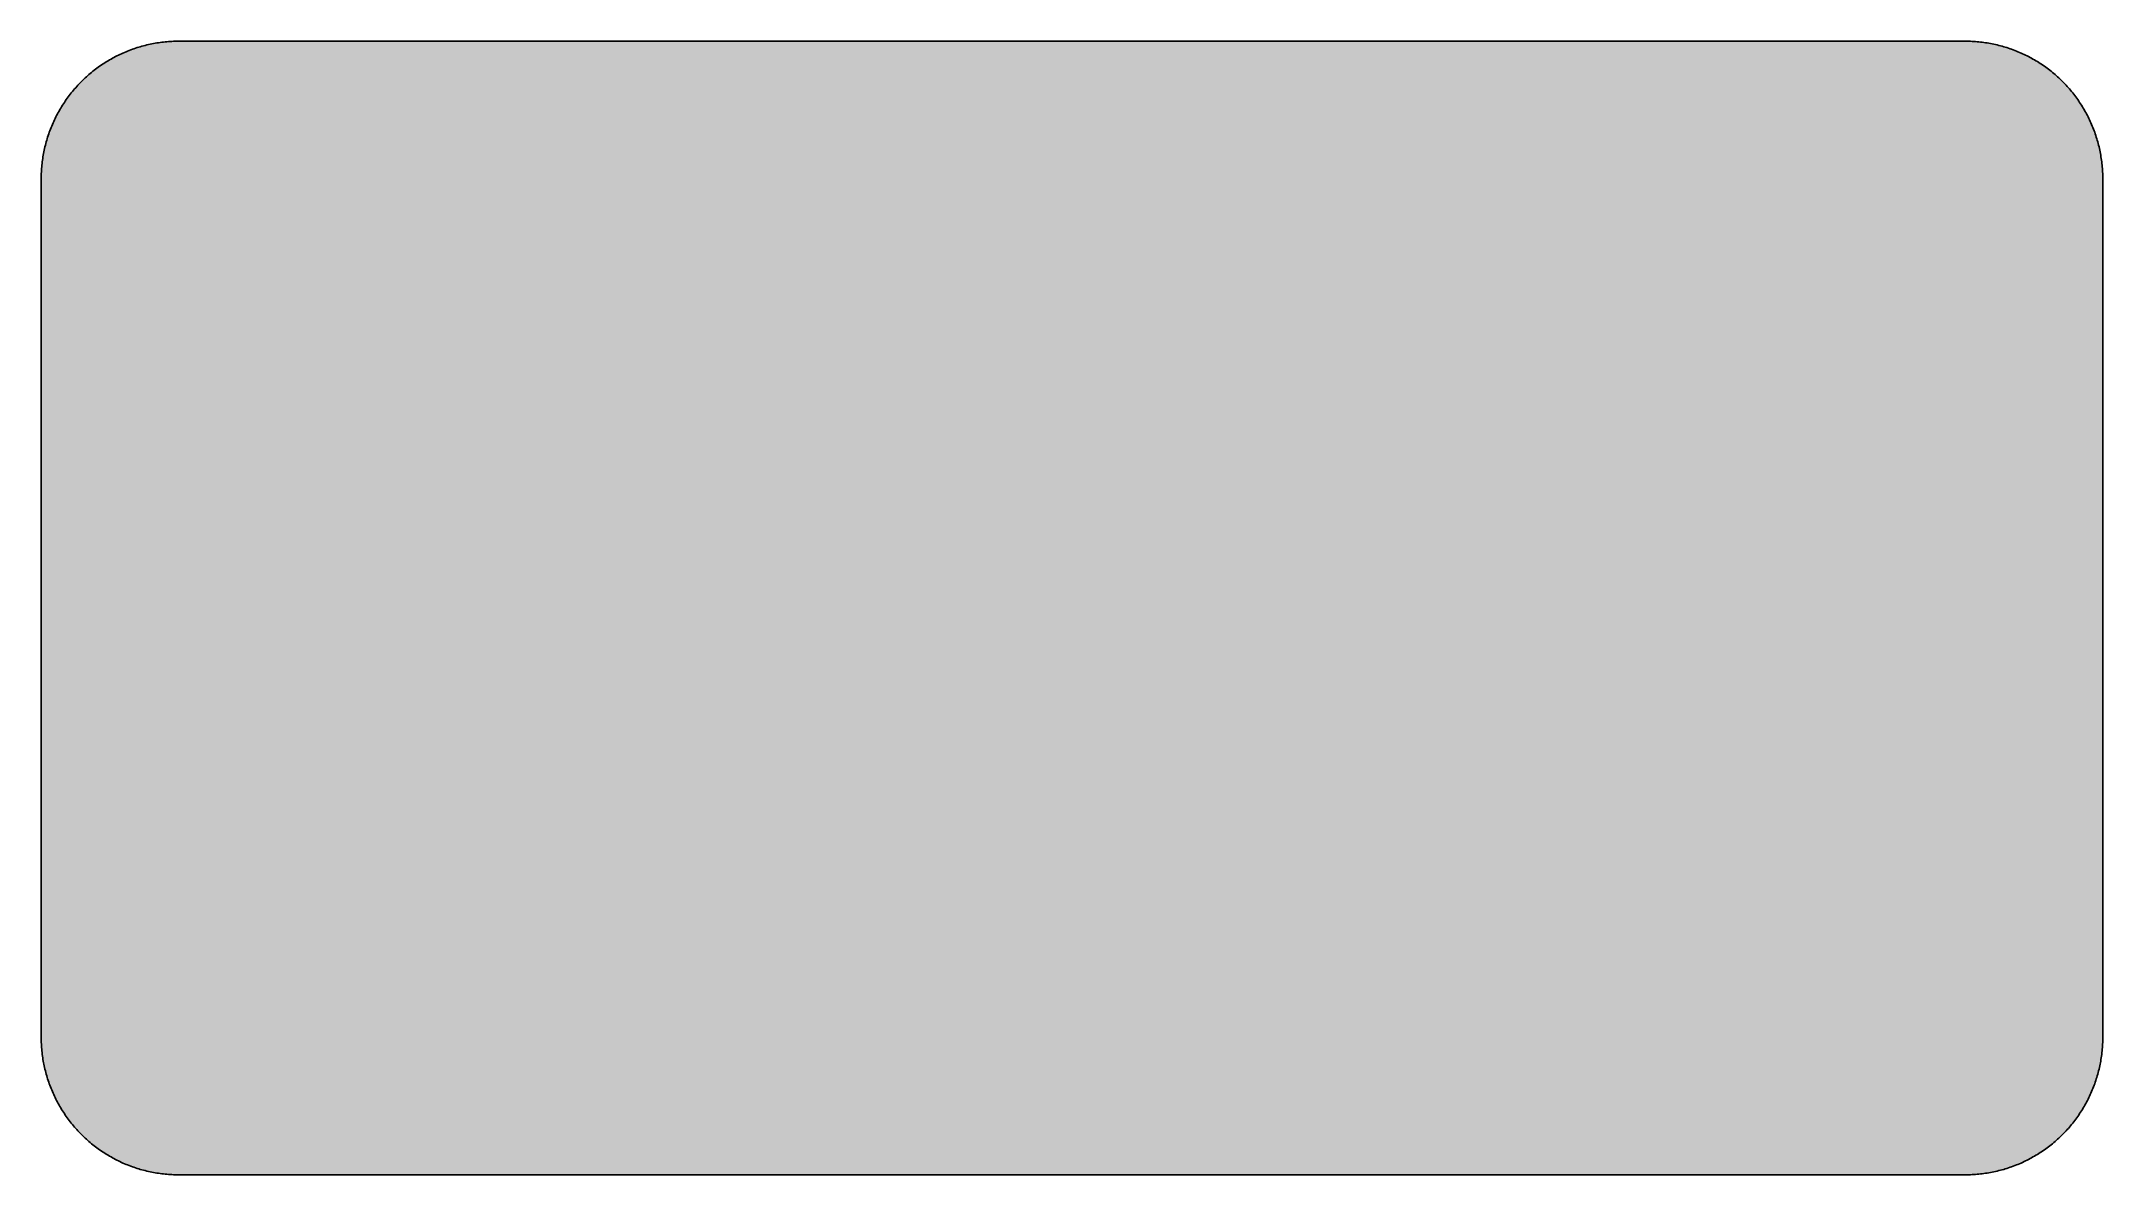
# Model space of a CAD drawing. Header units: millimetres. Extents: x 0 to 212, y 0 to 116.
import ezdxf

# ---------------------------------------------------------------- set-up
doc = ezdxf.new("R2010")
doc.units = ezdxf.units.MM

msp = doc.modelspace()

# ---------------------------------------------------------------- hatches: boundary and pattern name
msp.add_hatch(color=254).paths.add_polyline_path([(14.1633, 0.0536), (13.9878, 0.0533), (13.8125, 0.0559), (13.6373, 0.061), (13.462, 0.0686), (13.2893, 0.0787), (13.114, 0.0914), (12.9413, 0.1041), (12.7686, 0.1219), (12.5959, 0.1397), (12.4231, 0.16), (12.2504, 0.1829), (12.0777, 0.2057), (11.9075, 0.2337), (11.7373, 0.2616), (11.5672, 0.2921), (11.397, 0.3251), (11.2268, 0.3607), (11.0592, 0.3988), (10.8915, 0.4369), (10.7239, 0.4775), (10.5562, 0.5207), (10.3886, 0.5664), (10.2235, 0.6121), (10.0584, 0.6629), (9.8933, 0.7137), (9.7307, 0.7671), (9.5682, 0.8204), (9.4056, 0.8788), (9.2431, 0.9373), (9.083, 0.9982), (8.923, 1.0617), (8.763, 1.1252), (8.6055, 1.1938), (8.4455, 1.2624), (8.2906, 1.331), (8.1331, 1.4046), (7.9781, 1.4783), (7.8232, 1.5545), (7.6708, 1.6332), (7.5184, 1.7145), (7.366, 1.7958), (7.2161, 1.8796), (7.0663, 1.966), (6.919, 2.0523), (6.7716, 2.1438), (6.6243, 2.2352), (6.4795, 2.3266), (6.3348, 2.4232), (6.19, 2.5197), (6.0477, 2.6187), (5.908, 2.7178), (5.7683, 2.8194), (5.6286, 2.9235), (5.4915, 3.0302), (5.3543, 3.1369), (5.2197, 3.2461), (5.0851, 3.3579), (4.953, 3.4722), (4.8209, 3.5865), (4.6914, 3.7033), (4.5644, 3.8202), (4.4348, 3.9395), (4.3104, 4.0615), (4.1859, 4.1859), (4.0615, 4.3104), (3.9395, 4.4348), (3.8202, 4.5618), (3.7033, 4.6914), (3.5865, 4.8209), (3.4722, 4.953), (3.3579, 5.0851), (3.2487, 5.2197), (3.1369, 5.3543), (3.0302, 5.4915), (2.9235, 5.6286), (2.8194, 5.7683), (2.7178, 5.908), (2.6187, 6.0477), (2.5197, 6.19), (2.4232, 6.3348), (2.3266, 6.477), (2.2352, 6.6243), (2.1438, 6.7691), (2.0523, 6.919), (1.966, 7.0663), (1.8796, 7.2161), (1.7958, 7.366), (1.7145, 7.5184), (1.6332, 7.6708), (1.5545, 7.8232), (1.4783, 7.9781), (1.4046, 8.1331), (1.331, 8.2906), (1.2598, 8.4455), (1.1913, 8.603), (1.1252, 8.763), (1.0592, 8.923), (0.9982, 9.083), (0.9373, 9.2431), (0.8763, 9.4056), (0.8204, 9.5682), (0.7645, 9.7307), (0.7112, 9.8933), (0.6604, 10.0584), (0.6121, 10.2235), (0.5639, 10.3911), (0.5207, 10.5562), (0.4775, 10.7239), (0.4343, 10.8915), (0.3962, 11.0592), (0.3607, 11.2268), (0.3251, 11.397), (0.2921, 11.5672), (0.2616, 11.7373), (0.2311, 11.9075), (0.2057, 12.0802), (0.1803, 12.2504), (0.1575, 12.4231), (0.1372, 12.5959), (0.1194, 12.7686), (0.1041, 12.9413), (0.0889, 13.1166), (0.0787, 13.2893), (0.0686, 13.4645), (0.061, 13.6373), (0.0559, 13.8125), (0.0508, 13.9878), (0.0508, 14.163), (0.0522, 102.3592), (0.0508, 102.5322), (0.0559, 102.7074), (0.061, 102.8827), (0.0686, 103.058), (0.0787, 103.2307), (0.0889, 103.4059), (0.1041, 103.5787), (0.1194, 103.7514), (0.1372, 103.9241), (0.1575, 104.0968), (0.1803, 104.2695), (0.2057, 104.4423), (0.2311, 104.6124), (0.2616, 104.7826), (0.2921, 104.9528), (0.3251, 105.123), (0.3607, 105.2932), (0.3962, 105.4608), (0.4343, 105.6284), (0.4775, 105.7961), (0.5207, 105.9637), (0.5639, 106.1314), (0.6121, 106.2965), (0.6604, 106.4616), (0.7112, 106.6267), (0.7645, 106.7892), (0.8204, 106.9518), (0.8763, 107.1143), (0.9373, 107.2769), (0.9982, 107.4369), (1.0592, 107.5969), (1.1252, 107.757), (1.1913, 107.9144), (1.2598, 108.0745), (1.331, 108.2294), (1.4046, 108.3869), (1.4783, 108.5418), (1.5545, 108.6968), (1.6332, 108.8492), (1.7145, 109.0016), (1.7958, 109.154), (1.8796, 109.3038), (1.966, 109.4537), (2.0523, 109.601), (2.1438, 109.7483), (2.2352, 109.8956), (2.3266, 110.0404), (2.4232, 110.1852), (2.5197, 110.33), (2.6187, 110.4722), (2.7178, 110.6119), (2.8194, 110.7516), (2.9235, 110.8913), (3.0302, 111.0285), (3.1369, 111.1656), (3.2487, 111.3003), (3.3579, 111.4349), (3.4722, 111.567), (3.5865, 111.699), (3.7033, 111.8286), (3.8202, 111.9556), (3.9395, 112.0851), (4.0615, 112.2096), (4.1859, 112.334), (4.3104, 112.4585), (4.4348, 112.5804), (4.5644, 112.6998), (4.6914, 112.8166), (4.8209, 112.9335), (4.953, 113.0478), (5.0851, 113.1621), (5.2197, 113.2713), (5.3543, 113.3831), (5.4915, 113.4897), (5.6286, 113.5964), (5.7683, 113.7006), (5.908, 113.8022), (6.0477, 113.9012), (6.19, 114.0003), (6.3348, 114.0968), (6.4795, 114.1933), (6.6243, 114.2848), (6.7716, 114.3762), (6.919, 114.4676), (7.0663, 114.554), (7.2161, 114.6404), (7.366, 114.7242), (7.5184, 114.8055), (7.6708, 114.8867), (7.8232, 114.9655), (7.9781, 115.0417), (8.1331, 115.1153), (8.2906, 115.189), (8.4455, 115.2601), (8.6055, 115.3287), (8.763, 115.3947), (8.923, 115.4608), (9.083, 115.5217), (9.2431, 115.5827), (9.4056, 115.6437), (9.5682, 115.6995), (9.7307, 115.7554), (9.8933, 115.8088), (10.0584, 115.8596), (10.2235, 115.9078), (10.3886, 115.9561), (10.5562, 115.9993), (10.7239, 116.0424), (10.8915, 116.0856), (11.0592, 116.1237), (11.2268, 116.1593), (11.397, 116.1948), (11.5672, 116.2279), (11.7373, 116.2583), (11.9075, 116.2888), (12.0777, 116.3142), (12.2504, 116.3396), (12.4231, 116.3625), (12.5959, 116.3828), (12.7686, 116.4006), (12.9413, 116.4158), (13.114, 116.4311), (13.2893, 116.4412), (13.462, 116.4514), (13.6373, 116.459), (13.8125, 116.4641), (13.9878, 116.4692), (14.163, 116.4692), (197.6078, 116.4703), (197.7822, 116.4692), (197.9574, 116.4641), (198.1327, 116.459), (198.3054, 116.4514), (198.4807, 116.4412), (198.6534, 116.4311), (198.8287, 116.4158), (199.0014, 116.4006), (199.1741, 116.3828), (199.3468, 116.3625), (199.5195, 116.3396), (199.6897, 116.3142), (199.8624, 116.2888), (200.0326, 116.2583), (200.2028, 116.2279), (200.373, 116.1948), (200.5432, 116.1593), (200.7108, 116.1237), (200.8784, 116.0856), (201.0461, 116.0424), (201.2137, 115.9993), (201.3788, 115.9561), (201.5465, 115.9078), (201.7116, 115.8596), (201.8767, 115.8088), (202.0392, 115.7554), (202.2018, 115.6995), (202.3643, 115.6437), (202.5269, 115.5827), (202.6869, 115.5217), (202.8469, 115.4608), (203.007, 115.3947), (203.167, 115.3287), (203.3245, 115.2601), (203.4794, 115.189), (203.6369, 115.1153), (203.7918, 115.0417), (203.9468, 114.9655), (204.0992, 114.8867), (204.2516, 114.8055), (204.404, 114.7242), (204.5538, 114.6404), (204.7037, 114.554), (204.8535, 114.4676), (205.0009, 114.3762), (205.1456, 114.2848), (205.293, 114.1933), (205.4352, 114.0968), (205.58, 114.0003), (205.7222, 113.9012), (205.8619, 113.8022), (206.0016, 113.7006), (206.1413, 113.5964), (206.2785, 113.4897), (206.4156, 113.3831), (206.5503, 113.2713), (206.6849, 113.1621), (206.817, 113.0478), (206.949, 112.9335), (207.0786, 112.8166), (207.2081, 112.6998), (207.3351, 112.5804), (207.4596, 112.4585), (207.584, 112.334), (207.7085, 112.2096), (207.8304, 112.0851), (207.9498, 111.9556), (208.0666, 111.8286), (208.1835, 111.699), (208.2978, 111.567), (208.4121, 111.4349), (208.5238, 111.3003), (208.6331, 111.1656), (208.7397, 111.0285), (208.8464, 110.8913), (208.9506, 110.7516), (209.0522, 110.6119), (209.1512, 110.4722), (209.2503, 110.33), (209.3468, 110.1852), (209.4433, 110.0404), (209.5348, 109.8956), (209.6262, 109.7483), (209.7176, 109.601), (209.804, 109.4537), (209.8904, 109.3038), (209.9742, 109.154), (210.0555, 109.0016), (210.1367, 108.8492), (210.2155, 108.6968), (210.2917, 108.5418), (210.3653, 108.3869), (210.439, 108.2294), (210.5076, 108.0745), (210.5762, 107.9144), (210.6447, 107.757), (210.7082, 107.5969), (210.7717, 107.4369), (210.8327, 107.2769), (210.8911, 107.1143), (210.9495, 106.9518), (211.0029, 106.7892), (211.0562, 106.6267), (211.107, 106.4616), (211.1578, 106.2965), (211.2035, 106.1314), (211.2493, 105.9637), (211.2924, 105.7961), (211.3331, 105.6284), (211.3712, 105.4608), (211.4093, 105.2932), (211.4448, 105.123), (211.4779, 104.9528), (211.5083, 104.7826), (211.5363, 104.6124), (211.5642, 104.4423), (211.5871, 104.2695), (211.6099, 104.0968), (211.6303, 103.9241), (211.648, 103.7514), (211.6658, 103.5787), (211.6785, 103.4059), (211.6912, 103.2307), (211.7014, 103.058), (211.709, 102.8827), (211.7141, 102.7074), (211.7166, 102.5322), (211.7166, 102.3569), (211.7189, 14.1647), (211.7166, 13.9878), (211.7141, 13.8125), (211.709, 13.6373), (211.7014, 13.4645), (211.6912, 13.2893), (211.6785, 13.1166), (211.6658, 12.9413), (211.648, 12.7686), (211.6303, 12.5959), (211.6099, 12.4231), (211.5871, 12.2504), (211.5642, 12.0802), (211.5363, 11.9075), (211.5083, 11.7373), (211.4779, 11.5672), (211.4448, 11.397), (211.4093, 11.2268), (211.3712, 11.0592), (211.3331, 10.8915), (211.2924, 10.7239), (211.2493, 10.5562), (211.2035, 10.3911), (211.1578, 10.2235), (211.107, 10.0584), (211.0562, 9.8933), (211.0029, 9.7307), (210.9495, 9.5682), (210.8911, 9.4056), (210.8327, 9.2431), (210.7717, 9.083), (210.7082, 8.923), (210.6447, 8.763), (210.5762, 8.603), (210.5076, 8.4455), (210.439, 8.2906), (210.3653, 8.1331), (210.2917, 7.9781), (210.2155, 7.8232), (210.1367, 7.6708), (210.0555, 7.5184), (209.9742, 7.366), (209.8904, 7.2161), (209.804, 7.0663), (209.7176, 6.919), (209.6262, 6.7691), (209.5348, 6.6243), (209.4433, 6.477), (209.3468, 6.3348), (209.2503, 6.19), (209.1512, 6.0477), (209.0522, 5.908), (208.9506, 5.7683), (208.8464, 5.6286), (208.7397, 5.4915), (208.6331, 5.3543), (208.5238, 5.2197), (208.4121, 5.0851), (208.2978, 4.953), (208.1835, 4.8209), (208.0666, 4.6914), (207.9498, 4.5618), (207.8304, 4.4348), (207.7085, 4.3104), (207.584, 4.1859), (207.4596, 4.0615), (207.3351, 3.9395), (207.2081, 3.8202), (207.0786, 3.7033), (206.949, 3.5865), (206.817, 3.4722), (206.6849, 3.3579), (206.5503, 3.2461), (206.4156, 3.1369), (206.2785, 3.0302), (206.1413, 2.9235), (206.0016, 2.8194), (205.8619, 2.7178), (205.7222, 2.6187), (205.58, 2.5197), (205.4352, 2.4232), (205.293, 2.3266), (205.1456, 2.2352), (205.0009, 2.1438), (204.8535, 2.0523), (204.7037, 1.966), (204.5538, 1.8796), (204.404, 1.7958), (204.2516, 1.7145), (204.0992, 1.6332), (203.9468, 1.5545), (203.7918, 1.4783), (203.6369, 1.4046), (203.4794, 1.331), (203.3245, 1.2624), (203.167, 1.1938), (203.007, 1.1252), (202.8469, 1.0617), (202.6869, 0.9982), (202.5269, 0.9373), (202.3643, 0.8788), (202.2018, 0.8204), (202.0392, 0.7671), (201.8767, 0.7137), (201.7116, 0.6629), (201.5465, 0.6121), (201.3788, 0.5664), (201.2137, 0.5207), (201.0461, 0.4775), (200.8784, 0.4369), (200.7108, 0.3988), (200.5432, 0.3607), (200.373, 0.3251), (200.2028, 0.2921), (200.0326, 0.2616), (199.8624, 0.2337), (199.6897, 0.2057), (199.5195, 0.1829), (199.3468, 0.16), (199.1741, 0.1397), (199.0014, 0.1219), (198.8287, 0.1041), (198.6534, 0.0914), (198.4807, 0.0787), (198.3054, 0.0686), (198.1327, 0.061), (197.9574, 0.0559), (197.7822, 0.0533), (197.6069, 0.0533)])
h = msp.add_hatch(color=59)
h.paths.add_polyline_path([(14.1633, 3.5814), (13.8887, 3.5839), (13.6169, 3.5941), (13.3477, 3.6119), (13.081, 3.6347), (12.8143, 3.6652), (12.5501, 3.7008), (12.2885, 3.7465), (12.0294, 3.7948), (11.7729, 3.8506), (11.5164, 3.9141), (11.2649, 3.9827), (11.016, 4.0564), (10.7671, 4.1351), (10.5232, 4.2215), (10.2819, 4.3129), (10.0432, 4.412), (9.8069, 4.5161), (9.5733, 4.6228), (9.3447, 4.7371), (9.1186, 4.8565), (8.8951, 4.9809), (8.6741, 5.113), (8.4582, 5.2476), (8.2448, 5.3873), (8.0366, 5.5321), (7.8308, 5.682), (7.6276, 5.8369), (7.4295, 5.9969), (7.2365, 6.1595), (7.046, 6.3297), (6.8605, 6.5024), (6.6777, 6.6802), (6.5024, 6.8605), (6.3271, 7.046), (6.1595, 7.2365), (5.9969, 7.432), (5.8369, 7.6302), (5.682, 7.8308), (5.5321, 8.0366), (5.3873, 8.2448), (5.2451, 8.4582), (5.1105, 8.6741), (4.9809, 8.8951), (4.8565, 9.1186), (4.7371, 9.3447), (4.6228, 9.5758), (4.5136, 9.8069), (4.4094, 10.0432), (4.3129, 10.2819), (4.2215, 10.5232), (4.1351, 10.7696), (4.0538, 11.016), (3.9802, 11.2649), (3.9116, 11.5189), (3.8506, 11.7729), (3.7948, 12.0294), (3.744, 12.2911), (3.7008, 12.5527), (3.6627, 12.8143), (3.6322, 13.081), (3.6093, 13.3502), (3.5916, 13.6195), (3.5814, 13.8913), (3.5789, 14.163), (3.58, 102.3592), (3.5814, 102.6312), (3.5916, 102.903), (3.6093, 103.1723), (3.6322, 103.439), (3.6627, 103.7057), (3.7008, 103.9698), (3.744, 104.2314), (3.7948, 104.4905), (3.8506, 104.7471), (3.9116, 105.0036), (3.9802, 105.2551), (4.0538, 105.504), (4.1351, 105.7529), (4.2215, 105.9967), (4.3129, 106.238), (4.4094, 106.4768), (4.5136, 106.713), (4.6228, 106.9467), (4.7371, 107.1753), (4.8565, 107.4014), (4.9809, 107.6249), (5.1105, 107.8459), (5.2451, 108.0618), (5.3873, 108.2751), (5.5321, 108.4834), (5.682, 108.6891), (5.8369, 108.8923), (5.9969, 109.0905), (6.1595, 109.2835), (6.3271, 109.474), (6.5024, 109.6594), (6.6777, 109.8423), (6.8605, 110.0176), (7.046, 110.1928), (7.2365, 110.3605), (7.4295, 110.523), (7.6276, 110.683), (7.8308, 110.838), (8.0366, 110.9878), (8.2448, 111.1326), (8.4582, 111.2749), (8.6741, 111.4095), (8.8951, 111.539), (9.1186, 111.6635), (9.3447, 111.7829), (9.5733, 111.8972), (9.8069, 112.0064), (10.0432, 112.1105), (10.2819, 112.207), (10.5232, 112.2985), (10.7671, 112.3848), (11.016, 112.4661), (11.2649, 112.5398), (11.5164, 112.6084), (11.7729, 112.6693), (12.0294, 112.7252), (12.2885, 112.776), (12.5501, 112.8192), (12.8143, 112.8573), (13.081, 112.8878), (13.3477, 112.9106), (13.6169, 112.9284), (13.8887, 112.9386), (14.163, 112.9411), (197.6078, 112.9425), (197.8787, 112.9386), (198.1505, 112.9284), (198.4197, 112.9106), (198.689, 112.8878), (198.9557, 112.8573), (199.2173, 112.8192), (199.4789, 112.776), (199.7405, 112.7252), (199.9971, 112.6693), (200.2511, 112.6084), (200.5051, 112.5398), (200.754, 112.4661), (201.0004, 112.3848), (201.2467, 112.2985), (201.488, 112.207), (201.7268, 112.1105), (201.963, 112.0064), (202.1942, 111.8972), (202.4253, 111.7829), (202.6514, 111.6635), (202.8749, 111.539), (203.0959, 111.4095), (203.3118, 111.2749), (203.5251, 111.1326), (203.7334, 110.9878), (203.9391, 110.838), (204.1398, 110.683), (204.3379, 110.523), (204.5335, 110.3605), (204.724, 110.1928), (204.9094, 110.0176), (205.0898, 109.8423), (205.2676, 109.6594), (205.4403, 109.474), (205.6105, 109.2835), (205.773, 109.0905), (205.933, 108.8923), (206.088, 108.6891), (206.2378, 108.4834), (206.3826, 108.2751), (206.5223, 108.0618), (206.6569, 107.8459), (206.789, 107.6249), (206.9135, 107.4014), (207.0329, 107.1753), (207.1472, 106.9467), (207.2538, 106.713), (207.358, 106.4768), (207.457, 106.238), (207.5485, 105.9967), (207.6348, 105.7529), (207.7136, 105.504), (207.7872, 105.2551), (207.8558, 105.0036), (207.9193, 104.7471), (207.9752, 104.4905), (208.0235, 104.2314), (208.0692, 103.9698), (208.1047, 103.7057), (208.1352, 103.439), (208.1581, 103.1723), (208.1759, 102.903), (208.186, 102.6312), (208.1911, 102.3569), (208.1911, 14.1647), (208.186, 13.8913), (208.1759, 13.6195), (208.1581, 13.3502), (208.1352, 13.081), (208.1047, 12.8143), (208.0692, 12.5527), (208.0235, 12.2911), (207.9752, 12.0294), (207.9193, 11.7729), (207.8558, 11.5189), (207.7872, 11.2649), (207.7136, 11.016), (207.6348, 10.7696), (207.5485, 10.5232), (207.457, 10.2819), (207.358, 10.0432), (207.2538, 9.8069), (207.1472, 9.5758), (207.0329, 9.3447), (206.9135, 9.1186), (206.789, 8.8951), (206.6569, 8.6741), (206.5223, 8.4582), (206.3826, 8.2448), (206.2378, 8.0366), (206.088, 7.8308), (205.933, 7.6302), (205.773, 7.432), (205.6105, 7.2365), (205.4403, 7.046), (205.2676, 6.8605), (205.0898, 6.6802), (204.9094, 6.5024), (204.724, 6.3297), (204.5335, 6.1595), (204.3379, 5.9969), (204.1398, 5.8369), (203.9391, 5.682), (203.7334, 5.5321), (203.5251, 5.3873), (203.3118, 5.2476), (203.0959, 5.113), (202.8749, 4.9809), (202.6514, 4.8565), (202.4253, 4.7371), (202.1942, 4.6228), (201.963, 4.5161), (201.7268, 4.412), (201.488, 4.3129), (201.2467, 4.2215), (201.0004, 4.1351), (200.754, 4.0564), (200.5051, 3.9827), (200.2511, 3.9141), (199.9971, 3.8506), (199.7405, 3.7948), (199.4789, 3.7465), (199.2173, 3.7008), (198.9557, 3.6652), (198.689, 3.6347), (198.4197, 3.6119), (198.1505, 3.5941), (197.8787, 3.5839), (197.6069, 3.5789)])
h.paths.add_polyline_path([(14.1633, 8.8731), (14.0259, 8.8748), (13.8887, 8.8798), (13.7541, 8.8875), (13.622, 8.9002), (13.4874, 8.9154), (13.3553, 8.9332), (13.2258, 8.9535), (13.0962, 8.9789), (12.9667, 9.0068), (12.8397, 9.0373), (12.7127, 9.0729), (12.5882, 9.1084), (12.4663, 9.1491), (12.3419, 9.1923), (12.2225, 9.238), (12.1031, 9.2888), (11.9837, 9.3396), (11.8694, 9.3929), (11.7526, 9.4513), (11.6408, 9.5098), (11.5291, 9.5733), (11.4198, 9.6368), (11.3106, 9.7053), (11.2039, 9.7765), (11.0998, 9.8476), (10.9957, 9.9238), (10.8966, 10), (10.7975, 10.0787), (10.6985, 10.1625), (10.6045, 10.2464), (10.5105, 10.3327), (10.4216, 10.4216), (10.3327, 10.5131), (10.2464, 10.6045), (10.16, 10.701), (10.0787, 10.7975), (10, 10.8966), (9.9212, 10.9982), (9.8476, 11.0998), (9.7739, 11.2039), (9.7053, 11.3106), (9.6368, 11.4198), (9.5707, 11.5291), (9.5098, 11.6408), (9.4488, 11.7551), (9.3929, 11.8694), (9.337, 11.9863), (9.2862, 12.1031), (9.238, 12.2225), (9.1923, 12.3444), (9.1491, 12.4663), (9.1084, 12.5908), (9.0703, 12.7152), (9.0373, 12.8397), (9.0068, 12.9692), (8.9789, 13.0962), (8.9535, 13.2258), (8.9306, 13.3579), (8.9129, 13.4899), (8.8976, 13.622), (8.8849, 13.7566), (8.8773, 13.8913), (8.8722, 14.0259), (8.8697, 14.163), (8.8717, 102.3592), (8.8722, 102.4941), (8.8773, 102.6312), (8.8849, 102.7659), (8.8976, 102.8979), (8.9129, 103.0326), (8.9306, 103.1646), (8.9535, 103.2942), (8.9789, 103.4237), (9.0068, 103.5533), (9.0373, 103.6803), (9.0703, 103.8073), (9.1084, 103.9317), (9.1491, 104.0536), (9.1923, 104.1781), (9.238, 104.2975), (9.2862, 104.4169), (9.337, 104.5362), (9.3929, 104.6505), (9.4488, 104.7674), (9.5098, 104.8791), (9.5707, 104.9909), (9.6368, 105.1001), (9.7053, 105.2093), (9.7739, 105.316), (9.8476, 105.4202), (9.9212, 105.5243), (10, 105.6234), (10.0787, 105.7224), (10.16, 105.8215), (10.2464, 105.9155), (10.3327, 106.0094), (10.4216, 106.0983), (10.5105, 106.1872), (10.6045, 106.2736), (10.6985, 106.36), (10.7975, 106.4412), (10.8966, 106.52), (10.9957, 106.5987), (11.0998, 106.6724), (11.2039, 106.746), (11.3106, 106.8146), (11.4198, 106.8832), (11.5291, 106.9492), (11.6408, 107.0102), (11.7526, 107.0712), (11.8694, 107.127), (11.9837, 107.1829), (12.1031, 107.2337), (12.2225, 107.282), (12.3419, 107.3277), (12.4663, 107.3709), (12.5882, 107.4115), (12.7127, 107.4496), (12.8397, 107.4826), (12.9667, 107.5131), (13.0962, 107.5411), (13.2258, 107.5665), (13.3553, 107.5893), (13.4874, 107.6071), (13.622, 107.6223), (13.7541, 107.635), (13.8887, 107.6427), (14.0259, 107.6477), (14.163, 107.6503), (197.6078, 107.6508), (197.7441, 107.6477), (197.8787, 107.6427), (198.0133, 107.635), (198.1479, 107.6223), (198.28, 107.6071), (198.4121, 107.5893), (198.5442, 107.5665), (198.6737, 107.5411), (198.8007, 107.5131), (198.9303, 107.4826), (199.0547, 107.4496), (199.1792, 107.4115), (199.3036, 107.3709), (199.4256, 107.3277), (199.5475, 107.282), (199.6669, 107.2337), (199.7837, 107.1829), (199.9005, 107.127), (200.0148, 107.0712), (200.1291, 107.0102), (200.2409, 106.9492), (200.3501, 106.8832), (200.4593, 106.8146), (200.566, 106.746), (200.6702, 106.6724), (200.7718, 106.5987), (200.8734, 106.52), (200.9724, 106.4412), (201.0689, 106.36), (201.1655, 106.2736), (201.2569, 106.1872), (201.3483, 106.0983), (201.4372, 106.0094), (201.5236, 105.9155), (201.6074, 105.8215), (201.6912, 105.7224), (201.77, 105.6234), (201.8462, 105.5243), (201.9224, 105.4202), (201.9935, 105.316), (202.0646, 105.2093), (202.1332, 105.1001), (202.1967, 104.9909), (202.2602, 104.8791), (202.3186, 104.7674), (202.377, 104.6505), (202.4304, 104.5362), (202.4812, 104.4169), (202.532, 104.2975), (202.5777, 104.1781), (202.6209, 104.0536), (202.6615, 103.9317), (202.6971, 103.8073), (202.7326, 103.6803), (202.7631, 103.5533), (202.7911, 103.4237), (202.8165, 103.2942), (202.8368, 103.1646), (202.8546, 103.0326), (202.8698, 102.8979), (202.8825, 102.7659), (202.8901, 102.6312), (202.8952, 102.4941), (202.8977, 102.3569), (202.8994, 14.1647), (202.8952, 14.0259), (202.8901, 13.8913), (202.8825, 13.7566), (202.8698, 13.622), (202.8546, 13.4899), (202.8368, 13.3579), (202.8165, 13.2258), (202.7911, 13.0962), (202.7631, 12.9692), (202.7326, 12.8397), (202.6971, 12.7152), (202.6615, 12.5908), (202.6209, 12.4663), (202.5777, 12.3444), (202.532, 12.2225), (202.4812, 12.1031), (202.4304, 11.9863), (202.377, 11.8694), (202.3186, 11.7551), (202.2602, 11.6408), (202.1967, 11.5291), (202.1332, 11.4198), (202.0646, 11.3106), (201.9935, 11.2039), (201.9224, 11.0998), (201.8462, 10.9982), (201.77, 10.8966), (201.6912, 10.7975), (201.6074, 10.701), (201.5236, 10.6045), (201.4372, 10.5131), (201.3483, 10.4216), (201.2569, 10.3327), (201.1655, 10.2464), (201.0689, 10.1625), (200.9724, 10.0787), (200.8734, 10), (200.7718, 9.9238), (200.6702, 9.8476), (200.566, 9.7765), (200.4593, 9.7053), (200.3501, 9.6368), (200.2409, 9.5733), (200.1291, 9.5098), (200.0148, 9.4513), (199.9005, 9.3929), (199.7837, 9.3396), (199.6669, 9.2888), (199.5475, 9.238), (199.4256, 9.1923), (199.3036, 9.1491), (199.1792, 9.1084), (199.0547, 9.0729), (198.9303, 9.0373), (198.8007, 9.0068), (198.6737, 8.9789), (198.5442, 8.9535), (198.4121, 8.9332), (198.28, 8.9154), (198.1479, 8.9002), (198.0133, 8.8875), (197.8787, 8.8798), (197.7441, 8.8748), (197.6069, 8.8722)], flags=16)
h = msp.add_hatch(color=59)
edge = h.paths.add_edge_path()
edge.add_line((97.4189, 17.3397), (97.4166, 17.4117))
edge.add_line((97.4166, 17.4117), (97.4141, 17.4828))
edge.add_line((97.4141, 17.4828), (97.409, 17.5565))
edge.add_line((97.409, 17.5565), (97.4039, 17.6276))
edge.add_line((97.4039, 17.6276), (97.3938, 17.6987))
edge.add_line((97.3938, 17.6987), (97.3861, 17.7673))
edge.add_line((97.3861, 17.7673), (97.3734, 17.8384))
edge.add_line((97.3734, 17.8384), (97.3607, 17.907))
edge.add_line((97.3607, 17.907), (97.3455, 17.9756))
edge.add_line((97.3455, 17.9756), (97.3277, 18.0442))
edge.add_line((97.3277, 18.0442), (97.3099, 18.1102))
edge.add_line((97.3099, 18.1102), (97.2896, 18.1788))
edge.add_line((97.2896, 18.1788), (97.2693, 18.2448))
edge.add_line((97.2693, 18.2448), (97.2464, 18.3083))
edge.add_line((97.2464, 18.3083), (97.221, 18.3744))
edge.add_line((97.221, 18.3744), (97.1956, 18.4379))
edge.add_line((97.1956, 18.4379), (97.1677, 18.4988))
edge.add_line((97.1677, 18.4988), (97.1398, 18.5623))
edge.add_line((97.1398, 18.5623), (97.1093, 18.6233))
edge.add_line((97.1093, 18.6233), (97.0763, 18.6842))
edge.add_line((97.0763, 18.6842), (97.0432, 18.7427))
edge.add_line((97.0432, 18.7427), (97.0102, 18.8011))
edge.add_line((97.0102, 18.8011), (96.9721, 18.8595))
edge.add_line((96.9721, 18.8595), (96.9366, 18.9154))
edge.add_line((96.9366, 18.9154), (96.8985, 18.9713))
edge.add_line((96.8985, 18.9713), (96.8578, 19.0271))
edge.add_line((96.8578, 19.0271), (96.8172, 19.0805))
edge.add_line((96.8172, 19.0805), (96.774, 19.1338))
edge.add_line((96.774, 19.1338), (96.7308, 19.1846))
edge.add_line((96.7308, 19.1846), (96.6851, 19.2354))
edge.add_line((96.6851, 19.2354), (96.6394, 19.2862))
edge.add_line((96.6394, 19.2862), (96.5911, 19.3345))
edge.add_line((96.5911, 19.3345), (96.5429, 19.3802))
edge.add_line((96.5429, 19.3802), (96.4946, 19.4285))
edge.add_line((96.4946, 19.4285), (96.4438, 19.4716))
edge.add_line((96.4438, 19.4716), (96.3905, 19.5174))
edge.add_line((96.3905, 19.5174), (96.3371, 19.558))
edge.add_line((96.3371, 19.558), (96.2838, 19.6012))
edge.add_line((96.2838, 19.6012), (96.2304, 19.6393))
edge.add_line((96.2304, 19.6393), (96.1746, 19.6799))
edge.add_line((96.1746, 19.6799), (96.1161, 19.7155))
edge.add_line((96.1161, 19.7155), (96.0603, 19.751))
edge.add_line((96.0603, 19.751), (96.0018, 19.7866))
edge.add_line((96.0018, 19.7866), (95.9409, 19.8196))
edge.add_line((95.9409, 19.8196), (95.8799, 19.8526))
edge.add_line((95.8799, 19.8526), (95.819, 19.8831))
edge.add_line((95.819, 19.8831), (95.758, 19.9111))
edge.add_line((95.758, 19.9111), (95.6945, 19.939))
edge.add_line((95.6945, 19.939), (95.631, 19.9644))
edge.add_line((95.631, 19.9644), (95.5675, 19.9898))
edge.add_line((95.5675, 19.9898), (95.5015, 20.0127))
edge.add_line((95.5015, 20.0127), (95.4354, 20.033))
edge.add_line((95.4354, 20.033), (95.3694, 20.0533))
edge.add_line((95.3694, 20.0533), (95.3008, 20.0711))
edge.add_line((95.3008, 20.0711), (95.2322, 20.0889))
edge.add_line((95.2322, 20.0889), (95.1636, 20.1041))
edge.add_line((95.1636, 20.1041), (95.0951, 20.1168))
edge.add_line((95.0951, 20.1168), (95.0265, 20.127))
edge.add_line((95.0265, 20.127), (94.9554, 20.1371))
edge.add_line((94.9554, 20.1371), (94.8842, 20.1473))
edge.add_line((94.8842, 20.1473), (94.8131, 20.1524))
edge.add_line((94.8131, 20.1524), (94.742, 20.1574))
edge.add_line((94.742, 20.1574), (94.6683, 20.16))
edge.add_line((94.6683, 20.16), (94.5947, 20.16))
edge.add_line((94.5947, 20.16), (94.5236, 20.16))
edge.add_line((94.5236, 20.16), (94.4499, 20.1574))
edge.add_line((94.4499, 20.1574), (94.3788, 20.1524))
edge.add_line((94.3788, 20.1524), (94.3077, 20.1473))
edge.add_line((94.3077, 20.1473), (94.2365, 20.1371))
edge.add_line((94.2365, 20.1371), (94.1654, 20.127))
edge.add_line((94.1654, 20.127), (94.0968, 20.1168))
edge.add_line((94.0968, 20.1168), (94.0257, 20.1041))
edge.add_line((94.0257, 20.1041), (93.9571, 20.0889))
edge.add_line((93.9571, 20.0889), (93.8911, 20.0711))
edge.add_line((93.8911, 20.0711), (93.8225, 20.0533))
edge.add_line((93.8225, 20.0533), (93.7565, 20.033))
edge.add_line((93.7565, 20.033), (93.6904, 20.0127))
edge.add_line((93.6904, 20.0127), (93.6244, 19.9898))
edge.add_line((93.6244, 19.9898), (93.5609, 19.9644))
edge.add_line((93.5609, 19.9644), (93.4974, 19.939))
edge.add_line((93.4974, 19.939), (93.4339, 19.9111))
edge.add_line((93.4339, 19.9111), (93.3729, 19.8831))
edge.add_line((93.3729, 19.8831), (93.3094, 19.8526))
edge.add_line((93.3094, 19.8526), (93.251, 19.8196))
edge.add_line((93.251, 19.8196), (93.1901, 19.7866))
edge.add_line((93.1901, 19.7866), (93.1316, 19.751))
edge.add_line((93.1316, 19.751), (93.0732, 19.7155))
edge.add_line((93.0732, 19.7155), (93.0173, 19.6799))
edge.add_line((93.0173, 19.6799), (92.9615, 19.6393))
edge.add_line((92.9615, 19.6393), (92.9081, 19.6012))
edge.add_line((92.9081, 19.6012), (92.8522, 19.558))
edge.add_line((92.8522, 19.558), (92.8014, 19.5174))
edge.add_line((92.8014, 19.5174), (92.7481, 19.4716))
edge.add_line((92.7481, 19.4716), (92.6973, 19.4285))
edge.add_line((92.6973, 19.4285), (92.649, 19.3802))
edge.add_line((92.649, 19.3802), (92.6008, 19.3345))
edge.add_line((92.6008, 19.3345), (92.5525, 19.2862))
edge.add_line((92.5525, 19.2862), (92.5068, 19.2354))
edge.add_line((92.5068, 19.2354), (92.4611, 19.1846))
edge.add_line((92.4611, 19.1846), (92.4179, 19.1338))
edge.add_line((92.4179, 19.1338), (92.3747, 19.0805))
edge.add_line((92.3747, 19.0805), (92.3341, 19.0271))
edge.add_line((92.3341, 19.0271), (92.2934, 18.9713))
edge.add_line((92.2934, 18.9713), (92.2553, 18.9154))
edge.add_line((92.2553, 18.9154), (92.2172, 18.8595))
edge.add_line((92.2172, 18.8595), (92.1817, 18.8011))
edge.add_line((92.1817, 18.8011), (92.1461, 18.7427))
edge.add_line((92.1461, 18.7427), (92.1131, 18.6842))
edge.add_line((92.1131, 18.6842), (92.0826, 18.6233))
edge.add_line((92.0826, 18.6233), (92.0521, 18.5623))
edge.add_line((92.0521, 18.5623), (92.0217, 18.4988))
edge.add_line((92.0217, 18.4988), (91.9937, 18.4379))
edge.add_line((91.9937, 18.4379), (91.9683, 18.3744))
edge.add_line((91.9683, 18.3744), (91.9455, 18.3083))
edge.add_line((91.9455, 18.3083), (91.9226, 18.2448))
edge.add_line((91.9226, 18.2448), (91.8997, 18.1788))
edge.add_line((91.8997, 18.1788), (91.8794, 18.1102))
edge.add_line((91.8794, 18.1102), (91.8616, 18.0442))
edge.add_line((91.8616, 18.0442), (91.8464, 17.9756))
edge.add_line((91.8464, 17.9756), (91.8312, 17.907))
edge.add_line((91.8312, 17.907), (91.8185, 17.8384))
edge.add_line((91.8185, 17.8384), (91.8058, 17.7673))
edge.add_line((91.8058, 17.7673), (91.7956, 17.6987))
edge.add_line((91.7956, 17.6987), (91.788, 17.6276))
edge.add_line((91.788, 17.6276), (91.7804, 17.5565))
edge.add_line((91.7804, 17.5565), (91.7778, 17.4828))
edge.add_line((91.7778, 17.4828), (91.7753, 17.4117))
edge.add_line((91.7753, 17.4117), (91.7727, 17.338))
edge.add_line((91.7727, 17.338), (91.7753, 17.2644))
edge.add_line((91.7753, 17.2644), (91.7778, 17.1933))
edge.add_line((91.7778, 17.1933), (91.7804, 17.1221))
edge.add_line((91.7804, 17.1221), (91.788, 17.0485))
edge.add_line((91.788, 17.0485), (91.7956, 16.9799))
edge.add_line((91.7956, 16.9799), (91.8058, 16.9088))
edge.add_line((91.8058, 16.9088), (91.8185, 16.8377))
edge.add_line((91.8185, 16.8377), (91.8312, 16.7691))
edge.add_line((91.8312, 16.7691), (91.8464, 16.7005))
edge.add_line((91.8464, 16.7005), (91.8616, 16.6319))
edge.add_line((91.8616, 16.6319), (91.8794, 16.5659))
edge.add_line((91.8794, 16.5659), (91.8997, 16.4998))
edge.add_line((91.8997, 16.4998), (91.9226, 16.4338))
edge.add_line((91.9226, 16.4338), (91.9455, 16.3678))
edge.add_line((91.9455, 16.3678), (91.9683, 16.3043))
edge.add_line((91.9683, 16.3043), (91.9937, 16.2382))
edge.add_line((91.9937, 16.2382), (92.0217, 16.1773))
edge.add_line((92.0217, 16.1773), (92.0521, 16.1138))
edge.add_line((92.0521, 16.1138), (92.0826, 16.0528))
edge.add_line((92.0826, 16.0528), (92.1131, 15.9918))
edge.add_line((92.1131, 15.9918), (92.1461, 15.9334))
edge.add_line((92.1461, 15.9334), (92.1817, 15.875))
edge.add_line((92.1817, 15.875), (92.2172, 15.8166))
edge.add_line((92.2172, 15.8166), (92.2553, 15.7607))
edge.add_line((92.2553, 15.7607), (92.2934, 15.7048))
edge.add_line((92.2934, 15.7048), (92.3341, 15.6489))
edge.add_line((92.3341, 15.6489), (92.3747, 15.5956))
edge.add_line((92.3747, 15.5956), (92.4179, 15.5423))
edge.add_line((92.4179, 15.5423), (92.4611, 15.4915))
edge.add_line((92.4611, 15.4915), (92.5068, 15.4407))
edge.add_line((92.5068, 15.4407), (92.5525, 15.3899))
edge.add_line((92.5525, 15.3899), (92.6008, 15.3416))
edge.add_line((92.6008, 15.3416), (92.649, 15.2959))
edge.add_line((92.649, 15.2959), (92.6973, 15.2502))
edge.add_line((92.6973, 15.2502), (92.7481, 15.2044))
edge.add_line((92.7481, 15.2044), (92.8014, 15.1613))
edge.add_line((92.8014, 15.1613), (92.8522, 15.1181))
edge.add_line((92.8522, 15.1181), (92.9081, 15.0774))
edge.add_line((92.9081, 15.0774), (92.9615, 15.0368))
edge.add_line((92.9615, 15.0368), (93.0173, 14.9987))
edge.add_line((93.0173, 14.9987), (93.0732, 14.9606))
edge.add_line((93.0732, 14.9606), (93.1316, 14.925))
edge.add_line((93.1316, 14.925), (93.1901, 14.8895))
edge.add_line((93.1901, 14.8895), (93.251, 14.8565))
edge.add_line((93.251, 14.8565), (93.3094, 14.826))
edge.add_line((93.3094, 14.826), (93.3729, 14.7955))
edge.add_line((93.3729, 14.7955), (93.4339, 14.765))
edge.add_line((93.4339, 14.765), (93.4974, 14.7371))
edge.add_line((93.4974, 14.7371), (93.5609, 14.7117))
edge.add_line((93.5609, 14.7117), (93.6244, 14.6863))
edge.add_line((93.6244, 14.6863), (93.6904, 14.6634))
edge.add_line((93.6904, 14.6634), (93.7565, 14.6431))
edge.add_line((93.7565, 14.6431), (93.8225, 14.6228))
edge.add_line((93.8225, 14.6228), (93.8911, 14.605))
edge.add_line((93.8911, 14.605), (93.9571, 14.5872))
edge.add_line((93.9571, 14.5872), (94.0257, 14.5745))
edge.add_line((94.0257, 14.5745), (94.0968, 14.5593))
edge.add_line((94.0968, 14.5593), (94.1654, 14.5491))
edge.add_line((94.1654, 14.5491), (94.2365, 14.539))
edge.add_line((94.2365, 14.539), (94.3077, 14.5313))
edge.add_line((94.3077, 14.5313), (94.3788, 14.5237))
edge.add_line((94.3788, 14.5237), (94.4499, 14.5186))
edge.add_line((94.4499, 14.5186), (94.5236, 14.5161))
edge.add_line((94.5236, 14.5161), (94.5947, 14.5161))
edge.add_line((94.5947, 14.5161), (94.6683, 14.5161))
edge.add_line((94.6683, 14.5161), (94.742, 14.5186))
edge.add_line((94.742, 14.5186), (94.8131, 14.5237))
edge.add_line((94.8131, 14.5237), (94.8842, 14.5313))
edge.add_line((94.8842, 14.5313), (94.9554, 14.539))
edge.add_line((94.9554, 14.539), (95.0265, 14.5491))
edge.add_line((95.0265, 14.5491), (95.0951, 14.5593))
edge.add_line((95.0951, 14.5593), (95.1636, 14.5745))
edge.add_line((95.1636, 14.5745), (95.2322, 14.5872))
edge.add_line((95.2322, 14.5872), (95.3008, 14.605))
edge.add_line((95.3008, 14.605), (95.3694, 14.6228))
edge.add_line((95.3694, 14.6228), (95.4354, 14.6431))
edge.add_line((95.4354, 14.6431), (95.5015, 14.6634))
edge.add_line((95.5015, 14.6634), (95.5675, 14.6863))
edge.add_line((95.5675, 14.6863), (95.631, 14.7117))
edge.add_line((95.631, 14.7117), (95.6945, 14.7371))
edge.add_line((95.6945, 14.7371), (95.758, 14.765))
edge.add_line((95.758, 14.765), (95.819, 14.7955))
edge.add_line((95.819, 14.7955), (95.8799, 14.826))
edge.add_line((95.8799, 14.826), (95.9409, 14.8565))
edge.add_line((95.9409, 14.8565), (96.0018, 14.8895))
edge.add_line((96.0018, 14.8895), (96.0603, 14.925))
edge.add_line((96.0603, 14.925), (96.1161, 14.9606))
edge.add_line((96.1161, 14.9606), (96.1746, 14.9987))
edge.add_line((96.1746, 14.9987), (96.2304, 15.0368))
edge.add_line((96.2304, 15.0368), (96.2838, 15.0774))
edge.add_line((96.2838, 15.0774), (96.3371, 15.1181))
edge.add_line((96.3371, 15.1181), (96.3905, 15.1613))
edge.add_line((96.3905, 15.1613), (96.4438, 15.2044))
edge.add_line((96.4438, 15.2044), (96.4946, 15.2502))
edge.add_line((96.4946, 15.2502), (96.5429, 15.2959))
edge.add_line((96.5429, 15.2959), (96.5911, 15.3416))
edge.add_line((96.5911, 15.3416), (96.6394, 15.3899))
edge.add_line((96.6394, 15.3899), (96.6851, 15.4407))
edge.add_line((96.6851, 15.4407), (96.7308, 15.4915))
edge.add_line((96.7308, 15.4915), (96.774, 15.5423))
edge.add_line((96.774, 15.5423), (96.8172, 15.5956))
edge.add_line((96.8172, 15.5956), (96.8578, 15.6489))
edge.add_line((96.8578, 15.6489), (96.8985, 15.7048))
edge.add_line((96.8985, 15.7048), (96.9366, 15.7607))
edge.add_line((96.9366, 15.7607), (96.9721, 15.8166))
edge.add_line((96.9721, 15.8166), (97.0102, 15.875))
edge.add_line((97.0102, 15.875), (97.0432, 15.9334))
edge.add_line((97.0432, 15.9334), (97.0763, 15.9918))
edge.add_line((97.0763, 15.9918), (97.1093, 16.0528))
edge.add_line((97.1093, 16.0528), (97.1398, 16.1138))
edge.add_line((97.1398, 16.1138), (97.1677, 16.1773))
edge.add_line((97.1677, 16.1773), (97.1956, 16.2382))
edge.add_line((97.1956, 16.2382), (97.221, 16.3043))
edge.add_line((97.221, 16.3043), (97.2464, 16.3678))
edge.add_line((97.2464, 16.3678), (97.2693, 16.4338))
edge.add_line((97.2693, 16.4338), (97.2896, 16.4998))
edge.add_line((97.2896, 16.4998), (97.3099, 16.5659))
edge.add_line((97.3099, 16.5659), (97.3277, 16.6319))
edge.add_line((97.3277, 16.6319), (97.3455, 16.7005))
edge.add_line((97.3455, 16.7005), (97.3607, 16.7691))
edge.add_line((97.3607, 16.7691), (97.3734, 16.8377))
edge.add_line((97.3734, 16.8377), (97.3861, 16.9088))
edge.add_line((97.3861, 16.9088), (97.3938, 16.9799))
edge.add_line((97.3938, 16.9799), (97.4039, 17.0485))
edge.add_line((97.4039, 17.0485), (97.409, 17.1221))
edge.add_line((97.409, 17.1221), (97.4141, 17.1933))
edge.add_line((97.4141, 17.1933), (97.4166, 17.2644))
edge.add_line((97.4166, 17.2644), (97.4166, 17.338))
edge = h.paths.add_edge_path(flags=16)
edge.add_line((104.4744, 17.3397), (104.4727, 17.4117))
edge.add_line((104.4727, 17.4117), (104.4702, 17.4828))
edge.add_line((104.4702, 17.4828), (104.4651, 17.5565))
edge.add_line((104.4651, 17.5565), (104.4575, 17.6276))
edge.add_line((104.4575, 17.6276), (104.4499, 17.6987))
edge.add_line((104.4499, 17.6987), (104.4397, 17.7673))
edge.add_line((104.4397, 17.7673), (104.4296, 17.8384))
edge.add_line((104.4296, 17.8384), (104.4169, 17.907))
edge.add_line((104.4169, 17.907), (104.4016, 17.9756))
edge.add_line((104.4016, 17.9756), (104.3838, 18.0442))
edge.add_line((104.3838, 18.0442), (104.3661, 18.1102))
edge.add_line((104.3661, 18.1102), (104.3457, 18.1788))
edge.add_line((104.3457, 18.1788), (104.3254, 18.2448))
edge.add_line((104.3254, 18.2448), (104.3026, 18.3083))
edge.add_line((104.3026, 18.3083), (104.2772, 18.3744))
edge.add_line((104.2772, 18.3744), (104.2518, 18.4379))
edge.add_line((104.2518, 18.4379), (104.2238, 18.4988))
edge.add_line((104.2238, 18.4988), (104.1959, 18.5623))
edge.add_line((104.1959, 18.5623), (104.1654, 18.6233))
edge.add_line((104.1654, 18.6233), (104.1324, 18.6842))
edge.add_line((104.1324, 18.6842), (104.0994, 18.7427))
edge.add_line((104.0994, 18.7427), (104.0638, 18.8011))
edge.add_line((104.0638, 18.8011), (104.0282, 18.8595))
edge.add_line((104.0282, 18.8595), (103.9927, 18.9154))
edge.add_line((103.9927, 18.9154), (103.952, 18.9713))
edge.add_line((103.952, 18.9713), (103.9139, 19.0271))
edge.add_line((103.9139, 19.0271), (103.8708, 19.0805))
edge.add_line((103.8708, 19.0805), (103.8301, 19.1338))
edge.add_line((103.8301, 19.1338), (103.7844, 19.1846))
edge.add_line((103.7844, 19.1846), (103.7412, 19.2354))
edge.add_line((103.7412, 19.2354), (103.6955, 19.2862))
edge.add_line((103.6955, 19.2862), (103.6472, 19.3345))
edge.add_line((103.6472, 19.3345), (103.599, 19.3802))
edge.add_line((103.599, 19.3802), (103.5482, 19.4285))
edge.add_line((103.5482, 19.4285), (103.4974, 19.4716))
edge.add_line((103.4974, 19.4716), (103.4466, 19.5174))
edge.add_line((103.4466, 19.5174), (103.3932, 19.558))
edge.add_line((103.3932, 19.558), (103.3399, 19.6012))
edge.add_line((103.3399, 19.6012), (103.284, 19.6393))
edge.add_line((103.284, 19.6393), (103.2307, 19.6799))
edge.add_line((103.2307, 19.6799), (103.1723, 19.7155))
edge.add_line((103.1723, 19.7155), (103.1138, 19.751))
edge.add_line((103.1138, 19.751), (103.0554, 19.7866))
edge.add_line((103.0554, 19.7866), (102.997, 19.8196))
edge.add_line((102.997, 19.8196), (102.936, 19.8526))
edge.add_line((102.936, 19.8526), (102.8751, 19.8831))
edge.add_line((102.8751, 19.8831), (102.8141, 19.9111))
edge.add_line((102.8141, 19.9111), (102.7506, 19.939))
edge.add_line((102.7506, 19.939), (102.6871, 19.9644))
edge.add_line((102.6871, 19.9644), (102.6211, 19.9898))
edge.add_line((102.6211, 19.9898), (102.5576, 20.0127))
edge.add_line((102.5576, 20.0127), (102.4915, 20.033))
edge.add_line((102.4915, 20.033), (102.423, 20.0533))
edge.add_line((102.423, 20.0533), (102.3569, 20.0711))
edge.add_line((102.3569, 20.0711), (102.2883, 20.0889))
edge.add_line((102.2883, 20.0889), (102.2198, 20.1041))
edge.add_line((102.2198, 20.1041), (102.1512, 20.1168))
edge.add_line((102.1512, 20.1168), (102.0801, 20.127))
edge.add_line((102.0801, 20.127), (102.0115, 20.1371))
edge.add_line((102.0115, 20.1371), (101.9404, 20.1473))
edge.add_line((101.9404, 20.1473), (101.8692, 20.1524))
edge.add_line((101.8692, 20.1524), (101.7956, 20.1574))
edge.add_line((101.7956, 20.1574), (101.7245, 20.16))
edge.add_line((101.7245, 20.16), (101.6508, 20.16))
edge.add_line((101.6508, 20.16), (101.5771, 20.16))
edge.add_line((101.5771, 20.16), (101.506, 20.1574))
edge.add_line((101.506, 20.1574), (101.4349, 20.1524))
edge.add_line((101.4349, 20.1524), (101.3612, 20.1473))
edge.add_line((101.3612, 20.1473), (101.2927, 20.1371))
edge.add_line((101.2927, 20.1371), (101.2215, 20.127))
edge.add_line((101.2215, 20.127), (101.1504, 20.1168))
edge.add_line((101.1504, 20.1168), (101.0818, 20.1041))
edge.add_line((101.0818, 20.1041), (101.0133, 20.0889))
edge.add_line((101.0133, 20.0889), (100.9447, 20.0711))
edge.add_line((100.9447, 20.0711), (100.8786, 20.0533))
edge.add_line((100.8786, 20.0533), (100.8126, 20.033))
edge.add_line((100.8126, 20.033), (100.7466, 20.0127))
edge.add_line((100.7466, 20.0127), (100.6805, 19.9898))
edge.add_line((100.6805, 19.9898), (100.617, 19.9644))
edge.add_line((100.617, 19.9644), (100.5535, 19.939))
edge.add_line((100.5535, 19.939), (100.49, 19.9111))
edge.add_line((100.49, 19.9111), (100.4265, 19.8831))
edge.add_line((100.4265, 19.8831), (100.3656, 19.8526))
edge.add_line((100.3656, 19.8526), (100.3046, 19.8196))
edge.add_line((100.3046, 19.8196), (100.2462, 19.7866))
edge.add_line((100.2462, 19.7866), (100.1878, 19.751))
edge.add_line((100.1878, 19.751), (100.1293, 19.7155))
edge.add_line((100.1293, 19.7155), (100.0735, 19.6799))
edge.add_line((100.0735, 19.6799), (100.0176, 19.6393))
edge.add_line((100.0176, 19.6393), (99.9617, 19.6012))
edge.add_line((99.9617, 19.6012), (99.9084, 19.558))
edge.add_line((99.9084, 19.558), (99.855, 19.5174))
edge.add_line((99.855, 19.5174), (99.8042, 19.4716))
edge.add_line((99.8042, 19.4716), (99.7534, 19.4285))
edge.add_line((99.7534, 19.4285), (99.7026, 19.3802))
edge.add_line((99.7026, 19.3802), (99.6544, 19.3345))
edge.add_line((99.6544, 19.3345), (99.6086, 19.2862))
edge.add_line((99.6086, 19.2862), (99.5629, 19.2354))
edge.add_line((99.5629, 19.2354), (99.5172, 19.1846))
edge.add_line((99.5172, 19.1846), (99.474, 19.1338))
edge.add_line((99.474, 19.1338), (99.4308, 19.0805))
edge.add_line((99.4308, 19.0805), (99.3902, 19.0271))
edge.add_line((99.3902, 19.0271), (99.3496, 18.9713))
edge.add_line((99.3496, 18.9713), (99.3115, 18.9154))
edge.add_line((99.3115, 18.9154), (99.2734, 18.8595))
edge.add_line((99.2734, 18.8595), (99.2378, 18.8011))
edge.add_line((99.2378, 18.8011), (99.2022, 18.7427))
edge.add_line((99.2022, 18.7427), (99.1692, 18.6842))
edge.add_line((99.1692, 18.6842), (99.1387, 18.6233))
edge.add_line((99.1387, 18.6233), (99.1083, 18.5623))
edge.add_line((99.1083, 18.5623), (99.0778, 18.4988))
edge.add_line((99.0778, 18.4988), (99.0498, 18.4379))
edge.add_line((99.0498, 18.4379), (99.0244, 18.3744))
edge.add_line((99.0244, 18.3744), (98.999, 18.3083))
edge.add_line((98.999, 18.3083), (98.9762, 18.2448))
edge.add_line((98.9762, 18.2448), (98.9559, 18.1788))
edge.add_line((98.9559, 18.1788), (98.9355, 18.1102))
edge.add_line((98.9355, 18.1102), (98.9178, 18.0442))
edge.add_line((98.9178, 18.0442), (98.9, 17.9756))
edge.add_line((98.9, 17.9756), (98.8873, 17.907))
edge.add_line((98.8873, 17.907), (98.872, 17.8384))
edge.add_line((98.872, 17.8384), (98.8619, 17.7673))
edge.add_line((98.8619, 17.7673), (98.8517, 17.6987))
edge.add_line((98.8517, 17.6987), (98.8441, 17.6276))
edge.add_line((98.8441, 17.6276), (98.8365, 17.5565))
edge.add_line((98.8365, 17.5565), (98.8314, 17.4828))
edge.add_line((98.8314, 17.4828), (98.8289, 17.4117))
edge.add_line((98.8289, 17.4117), (98.8289, 17.338))
edge.add_line((98.8289, 17.338), (98.8289, 17.2644))
edge.add_line((98.8289, 17.2644), (98.8314, 17.1933))
edge.add_line((98.8314, 17.1933), (98.8365, 17.1221))
edge.add_line((98.8365, 17.1221), (98.8441, 17.0485))
edge.add_line((98.8441, 17.0485), (98.8517, 16.9799))
edge.add_line((98.8517, 16.9799), (98.8619, 16.9088))
edge.add_line((98.8619, 16.9088), (98.872, 16.8377))
edge.add_line((98.872, 16.8377), (98.8873, 16.7691))
edge.add_line((98.8873, 16.7691), (98.9, 16.7005))
edge.add_line((98.9, 16.7005), (98.9178, 16.6319))
edge.add_line((98.9178, 16.6319), (98.9355, 16.5659))
edge.add_line((98.9355, 16.5659), (98.9559, 16.4998))
edge.add_line((98.9559, 16.4998), (98.9762, 16.4338))
edge.add_line((98.9762, 16.4338), (98.999, 16.3678))
edge.add_line((98.999, 16.3678), (99.0244, 16.3043))
edge.add_line((99.0244, 16.3043), (99.0498, 16.2382))
edge.add_line((99.0498, 16.2382), (99.0778, 16.1773))
edge.add_line((99.0778, 16.1773), (99.1083, 16.1138))
edge.add_line((99.1083, 16.1138), (99.1387, 16.0528))
edge.add_line((99.1387, 16.0528), (99.1692, 15.9918))
edge.add_line((99.1692, 15.9918), (99.2022, 15.9334))
edge.add_line((99.2022, 15.9334), (99.2378, 15.875))
edge.add_line((99.2378, 15.875), (99.2734, 15.8166))
edge.add_line((99.2734, 15.8166), (99.3115, 15.7607))
edge.add_line((99.3115, 15.7607), (99.3496, 15.7048))
edge.add_line((99.3496, 15.7048), (99.3902, 15.6489))
edge.add_line((99.3902, 15.6489), (99.4308, 15.5956))
edge.add_line((99.4308, 15.5956), (99.474, 15.5423))
edge.add_line((99.474, 15.5423), (99.5172, 15.4915))
edge.add_line((99.5172, 15.4915), (99.5629, 15.4407))
edge.add_line((99.5629, 15.4407), (99.6086, 15.3899))
edge.add_line((99.6086, 15.3899), (99.6544, 15.3416))
edge.add_line((99.6544, 15.3416), (99.7026, 15.2959))
edge.add_line((99.7026, 15.2959), (99.7534, 15.2502))
edge.add_line((99.7534, 15.2502), (99.8042, 15.2044))
edge.add_line((99.8042, 15.2044), (99.855, 15.1613))
edge.add_line((99.855, 15.1613), (99.9084, 15.1181))
edge.add_line((99.9084, 15.1181), (99.9617, 15.0774))
edge.add_line((99.9617, 15.0774), (100.0176, 15.0368))
edge.add_line((100.0176, 15.0368), (100.0735, 14.9987))
edge.add_line((100.0735, 14.9987), (100.1293, 14.9606))
edge.add_line((100.1293, 14.9606), (100.1878, 14.925))
edge.add_line((100.1878, 14.925), (100.2462, 14.8895))
edge.add_line((100.2462, 14.8895), (100.3046, 14.8565))
edge.add_line((100.3046, 14.8565), (100.3656, 14.826))
edge.add_line((100.3656, 14.826), (100.4265, 14.7955))
edge.add_line((100.4265, 14.7955), (100.49, 14.765))
edge.add_line((100.49, 14.765), (100.5535, 14.7371))
edge.add_line((100.5535, 14.7371), (100.617, 14.7117))
edge.add_line((100.617, 14.7117), (100.6805, 14.6863))
edge.add_line((100.6805, 14.6863), (100.7466, 14.6634))
edge.add_line((100.7466, 14.6634), (100.8126, 14.6431))
edge.add_line((100.8126, 14.6431), (100.8786, 14.6228))
edge.add_line((100.8786, 14.6228), (100.9447, 14.605))
edge.add_line((100.9447, 14.605), (101.0133, 14.5872))
edge.add_line((101.0133, 14.5872), (101.0818, 14.5745))
edge.add_line((101.0818, 14.5745), (101.1504, 14.5593))
edge.add_line((101.1504, 14.5593), (101.2215, 14.5491))
edge.add_line((101.2215, 14.5491), (101.2927, 14.539))
edge.add_line((101.2927, 14.539), (101.3612, 14.5313))
edge.add_line((101.3612, 14.5313), (101.4349, 14.5237))
edge.add_line((101.4349, 14.5237), (101.506, 14.5186))
edge.add_line((101.506, 14.5186), (101.5771, 14.5161))
edge.add_line((101.5771, 14.5161), (101.6508, 14.5161))
edge.add_line((101.6508, 14.5161), (101.7245, 14.5161))
edge.add_line((101.7245, 14.5161), (101.7956, 14.5186))
edge.add_line((101.7956, 14.5186), (101.8692, 14.5237))
edge.add_line((101.8692, 14.5237), (101.9404, 14.5313))
edge.add_line((101.9404, 14.5313), (102.0115, 14.539))
edge.add_line((102.0115, 14.539), (102.0801, 14.5491))
edge.add_line((102.0801, 14.5491), (102.1512, 14.5593))
edge.add_line((102.1512, 14.5593), (102.2198, 14.5745))
edge.add_line((102.2198, 14.5745), (102.2883, 14.5872))
edge.add_line((102.2883, 14.5872), (102.3569, 14.605))
edge.add_line((102.3569, 14.605), (102.423, 14.6228))
edge.add_line((102.423, 14.6228), (102.4915, 14.6431))
edge.add_line((102.4915, 14.6431), (102.5576, 14.6634))
edge.add_line((102.5576, 14.6634), (102.6211, 14.6863))
edge.add_line((102.6211, 14.6863), (102.6871, 14.7117))
edge.add_line((102.6871, 14.7117), (102.7506, 14.7371))
edge.add_line((102.7506, 14.7371), (102.8141, 14.765))
edge.add_line((102.8141, 14.765), (102.8751, 14.7955))
edge.add_line((102.8751, 14.7955), (102.936, 14.826))
edge.add_line((102.936, 14.826), (102.997, 14.8565))
edge.add_line((102.997, 14.8565), (103.0554, 14.8895))
edge.add_line((103.0554, 14.8895), (103.1138, 14.925))
edge.add_line((103.1138, 14.925), (103.1723, 14.9606))
edge.add_line((103.1723, 14.9606), (103.2307, 14.9987))
edge.add_line((103.2307, 14.9987), (103.284, 15.0368))
edge.add_line((103.284, 15.0368), (103.3399, 15.0774))
edge.add_line((103.3399, 15.0774), (103.3932, 15.1181))
edge.add_line((103.3932, 15.1181), (103.4466, 15.1613))
edge.add_line((103.4466, 15.1613), (103.4974, 15.2044))
edge.add_line((103.4974, 15.2044), (103.5482, 15.2502))
edge.add_line((103.5482, 15.2502), (103.599, 15.2959))
edge.add_line((103.599, 15.2959), (103.6472, 15.3416))
edge.add_line((103.6472, 15.3416), (103.6955, 15.3899))
edge.add_line((103.6955, 15.3899), (103.7412, 15.4407))
edge.add_line((103.7412, 15.4407), (103.7844, 15.4915))
edge.add_line((103.7844, 15.4915), (103.8301, 15.5423))
edge.add_line((103.8301, 15.5423), (103.8708, 15.5956))
edge.add_line((103.8708, 15.5956), (103.9139, 15.6489))
edge.add_line((103.9139, 15.6489), (103.952, 15.7048))
edge.add_line((103.952, 15.7048), (103.9927, 15.7607))
edge.add_line((103.9927, 15.7607), (104.0282, 15.8166))
edge.add_line((104.0282, 15.8166), (104.0638, 15.875))
edge.add_line((104.0638, 15.875), (104.0994, 15.9334))
edge.add_line((104.0994, 15.9334), (104.1324, 15.9918))
edge.add_line((104.1324, 15.9918), (104.1654, 16.0528))
edge.add_line((104.1654, 16.0528), (104.1959, 16.1138))
edge.add_line((104.1959, 16.1138), (104.2238, 16.1773))
edge.add_line((104.2238, 16.1773), (104.2518, 16.2382))
edge.add_line((104.2518, 16.2382), (104.2772, 16.3043))
edge.add_line((104.2772, 16.3043), (104.3026, 16.3678))
edge.add_line((104.3026, 16.3678), (104.3254, 16.4338))
edge.add_line((104.3254, 16.4338), (104.3457, 16.4998))
edge.add_line((104.3457, 16.4998), (104.3661, 16.5659))
edge.add_line((104.3661, 16.5659), (104.3838, 16.6319))
edge.add_line((104.3838, 16.6319), (104.4016, 16.7005))
edge.add_line((104.4016, 16.7005), (104.4169, 16.7691))
edge.add_line((104.4169, 16.7691), (104.4296, 16.8377))
edge.add_line((104.4296, 16.8377), (104.4397, 16.9088))
edge.add_line((104.4397, 16.9088), (104.4499, 16.9799))
edge.add_line((104.4499, 16.9799), (104.4575, 17.0485))
edge.add_line((104.4575, 17.0485), (104.4651, 17.1221))
edge.add_line((104.4651, 17.1221), (104.4702, 17.1933))
edge.add_line((104.4702, 17.1933), (104.4727, 17.2644))
edge.add_line((104.4727, 17.2644), (104.4727, 17.338))
edge = h.paths.add_edge_path(flags=16)
edge.add_line((111.53, 17.3397), (111.5289, 17.4117))
edge.add_line((111.5289, 17.4117), (111.5263, 17.4828))
edge.add_line((111.5263, 17.4828), (111.5212, 17.5565))
edge.add_line((111.5212, 17.5565), (111.5136, 17.6276))
edge.add_line((111.5136, 17.6276), (111.506, 17.6987))
edge.add_line((111.506, 17.6987), (111.4958, 17.7673))
edge.add_line((111.4958, 17.7673), (111.4857, 17.8384))
edge.add_line((111.4857, 17.8384), (111.4704, 17.907))
edge.add_line((111.4704, 17.907), (111.4577, 17.9756))
edge.add_line((111.4577, 17.9756), (111.44, 18.0442))
edge.add_line((111.44, 18.0442), (111.4222, 18.1102))
edge.add_line((111.4222, 18.1102), (111.4019, 18.1788))
edge.add_line((111.4019, 18.1788), (111.3815, 18.2448))
edge.add_line((111.3815, 18.2448), (111.3587, 18.3083))
edge.add_line((111.3587, 18.3083), (111.3333, 18.3744))
edge.add_line((111.3333, 18.3744), (111.3079, 18.4379))
edge.add_line((111.3079, 18.4379), (111.2799, 18.4988))
edge.add_line((111.2799, 18.4988), (111.2495, 18.5623))
edge.add_line((111.2495, 18.5623), (111.219, 18.6233))
edge.add_line((111.219, 18.6233), (111.1885, 18.6842))
edge.add_line((111.1885, 18.6842), (111.1555, 18.7427))
edge.add_line((111.1555, 18.7427), (111.1199, 18.8011))
edge.add_line((111.1199, 18.8011), (111.0844, 18.8595))
edge.add_line((111.0844, 18.8595), (111.0463, 18.9154))
edge.add_line((111.0463, 18.9154), (111.0082, 18.9713))
edge.add_line((111.0082, 18.9713), (110.9675, 19.0271))
edge.add_line((110.9675, 19.0271), (110.9269, 19.0805))
edge.add_line((110.9269, 19.0805), (110.8837, 19.1338))
edge.add_line((110.8837, 19.1338), (110.8405, 19.1846))
edge.add_line((110.8405, 19.1846), (110.7948, 19.2354))
edge.add_line((110.7948, 19.2354), (110.7491, 19.2862))
edge.add_line((110.7491, 19.2862), (110.7034, 19.3345))
edge.add_line((110.7034, 19.3345), (110.6551, 19.3802))
edge.add_line((110.6551, 19.3802), (110.6043, 19.4285))
edge.add_line((110.6043, 19.4285), (110.5535, 19.4716))
edge.add_line((110.5535, 19.4716), (110.5027, 19.5174))
edge.add_line((110.5027, 19.5174), (110.4494, 19.558))
edge.add_line((110.4494, 19.558), (110.396, 19.6012))
edge.add_line((110.396, 19.6012), (110.3401, 19.6393))
edge.add_line((110.3401, 19.6393), (110.2843, 19.6799))
edge.add_line((110.2843, 19.6799), (110.2284, 19.7155))
edge.add_line((110.2284, 19.7155), (110.17, 19.751))
edge.add_line((110.17, 19.751), (110.1115, 19.7866))
edge.add_line((110.1115, 19.7866), (110.0531, 19.8196))
edge.add_line((110.0531, 19.8196), (109.9922, 19.8526))
edge.add_line((109.9922, 19.8526), (109.9312, 19.8831))
edge.add_line((109.9312, 19.8831), (109.8677, 19.9111))
edge.add_line((109.8677, 19.9111), (109.8067, 19.939))
edge.add_line((109.8067, 19.939), (109.7407, 19.9644))
edge.add_line((109.7407, 19.9644), (109.6772, 19.9898))
edge.add_line((109.6772, 19.9898), (109.6112, 20.0127))
edge.add_line((109.6112, 20.0127), (109.5451, 20.033))
edge.add_line((109.5451, 20.033), (109.4791, 20.0533))
edge.add_line((109.4791, 20.0533), (109.413, 20.0711))
edge.add_line((109.413, 20.0711), (109.3445, 20.0889))
edge.add_line((109.3445, 20.0889), (109.2759, 20.1041))
edge.add_line((109.2759, 20.1041), (109.2073, 20.1168))
edge.add_line((109.2073, 20.1168), (109.1362, 20.127))
edge.add_line((109.1362, 20.127), (109.0651, 20.1371))
edge.add_line((109.0651, 20.1371), (108.9965, 20.1473))
edge.add_line((108.9965, 20.1473), (108.9228, 20.1524))
edge.add_line((108.9228, 20.1524), (108.8517, 20.1574))
edge.add_line((108.8517, 20.1574), (108.7806, 20.16))
edge.add_line((108.7806, 20.16), (108.7069, 20.16))
edge.add_line((108.7069, 20.16), (108.6333, 20.16))
edge.add_line((108.6333, 20.16), (108.5621, 20.1574))
edge.add_line((108.5621, 20.1574), (108.4885, 20.1524))
edge.add_line((108.4885, 20.1524), (108.4174, 20.1473))
edge.add_line((108.4174, 20.1473), (108.3462, 20.1371))
edge.add_line((108.3462, 20.1371), (108.2777, 20.127))
edge.add_line((108.2777, 20.127), (108.2065, 20.1168))
edge.add_line((108.2065, 20.1168), (108.138, 20.1041))
edge.add_line((108.138, 20.1041), (108.0694, 20.0889))
edge.add_line((108.0694, 20.0889), (108.0008, 20.0711))
edge.add_line((108.0008, 20.0711), (107.9348, 20.0533))
edge.add_line((107.9348, 20.0533), (107.8662, 20.033))
edge.add_line((107.8662, 20.033), (107.8001, 20.0127))
edge.add_line((107.8001, 20.0127), (107.7366, 19.9898))
edge.add_line((107.7366, 19.9898), (107.6706, 19.9644))
edge.add_line((107.6706, 19.9644), (107.6071, 19.939))
edge.add_line((107.6071, 19.939), (107.5461, 19.9111))
edge.add_line((107.5461, 19.9111), (107.4826, 19.8831))
edge.add_line((107.4826, 19.8831), (107.4217, 19.8526))
edge.add_line((107.4217, 19.8526), (107.3607, 19.8196))
edge.add_line((107.3607, 19.8196), (107.3023, 19.7866))
edge.add_line((107.3023, 19.7866), (107.2439, 19.751))
edge.add_line((107.2439, 19.751), (107.1855, 19.7155))
edge.add_line((107.1855, 19.7155), (107.1296, 19.6799))
edge.add_line((107.1296, 19.6799), (107.0737, 19.6393))
edge.add_line((107.0737, 19.6393), (107.0178, 19.6012))
edge.add_line((107.0178, 19.6012), (106.9645, 19.558))
edge.add_line((106.9645, 19.558), (106.9111, 19.5174))
edge.add_line((106.9111, 19.5174), (106.8603, 19.4716))
edge.add_line((106.8603, 19.4716), (106.8095, 19.4285))
edge.add_line((106.8095, 19.4285), (106.7587, 19.3802))
edge.add_line((106.7587, 19.3802), (106.7105, 19.3345))
edge.add_line((106.7105, 19.3345), (106.6648, 19.2862))
edge.add_line((106.6648, 19.2862), (106.6165, 19.2354))
edge.add_line((106.6165, 19.2354), (106.5733, 19.1846))
edge.add_line((106.5733, 19.1846), (106.5276, 19.1338))
edge.add_line((106.5276, 19.1338), (106.487, 19.0805))
edge.add_line((106.487, 19.0805), (106.4438, 19.0271))
edge.add_line((106.4438, 19.0271), (106.4057, 18.9713))
edge.add_line((106.4057, 18.9713), (106.365, 18.9154))
edge.add_line((106.365, 18.9154), (106.3295, 18.8595))
edge.add_line((106.3295, 18.8595), (106.2939, 18.8011))
edge.add_line((106.2939, 18.8011), (106.2584, 18.7427))
edge.add_line((106.2584, 18.7427), (106.2253, 18.6842))
edge.add_line((106.2253, 18.6842), (106.1923, 18.6233))
edge.add_line((106.1923, 18.6233), (106.1618, 18.5623))
edge.add_line((106.1618, 18.5623), (106.1339, 18.4988))
edge.add_line((106.1339, 18.4988), (106.106, 18.4379))
edge.add_line((106.106, 18.4379), (106.0806, 18.3744))
edge.add_line((106.0806, 18.3744), (106.0552, 18.3083))
edge.add_line((106.0552, 18.3083), (106.0323, 18.2448))
edge.add_line((106.0323, 18.2448), (106.012, 18.1788))
edge.add_line((106.012, 18.1788), (105.9917, 18.1102))
edge.add_line((105.9917, 18.1102), (105.9739, 18.0442))
edge.add_line((105.9739, 18.0442), (105.9561, 17.9756))
edge.add_line((105.9561, 17.9756), (105.9409, 17.907))
edge.add_line((105.9409, 17.907), (105.9282, 17.8384))
edge.add_line((105.9282, 17.8384), (105.918, 17.7673))
edge.add_line((105.918, 17.7673), (105.9078, 17.6987))
edge.add_line((105.9078, 17.6987), (105.8977, 17.6276))
edge.add_line((105.8977, 17.6276), (105.8926, 17.5565))
edge.add_line((105.8926, 17.5565), (105.8875, 17.4828))
edge.add_line((105.8875, 17.4828), (105.885, 17.4117))
edge.add_line((105.885, 17.4117), (105.885, 17.338))
edge.add_line((105.885, 17.338), (105.885, 17.2644))
edge.add_line((105.885, 17.2644), (105.8875, 17.1933))
edge.add_line((105.8875, 17.1933), (105.8926, 17.1221))
edge.add_line((105.8926, 17.1221), (105.8977, 17.0485))
edge.add_line((105.8977, 17.0485), (105.9078, 16.9799))
edge.add_line((105.9078, 16.9799), (105.918, 16.9088))
edge.add_line((105.918, 16.9088), (105.9282, 16.8377))
edge.add_line((105.9282, 16.8377), (105.9409, 16.7691))
edge.add_line((105.9409, 16.7691), (105.9561, 16.7005))
edge.add_line((105.9561, 16.7005), (105.9739, 16.6319))
edge.add_line((105.9739, 16.6319), (105.9917, 16.5659))
edge.add_line((105.9917, 16.5659), (106.012, 16.4998))
edge.add_line((106.012, 16.4998), (106.0323, 16.4338))
edge.add_line((106.0323, 16.4338), (106.0552, 16.3678))
edge.add_line((106.0552, 16.3678), (106.0806, 16.3043))
edge.add_line((106.0806, 16.3043), (106.106, 16.2382))
edge.add_line((106.106, 16.2382), (106.1339, 16.1773))
edge.add_line((106.1339, 16.1773), (106.1618, 16.1138))
edge.add_line((106.1618, 16.1138), (106.1923, 16.0528))
edge.add_line((106.1923, 16.0528), (106.2253, 15.9918))
edge.add_line((106.2253, 15.9918), (106.2584, 15.9334))
edge.add_line((106.2584, 15.9334), (106.2939, 15.875))
edge.add_line((106.2939, 15.875), (106.3295, 15.8166))
edge.add_line((106.3295, 15.8166), (106.365, 15.7607))
edge.add_line((106.365, 15.7607), (106.4057, 15.7048))
edge.add_line((106.4057, 15.7048), (106.4438, 15.6489))
edge.add_line((106.4438, 15.6489), (106.487, 15.5956))
edge.add_line((106.487, 15.5956), (106.5276, 15.5423))
edge.add_line((106.5276, 15.5423), (106.5733, 15.4915))
edge.add_line((106.5733, 15.4915), (106.6165, 15.4407))
edge.add_line((106.6165, 15.4407), (106.6648, 15.3899))
edge.add_line((106.6648, 15.3899), (106.7105, 15.3416))
edge.add_line((106.7105, 15.3416), (106.7587, 15.2959))
edge.add_line((106.7587, 15.2959), (106.8095, 15.2502))
edge.add_line((106.8095, 15.2502), (106.8603, 15.2044))
edge.add_line((106.8603, 15.2044), (106.9111, 15.1613))
edge.add_line((106.9111, 15.1613), (106.9645, 15.1181))
edge.add_line((106.9645, 15.1181), (107.0178, 15.0774))
edge.add_line((107.0178, 15.0774), (107.0737, 15.0368))
edge.add_line((107.0737, 15.0368), (107.1296, 14.9987))
edge.add_line((107.1296, 14.9987), (107.1855, 14.9606))
edge.add_line((107.1855, 14.9606), (107.2439, 14.925))
edge.add_line((107.2439, 14.925), (107.3023, 14.8895))
edge.add_line((107.3023, 14.8895), (107.3607, 14.8565))
edge.add_line((107.3607, 14.8565), (107.4217, 14.826))
edge.add_line((107.4217, 14.826), (107.4826, 14.7955))
edge.add_line((107.4826, 14.7955), (107.5461, 14.765))
edge.add_line((107.5461, 14.765), (107.6071, 14.7371))
edge.add_line((107.6071, 14.7371), (107.6706, 14.7117))
edge.add_line((107.6706, 14.7117), (107.7366, 14.6863))
edge.add_line((107.7366, 14.6863), (107.8001, 14.6634))
edge.add_line((107.8001, 14.6634), (107.8662, 14.6431))
edge.add_line((107.8662, 14.6431), (107.9348, 14.6228))
edge.add_line((107.9348, 14.6228), (108.0008, 14.605))
edge.add_line((108.0008, 14.605), (108.0694, 14.5872))
edge.add_line((108.0694, 14.5872), (108.138, 14.5745))
edge.add_line((108.138, 14.5745), (108.2065, 14.5593))
edge.add_line((108.2065, 14.5593), (108.2777, 14.5491))
edge.add_line((108.2777, 14.5491), (108.3462, 14.539))
edge.add_line((108.3462, 14.539), (108.4174, 14.5313))
edge.add_line((108.4174, 14.5313), (108.4885, 14.5237))
edge.add_line((108.4885, 14.5237), (108.5621, 14.5186))
edge.add_line((108.5621, 14.5186), (108.6333, 14.5161))
edge.add_line((108.6333, 14.5161), (108.7069, 14.5161))
edge.add_line((108.7069, 14.5161), (108.7806, 14.5161))
edge.add_line((108.7806, 14.5161), (108.8517, 14.5186))
edge.add_line((108.8517, 14.5186), (108.9228, 14.5237))
edge.add_line((108.9228, 14.5237), (108.9965, 14.5313))
edge.add_line((108.9965, 14.5313), (109.0651, 14.539))
edge.add_line((109.0651, 14.539), (109.1362, 14.5491))
edge.add_line((109.1362, 14.5491), (109.2073, 14.5593))
edge.add_line((109.2073, 14.5593), (109.2759, 14.5745))
edge.add_line((109.2759, 14.5745), (109.3445, 14.5872))
edge.add_line((109.3445, 14.5872), (109.413, 14.605))
edge.add_line((109.413, 14.605), (109.4791, 14.6228))
edge.add_line((109.4791, 14.6228), (109.5451, 14.6431))
edge.add_line((109.5451, 14.6431), (109.6112, 14.6634))
edge.add_line((109.6112, 14.6634), (109.6772, 14.6863))
edge.add_line((109.6772, 14.6863), (109.7407, 14.7117))
edge.add_line((109.7407, 14.7117), (109.8067, 14.7371))
edge.add_line((109.8067, 14.7371), (109.8677, 14.765))
edge.add_line((109.8677, 14.765), (109.9312, 14.7955))
edge.add_line((109.9312, 14.7955), (109.9922, 14.826))
edge.add_line((109.9922, 14.826), (110.0531, 14.8565))
edge.add_line((110.0531, 14.8565), (110.1115, 14.8895))
edge.add_line((110.1115, 14.8895), (110.17, 14.925))
edge.add_line((110.17, 14.925), (110.2284, 14.9606))
edge.add_line((110.2284, 14.9606), (110.2843, 14.9987))
edge.add_line((110.2843, 14.9987), (110.3401, 15.0368))
edge.add_line((110.3401, 15.0368), (110.396, 15.0774))
edge.add_line((110.396, 15.0774), (110.4494, 15.1181))
edge.add_line((110.4494, 15.1181), (110.5027, 15.1613))
edge.add_line((110.5027, 15.1613), (110.5535, 15.2044))
edge.add_line((110.5535, 15.2044), (110.6043, 15.2502))
edge.add_line((110.6043, 15.2502), (110.6551, 15.2959))
edge.add_line((110.6551, 15.2959), (110.7034, 15.3416))
edge.add_line((110.7034, 15.3416), (110.7491, 15.3899))
edge.add_line((110.7491, 15.3899), (110.7948, 15.4407))
edge.add_line((110.7948, 15.4407), (110.8405, 15.4915))
edge.add_line((110.8405, 15.4915), (110.8837, 15.5423))
edge.add_line((110.8837, 15.5423), (110.9269, 15.5956))
edge.add_line((110.9269, 15.5956), (110.9675, 15.6489))
edge.add_line((110.9675, 15.6489), (111.0082, 15.7048))
edge.add_line((111.0082, 15.7048), (111.0463, 15.7607))
edge.add_line((111.0463, 15.7607), (111.0844, 15.8166))
edge.add_line((111.0844, 15.8166), (111.1199, 15.875))
edge.add_line((111.1199, 15.875), (111.1555, 15.9334))
edge.add_line((111.1555, 15.9334), (111.1885, 15.9918))
edge.add_line((111.1885, 15.9918), (111.219, 16.0528))
edge.add_line((111.219, 16.0528), (111.2495, 16.1138))
edge.add_line((111.2495, 16.1138), (111.2799, 16.1773))
edge.add_line((111.2799, 16.1773), (111.3079, 16.2382))
edge.add_line((111.3079, 16.2382), (111.3333, 16.3043))
edge.add_line((111.3333, 16.3043), (111.3587, 16.3678))
edge.add_line((111.3587, 16.3678), (111.3815, 16.4338))
edge.add_line((111.3815, 16.4338), (111.4019, 16.4998))
edge.add_line((111.4019, 16.4998), (111.4222, 16.5659))
edge.add_line((111.4222, 16.5659), (111.44, 16.6319))
edge.add_line((111.44, 16.6319), (111.4577, 16.7005))
edge.add_line((111.4577, 16.7005), (111.4704, 16.7691))
edge.add_line((111.4704, 16.7691), (111.4857, 16.8377))
edge.add_line((111.4857, 16.8377), (111.4958, 16.9088))
edge.add_line((111.4958, 16.9088), (111.506, 16.9799))
edge.add_line((111.506, 16.9799), (111.5136, 17.0485))
edge.add_line((111.5136, 17.0485), (111.5212, 17.1221))
edge.add_line((111.5212, 17.1221), (111.5263, 17.1933))
edge.add_line((111.5263, 17.1933), (111.5289, 17.2644))
edge.add_line((111.5289, 17.2644), (111.5289, 17.338))
h.paths.add_polyline_path([(92.8328, 21.2203), (92.804, 21.2192), (92.776, 21.2217), (92.7506, 21.2242), (92.7227, 21.2293), (92.6973, 21.2344), (92.6694, 21.2395), (92.644, 21.2471), (92.6186, 21.2547), (92.5932, 21.2649), (92.5678, 21.275), (92.5424, 21.2852), (92.517, 21.2979), (92.4916, 21.3106), (92.4687, 21.3258), (92.4433, 21.3411), (92.4204, 21.3589), (92.395, 21.3741), (92.3722, 21.3919), (92.3493, 21.4122), (92.3265, 21.4325), (92.3036, 21.4528), (92.2833, 21.4732), (92.2604, 21.496), (92.2401, 21.5214), (92.2198, 21.5443), (92.1995, 21.5697), (92.1791, 21.5951), (92.1588, 21.6205), (92.1385, 21.6484), (92.1207, 21.6764), (92.1004, 21.7068), (92.0826, 21.7348), (92.0648, 21.7653), (92.0471, 21.7957), (92.0318, 21.8288), (92.014, 21.8618), (91.9988, 21.8948), (91.9836, 21.9278), (91.9683, 21.9608), (91.9531, 21.9964), (91.9404, 22.032), (91.9277, 22.0675), (91.9124, 22.1056), (91.8997, 22.1412), (91.8896, 22.1793), (91.8769, 22.2174), (91.8667, 22.258), (91.8566, 22.2961), (91.8464, 22.3368), (91.8362, 22.3774), (91.8286, 22.418), (91.821, 22.4587), (91.8134, 22.4993), (91.8058, 22.5425), (91.8007, 22.5857), (91.7956, 22.6263), (91.7905, 22.6695), (91.7854, 22.7152), (91.7829, 22.7584), (91.7778, 22.8016), (91.7753, 22.8473), (91.7753, 22.893), (91.7727, 22.9362), (91.7727, 22.9819), (91.7727, 23.0276), (91.7753, 23.0734), (91.7753, 23.1191), (91.7778, 23.1623), (91.7829, 23.208), (91.7854, 23.2512), (91.7905, 23.2943), (91.7956, 23.3375), (91.8007, 23.3807), (91.8058, 23.4239), (91.8134, 23.4645), (91.821, 23.5077), (91.8286, 23.5483), (91.8362, 23.589), (91.8464, 23.6296), (91.8566, 23.6677), (91.8667, 23.7084), (91.8769, 23.7465), (91.8896, 23.7846), (91.8997, 23.8227), (91.9124, 23.8608), (91.9277, 23.8963), (91.9404, 23.9319), (91.9531, 23.9674), (91.9683, 24.003), (91.9836, 24.0386), (91.9988, 24.0716), (92.014, 24.1046), (92.0318, 24.1376), (92.0471, 24.1681), (92.0648, 24.1986), (92.0826, 24.2291), (92.1004, 24.2595), (92.1207, 24.2875), (92.1385, 24.3154), (92.1588, 24.3434), (92.1791, 24.3713), (92.1995, 24.3967), (92.2198, 24.4221), (92.2401, 24.445), (92.2604, 24.4678), (92.2833, 24.4907), (92.3036, 24.5135), (92.3265, 24.5339), (92.3493, 24.5542), (92.3722, 24.572), (92.395, 24.5897), (92.4204, 24.6075), (92.4433, 24.6253), (92.4687, 24.6405), (92.4916, 24.6532), (92.517, 24.6685), (92.5424, 24.6786), (92.5678, 24.6913), (92.5932, 24.7015), (92.6186, 24.7117), (92.644, 24.7193), (92.6694, 24.7269), (92.6973, 24.732), (92.7227, 24.7371), (92.7506, 24.7421), (92.776, 24.7447), (92.804, 24.7472), (92.8319, 24.7472), (110.4717, 24.7481), (110.4976, 24.7472), (110.5256, 24.7447), (110.551, 24.7421), (110.5789, 24.7371), (110.6043, 24.732), (110.6322, 24.7269), (110.6576, 24.7193), (110.683, 24.7117), (110.711, 24.7015), (110.7364, 24.6913), (110.7618, 24.6786), (110.7846, 24.6685), (110.81, 24.6532), (110.8354, 24.6405), (110.8583, 24.6253), (110.8837, 24.6075), (110.9066, 24.5897), (110.9294, 24.572), (110.9523, 24.5542), (110.9751, 24.5339), (110.998, 24.5135), (111.0209, 24.4907), (111.0412, 24.4678), (111.0615, 24.445), (111.0844, 24.4221), (111.1047, 24.3967), (111.125, 24.3713), (111.1453, 24.3434), (111.1631, 24.3154), (111.1834, 24.2875), (111.2012, 24.2595), (111.219, 24.2291), (111.2368, 24.1986), (111.2545, 24.1681), (111.2723, 24.1376), (111.2876, 24.1046), (111.3028, 24.0716), (111.318, 24.0386), (111.3333, 24.003), (111.3485, 23.9674), (111.3612, 23.9319), (111.3765, 23.8963), (111.3892, 23.8608), (111.4019, 23.8227), (111.412, 23.7846), (111.4247, 23.7465), (111.4349, 23.7084), (111.445, 23.6677), (111.4552, 23.6296), (111.4654, 23.589), (111.473, 23.5483), (111.4806, 23.5077), (111.4882, 23.4645), (111.4958, 23.4239), (111.5009, 23.3807), (111.5085, 23.3375), (111.5111, 23.2943), (111.5162, 23.2512), (111.5212, 23.208), (111.5238, 23.1623), (111.5263, 23.1191), (111.5263, 23.0734), (111.5289, 23.0276), (111.5289, 22.9819), (111.5289, 22.9362), (111.5263, 22.893), (111.5263, 22.8473), (111.5238, 22.8016), (111.5212, 22.7584), (111.5162, 22.7152), (111.5111, 22.6695), (111.5085, 22.6263), (111.5009, 22.5857), (111.4958, 22.5425), (111.4882, 22.4993), (111.4806, 22.4587), (111.473, 22.418), (111.4654, 22.3774), (111.4552, 22.3368), (111.445, 22.2961), (111.4349, 22.258), (111.4247, 22.2174), (111.412, 22.1793), (111.4019, 22.1412), (111.3892, 22.1056), (111.3765, 22.0675), (111.3612, 22.032), (111.3485, 21.9964), (111.3333, 21.9608), (111.318, 21.9278), (111.3028, 21.8948), (111.2876, 21.8618), (111.2723, 21.8288), (111.2545, 21.7957), (111.2368, 21.7653), (111.219, 21.7348), (111.2012, 21.7068), (111.1834, 21.6764), (111.1631, 21.6484), (111.1453, 21.6205), (111.125, 21.5951), (111.1047, 21.5697), (111.0844, 21.5443), (111.0615, 21.5214), (111.0412, 21.496), (111.0209, 21.4732), (110.998, 21.4528), (110.9751, 21.4325), (110.9523, 21.4122), (110.9294, 21.3919), (110.9066, 21.3741), (110.8837, 21.3589), (110.8583, 21.3411), (110.8354, 21.3258), (110.81, 21.3106), (110.7846, 21.2979), (110.7618, 21.2852), (110.7364, 21.275), (110.711, 21.2649), (110.683, 21.2547), (110.6576, 21.2471), (110.6322, 21.2395), (110.6043, 21.2344), (110.5789, 21.2293), (110.551, 21.2242), (110.5256, 21.2217), (110.4976, 21.2192), (110.4697, 21.2192)], flags=16)
edge = h.paths.add_edge_path(flags=16)
edge.add_line((121.5704, 20.8827), (121.5492, 20.9296))
edge.add_line((121.5492, 20.9296), (121.5263, 20.9779))
edge.add_line((121.5263, 20.9779), (121.5034, 21.0261))
edge.add_line((121.5034, 21.0261), (121.4806, 21.0744))
edge.add_line((121.4806, 21.0744), (121.4552, 21.1201))
edge.add_line((121.4552, 21.1201), (121.4298, 21.1684))
edge.add_line((121.4298, 21.1684), (121.4044, 21.2141))
edge.add_line((121.4044, 21.2141), (121.379, 21.2573))
edge.add_line((121.379, 21.2573), (121.351, 21.303))
edge.add_line((121.351, 21.303), (121.3231, 21.3462))
edge.add_line((121.3231, 21.3462), (121.2926, 21.3893))
edge.add_line((121.2926, 21.3893), (121.2647, 21.4325))
edge.add_line((121.2647, 21.4325), (121.2342, 21.4757))
edge.add_line((121.2342, 21.4757), (121.2012, 21.5163))
edge.add_line((121.2012, 21.5163), (121.1707, 21.557))
edge.add_line((121.1707, 21.557), (121.1377, 21.5976))
edge.add_line((121.1377, 21.5976), (121.1047, 21.6357))
edge.add_line((121.1047, 21.6357), (121.0691, 21.6764))
edge.add_line((121.0691, 21.6764), (121.0361, 21.7145))
edge.add_line((121.0361, 21.7145), (121.0005, 21.75))
edge.add_line((121.0005, 21.75), (120.965, 21.7881))
edge.add_line((120.965, 21.7881), (120.9269, 21.8237))
edge.add_line((120.9269, 21.8237), (120.8913, 21.8592))
edge.add_line((120.8913, 21.8592), (120.8532, 21.8948))
edge.add_line((120.8532, 21.8948), (120.8151, 21.9278))
edge.add_line((120.8151, 21.9278), (120.7745, 21.9608))
edge.add_line((120.7745, 21.9608), (120.7364, 21.9939))
edge.add_line((120.7364, 21.9939), (120.6957, 22.0243))
edge.add_line((120.6957, 22.0243), (120.6551, 22.0574))
edge.add_line((120.6551, 22.0574), (120.6144, 22.0878))
edge.add_line((120.6144, 22.0878), (120.5713, 22.1158))
edge.add_line((120.5713, 22.1158), (120.5281, 22.1437))
edge.add_line((120.5281, 22.1437), (120.4874, 22.1717))
edge.add_line((120.4874, 22.1717), (120.4443, 22.1996))
edge.add_line((120.4443, 22.1996), (120.3985, 22.2275))
edge.add_line((120.3985, 22.2275), (120.3554, 22.2529))
edge.add_line((120.3554, 22.2529), (120.3096, 22.2758))
edge.add_line((120.3096, 22.2758), (120.2639, 22.3012))
edge.add_line((120.2639, 22.3012), (120.2182, 22.3241))
edge.add_line((120.2182, 22.3241), (120.1725, 22.3469))
edge.add_line((120.1725, 22.3469), (120.1268, 22.3672))
edge.add_line((120.1268, 22.3672), (120.0785, 22.3901))
edge.add_line((120.0785, 22.3901), (120.0328, 22.4079))
edge.add_line((120.0328, 22.4079), (119.9845, 22.4282))
edge.add_line((119.9845, 22.4282), (119.9363, 22.446))
edge.add_line((119.9363, 22.446), (119.888, 22.4638))
edge.add_line((119.888, 22.4638), (119.8397, 22.479))
edge.add_line((119.8397, 22.479), (119.7889, 22.4942))
edge.add_line((119.7889, 22.4942), (119.7407, 22.5095))
edge.add_line((119.7407, 22.5095), (119.6899, 22.5247))
edge.add_line((119.6899, 22.5247), (119.6391, 22.5374))
edge.add_line((119.6391, 22.5374), (119.5908, 22.5476))
edge.add_line((119.5908, 22.5476), (119.5375, 22.5603))
edge.add_line((119.5375, 22.5603), (119.4867, 22.5704))
edge.add_line((119.4867, 22.5704), (119.4359, 22.5781))
edge.add_line((119.4359, 22.5781), (119.3851, 22.5882))
edge.add_line((119.3851, 22.5882), (119.3317, 22.5958))
edge.add_line((119.3317, 22.5958), (119.2809, 22.6009))
edge.add_line((119.2809, 22.6009), (119.2276, 22.606))
edge.add_line((119.2276, 22.606), (119.1768, 22.6111))
edge.add_line((119.1768, 22.6111), (119.1235, 22.6136))
edge.add_line((119.1235, 22.6136), (119.0701, 22.6162))
edge.add_line((119.0701, 22.6162), (119.0168, 22.6187))
edge.add_line((119.0168, 22.6187), (118.9634, 22.6187))
edge.add_line((118.9634, 22.6187), (118.8898, 22.6187))
edge.add_line((118.8898, 22.6187), (118.8187, 22.6162))
edge.add_line((118.8187, 22.6162), (118.7475, 22.6111))
edge.add_line((118.7475, 22.6111), (118.6739, 22.6035))
edge.add_line((118.6739, 22.6035), (118.6053, 22.5958))
edge.add_line((118.6053, 22.5958), (118.5342, 22.5857))
edge.add_line((118.5342, 22.5857), (118.4631, 22.5755))
edge.add_line((118.4631, 22.5755), (118.3945, 22.5603))
edge.add_line((118.3945, 22.5603), (118.3259, 22.5476))
edge.add_line((118.3259, 22.5476), (118.2573, 22.5298))
edge.add_line((118.2573, 22.5298), (118.1913, 22.512))
edge.add_line((118.1913, 22.512), (118.1252, 22.4917))
edge.add_line((118.1252, 22.4917), (118.0592, 22.4714))
edge.add_line((118.0592, 22.4714), (117.9932, 22.4485))
edge.add_line((117.9932, 22.4485), (117.9297, 22.4231))
edge.add_line((117.9297, 22.4231), (117.8662, 22.3977))
edge.add_line((117.8662, 22.3977), (117.8027, 22.3698))
edge.add_line((117.8027, 22.3698), (117.7392, 22.3393))
edge.add_line((117.7392, 22.3393), (117.6782, 22.3088))
edge.add_line((117.6782, 22.3088), (117.6172, 22.2783))
edge.add_line((117.6172, 22.2783), (117.5588, 22.2453))
edge.add_line((117.5588, 22.2453), (117.5004, 22.2098))
edge.add_line((117.5004, 22.2098), (117.442, 22.1742))
edge.add_line((117.442, 22.1742), (117.3861, 22.1361))
edge.add_line((117.3861, 22.1361), (117.3302, 22.098))
edge.add_line((117.3302, 22.098), (117.2743, 22.0574))
edge.add_line((117.2743, 22.0574), (117.221, 22.0167))
edge.add_line((117.221, 22.0167), (117.1677, 21.9735))
edge.add_line((117.1677, 21.9735), (117.1169, 21.9304))
edge.add_line((117.1169, 21.9304), (117.0661, 21.8846))
edge.add_line((117.0661, 21.8846), (117.0153, 21.8389))
edge.add_line((117.0153, 21.8389), (116.967, 21.7932))
edge.add_line((116.967, 21.7932), (116.9213, 21.7449))
edge.add_line((116.9213, 21.7449), (116.8756, 21.6941))
edge.add_line((116.8756, 21.6941), (116.8298, 21.6433))
edge.add_line((116.8298, 21.6433), (116.7867, 21.5925))
edge.add_line((116.7867, 21.5925), (116.7435, 21.5392))
edge.add_line((116.7435, 21.5392), (116.7028, 21.4859))
edge.add_line((116.7028, 21.4859), (116.6622, 21.43))
edge.add_line((116.6622, 21.43), (116.6241, 21.3741))
edge.add_line((116.6241, 21.3741), (116.586, 21.3182))
edge.add_line((116.586, 21.3182), (116.5504, 21.2598))
edge.add_line((116.5504, 21.2598), (116.5149, 21.2014))
edge.add_line((116.5149, 21.2014), (116.4819, 21.143))
edge.add_line((116.4819, 21.143), (116.4488, 21.082))
edge.add_line((116.4488, 21.082), (116.4184, 21.021))
edge.add_line((116.4184, 21.021), (116.3904, 20.9575))
edge.add_line((116.3904, 20.9575), (116.3625, 20.894))
edge.add_line((116.3625, 20.894), (116.3371, 20.8305))
edge.add_line((116.3371, 20.8305), (116.3117, 20.767))
edge.add_line((116.3117, 20.767), (116.2888, 20.701))
edge.add_line((116.2888, 20.701), (116.2685, 20.635))
edge.add_line((116.2685, 20.635), (116.2482, 20.5689))
edge.add_line((116.2482, 20.5689), (116.2304, 20.5029))
edge.add_line((116.2304, 20.5029), (116.2126, 20.4343))
edge.add_line((116.2126, 20.4343), (116.1974, 20.3657))
edge.add_line((116.1974, 20.3657), (116.1847, 20.2971))
edge.add_line((116.1847, 20.2971), (116.1745, 20.226))
edge.add_line((116.1745, 20.226), (116.1644, 20.1549))
edge.add_line((116.1644, 20.1549), (116.1567, 20.0863))
edge.add_line((116.1567, 20.0863), (116.1491, 20.0127))
edge.add_line((116.1491, 20.0127), (116.144, 19.9415))
edge.add_line((116.144, 19.9415), (116.1415, 19.8704))
edge.add_line((116.1415, 19.8704), (116.1415, 19.7968))
edge.add_line((116.1415, 19.7968), (116.1415, 19.7231))
edge.add_line((116.1415, 19.7231), (116.144, 19.652))
edge.add_line((116.144, 19.652), (116.1491, 19.5783))
edge.add_line((116.1491, 19.5783), (116.1567, 19.5072))
edge.add_line((116.1567, 19.5072), (116.1644, 19.4361))
edge.add_line((116.1644, 19.4361), (116.1745, 19.3675))
edge.add_line((116.1745, 19.3675), (116.1847, 19.2964))
edge.add_line((116.1847, 19.2964), (116.1974, 19.2278))
edge.add_line((116.1974, 19.2278), (116.2126, 19.1592))
edge.add_line((116.2126, 19.1592), (116.2304, 19.0906))
edge.add_line((116.2304, 19.0906), (116.2482, 19.0246))
edge.add_line((116.2482, 19.0246), (116.2685, 18.9586))
edge.add_line((116.2685, 18.9586), (116.2888, 18.8925))
edge.add_line((116.2888, 18.8925), (116.3117, 18.8265))
edge.add_line((116.3117, 18.8265), (116.3371, 18.763))
edge.add_line((116.3371, 18.763), (116.3625, 18.6969))
edge.add_line((116.3625, 18.6969), (116.3904, 18.636))
edge.add_line((116.3904, 18.636), (116.4184, 18.5725))
edge.add_line((116.4184, 18.5725), (116.4488, 18.5115))
edge.add_line((116.4488, 18.5115), (116.4819, 18.4506))
edge.add_line((116.4819, 18.4506), (116.5149, 18.3921))
edge.add_line((116.5149, 18.3921), (116.5504, 18.3337))
edge.add_line((116.5504, 18.3337), (116.586, 18.2753))
edge.add_line((116.586, 18.2753), (116.6241, 18.2194))
edge.add_line((116.6241, 18.2194), (116.6622, 18.1635))
edge.add_line((116.6622, 18.1635), (116.7028, 18.1077))
edge.add_line((116.7028, 18.1077), (116.7435, 18.0543))
edge.add_line((116.7435, 18.0543), (116.7867, 18.001))
edge.add_line((116.7867, 18.001), (116.8298, 17.9502))
edge.add_line((116.8298, 17.9502), (116.8756, 17.8994))
edge.add_line((116.8756, 17.8994), (116.9213, 17.8486))
edge.add_line((116.9213, 17.8486), (116.967, 17.8003))
edge.add_line((116.967, 17.8003), (117.0153, 17.7546))
edge.add_line((117.0153, 17.7546), (117.0661, 17.7063))
edge.add_line((117.0661, 17.7063), (117.1169, 17.6632))
edge.add_line((117.1169, 17.6632), (117.1677, 17.62))
edge.add_line((117.1677, 17.62), (117.221, 17.5768))
edge.add_line((117.221, 17.5768), (117.2743, 17.5362))
edge.add_line((117.2743, 17.5362), (117.3302, 17.4955))
edge.add_line((117.3302, 17.4955), (117.3861, 17.4574))
edge.add_line((117.3861, 17.4574), (117.442, 17.4193))
edge.add_line((117.442, 17.4193), (117.5004, 17.3838))
edge.add_line((117.5004, 17.3838), (117.5588, 17.3482))
edge.add_line((117.5588, 17.3482), (117.6172, 17.3152))
edge.add_line((117.6172, 17.3152), (117.6782, 17.2822))
edge.add_line((117.6782, 17.2822), (117.7392, 17.2517))
edge.add_line((117.7392, 17.2517), (117.8027, 17.2237))
edge.add_line((117.8027, 17.2237), (117.8662, 17.1958))
edge.add_line((117.8662, 17.1958), (117.9297, 17.1704))
edge.add_line((117.9297, 17.1704), (117.9932, 17.145))
edge.add_line((117.9932, 17.145), (118.0592, 17.1221))
edge.add_line((118.0592, 17.1221), (118.1252, 17.1018))
edge.add_line((118.1252, 17.1018), (118.1913, 17.0815))
edge.add_line((118.1913, 17.0815), (118.2573, 17.0637))
edge.add_line((118.2573, 17.0637), (118.3259, 17.0459))
edge.add_line((118.3259, 17.0459), (118.3945, 17.0307))
edge.add_line((118.3945, 17.0307), (118.4631, 17.018))
edge.add_line((118.4631, 17.018), (118.5342, 17.0078))
edge.add_line((118.5342, 17.0078), (118.6053, 16.9977))
edge.add_line((118.6053, 16.9977), (118.6739, 16.9901))
edge.add_line((118.6739, 16.9901), (118.7475, 16.9824))
edge.add_line((118.7475, 16.9824), (118.8187, 16.9774))
edge.add_line((118.8187, 16.9774), (118.8898, 16.9748))
edge.add_line((118.8898, 16.9748), (118.9634, 16.9748))
edge.add_line((118.9634, 16.9748), (119.0371, 16.9748))
edge.add_line((119.0371, 16.9748), (119.1082, 16.9774))
edge.add_line((119.1082, 16.9774), (119.1819, 16.9824))
edge.add_line((119.1819, 16.9824), (119.253, 16.9901))
edge.add_line((119.253, 16.9901), (119.3241, 16.9977))
edge.add_line((119.3241, 16.9977), (119.3927, 17.0078))
edge.add_line((119.3927, 17.0078), (119.4638, 17.018))
edge.add_line((119.4638, 17.018), (119.5324, 17.0307))
edge.add_line((119.5324, 17.0307), (119.601, 17.0459))
edge.add_line((119.601, 17.0459), (119.6696, 17.0637))
edge.add_line((119.6696, 17.0637), (119.7356, 17.0815))
edge.add_line((119.7356, 17.0815), (119.8016, 17.1018))
edge.add_line((119.8016, 17.1018), (119.8677, 17.1221))
edge.add_line((119.8677, 17.1221), (119.9337, 17.145))
edge.add_line((119.9337, 17.145), (119.9972, 17.1704))
edge.add_line((119.9972, 17.1704), (120.0633, 17.1958))
edge.add_line((120.0633, 17.1958), (120.1242, 17.2237))
edge.add_line((120.1242, 17.2237), (120.1877, 17.2517))
edge.add_line((120.1877, 17.2517), (120.2487, 17.2822))
edge.add_line((120.2487, 17.2822), (120.3096, 17.3152))
edge.add_line((120.3096, 17.3152), (120.3681, 17.3482))
edge.add_line((120.3681, 17.3482), (120.4265, 17.3838))
edge.add_line((120.4265, 17.3838), (120.4849, 17.4193))
edge.add_line((120.4849, 17.4193), (120.5408, 17.4574))
edge.add_line((120.5408, 17.4574), (120.5967, 17.4955))
edge.add_line((120.5967, 17.4955), (120.6525, 17.5362))
edge.add_line((120.6525, 17.5362), (120.7059, 17.5768))
edge.add_line((120.7059, 17.5768), (120.7592, 17.62))
edge.add_line((120.7592, 17.62), (120.81, 17.6632))
edge.add_line((120.81, 17.6632), (120.8608, 17.7063))
edge.add_line((120.8608, 17.7063), (120.9116, 17.7546))
edge.add_line((120.9116, 17.7546), (120.9599, 17.8003))
edge.add_line((120.9599, 17.8003), (121.0056, 17.8486))
edge.add_line((121.0056, 17.8486), (121.0513, 17.8994))
edge.add_line((121.0513, 17.8994), (121.097, 17.9502))
edge.add_line((121.097, 17.9502), (121.1402, 18.001))
edge.add_line((121.1402, 18.001), (121.1834, 18.0543))
edge.add_line((121.1834, 18.0543), (121.224, 18.1077))
edge.add_line((121.224, 18.1077), (121.2647, 18.1635))
edge.add_line((121.2647, 18.1635), (121.3028, 18.2194))
edge.add_line((121.3028, 18.2194), (121.3409, 18.2753))
edge.add_line((121.3409, 18.2753), (121.3764, 18.3337))
edge.add_line((121.3764, 18.3337), (121.412, 18.3921))
edge.add_line((121.412, 18.3921), (121.445, 18.4506))
edge.add_line((121.445, 18.4506), (121.478, 18.5115))
edge.add_line((121.478, 18.5115), (121.5085, 18.5725))
edge.add_line((121.5085, 18.5725), (121.5365, 18.636))
edge.add_line((121.5365, 18.636), (121.5644, 18.6969))
edge.add_line((121.5644, 18.6969), (121.5898, 18.763))
edge.add_line((121.5898, 18.763), (121.6152, 18.8265))
edge.add_line((121.6152, 18.8265), (121.6381, 18.8925))
edge.add_line((121.6381, 18.8925), (121.6584, 18.9586))
edge.add_line((121.6584, 18.9586), (121.6787, 19.0246))
edge.add_line((121.6787, 19.0246), (121.6965, 19.0906))
edge.add_line((121.6965, 19.0906), (121.7143, 19.1592))
edge.add_line((121.7143, 19.1592), (121.7295, 19.2278))
edge.add_line((121.7295, 19.2278), (121.7422, 19.2964))
edge.add_line((121.7422, 19.2964), (121.7524, 19.3675))
edge.add_line((121.7524, 19.3675), (121.7625, 19.4361))
edge.add_line((121.7625, 19.4361), (121.7701, 19.5072))
edge.add_line((121.7701, 19.5072), (121.7778, 19.5783))
edge.add_line((121.7778, 19.5783), (121.7828, 19.652))
edge.add_line((121.7828, 19.652), (121.7854, 19.7231))
edge.add_line((121.7854, 19.7231), (121.7854, 19.7968))
edge.add_line((121.7854, 19.7968), (121.7854, 19.8145))
edge.add_line((121.7854, 19.8145), (121.7854, 19.8323))
edge.add_line((121.7854, 19.8323), (121.7854, 19.8501))
edge.add_line((121.7854, 19.8501), (121.7854, 19.8653))
edge.add_line((121.7854, 19.8653), (121.7854, 19.8831))
edge.add_line((121.7854, 19.8831), (121.7828, 19.9009))
edge.add_line((121.7828, 19.9009), (121.7828, 19.9187))
edge.add_line((121.7828, 19.9187), (121.7828, 19.9365))
edge.add_line((121.7828, 19.9365), (121.7803, 19.9542))
edge.add_line((121.7803, 19.9542), (121.7803, 19.972))
edge.add_line((121.7803, 19.972), (121.7803, 19.9873))
edge.add_line((121.7803, 19.9873), (121.7778, 20.005))
edge.add_line((121.7778, 20.005), (121.7778, 20.0228))
edge.add_line((121.7778, 20.0228), (121.7752, 20.0406))
edge.add_line((121.7752, 20.0406), (121.7727, 20.0584))
edge.add_line((121.7727, 20.0584), (121.7727, 20.0736))
edge.add_line((121.7727, 20.0736), (121.7701, 20.0914))
edge.add_line((121.7701, 20.0914), (121.7676, 20.1092))
edge.add_line((121.7676, 20.1092), (121.7651, 20.127))
edge.add_line((121.7651, 20.127), (121.7651, 20.1447))
edge.add_line((121.7651, 20.1447), (121.7625, 20.16))
edge.add_line((121.7625, 20.16), (121.76, 20.1778))
edge.add_line((121.76, 20.1778), (121.7574, 20.1955))
edge.add_line((121.7574, 20.1955), (121.7549, 20.2133))
edge.add_line((121.7549, 20.2133), (121.7524, 20.2311))
edge.add_line((121.7524, 20.2311), (121.7498, 20.2463))
edge.add_line((121.7498, 20.2463), (121.7473, 20.2641))
edge.add_line((121.7473, 20.2641), (121.7447, 20.2819))
edge.add_line((121.7447, 20.2819), (121.7397, 20.2997))
edge.add_line((121.7397, 20.2997), (121.7371, 20.3149))
edge.add_line((121.7371, 20.3149), (121.7346, 20.3327))
edge.add_line((121.7346, 20.3327), (121.7295, 20.3505))
edge.add_line((121.7295, 20.3505), (121.727, 20.3657))
edge.add_line((121.727, 20.3657), (121.7244, 20.3835))
edge.add_line((121.7244, 20.3835), (121.7193, 20.4013))
edge.add_line((121.7193, 20.4013), (121.7168, 20.4191))
edge.add_line((121.7168, 20.4191), (121.7117, 20.4343))
edge.add_line((121.7117, 20.4343), (121.7092, 20.4521))
edge.add_line((121.7092, 20.4521), (121.7041, 20.4699))
edge.add_line((121.7041, 20.4699), (121.699, 20.4851))
edge.add_line((121.699, 20.4851), (121.6965, 20.5029))
edge.add_line((121.6965, 20.5029), (121.6914, 20.5181))
edge.add_line((121.6914, 20.5181), (121.6863, 20.5359))
edge.add_line((121.6863, 20.5359), (121.6812, 20.5537))
edge.add_line((121.6812, 20.5537), (121.6787, 20.5689))
edge.add_line((121.6787, 20.5689), (121.6736, 20.5867))
edge.add_line((121.6736, 20.5867), (121.6685, 20.6019))
edge.add_line((121.6685, 20.6019), (121.6635, 20.6197))
edge.add_line((121.6635, 20.6197), (121.6584, 20.635))
edge.add_line((121.6584, 20.635), (121.6533, 20.6527))
edge.add_line((121.6533, 20.6527), (121.6482, 20.668))
edge.add_line((121.6482, 20.668), (121.6431, 20.6858))
edge.add_line((121.6431, 20.6858), (121.6355, 20.701))
edge.add_line((121.6355, 20.701), (121.6304, 20.7188))
edge.add_line((121.6304, 20.7188), (121.6254, 20.734))
edge.add_line((121.6254, 20.734), (121.6203, 20.7518))
edge.add_line((121.6203, 20.7518), (121.6127, 20.767))
edge.add_line((121.6127, 20.767), (121.6076, 20.7848))
edge.add_line((121.6076, 20.7848), (121.6, 20.8001))
edge.add_line((121.6, 20.8001), (121.5949, 20.8178))
edge.add_line((121.5949, 20.8178), (121.5898, 20.8331))
edge.add_line((121.5898, 20.8331), (121.5822, 20.8483))
edge.add_line((121.5822, 20.8483), (121.5746, 20.8661))
edge.add_line((121.5746, 20.8661), (121.5695, 20.8813))
edge = h.paths.add_edge_path(flags=16)
edge.add_line((128.083, 23.5945), (128.0617, 23.6423))
edge.add_line((128.0617, 23.6423), (128.0389, 23.6906))
edge.add_line((128.0389, 23.6906), (128.016, 23.7388))
edge.add_line((128.016, 23.7388), (127.9931, 23.7871))
edge.add_line((127.9931, 23.7871), (127.9677, 23.8328))
edge.add_line((127.9677, 23.8328), (127.9423, 23.8785))
edge.add_line((127.9423, 23.8785), (127.9169, 23.9243))
edge.add_line((127.9169, 23.9243), (127.8915, 23.97))
edge.add_line((127.8915, 23.97), (127.8636, 24.0132))
edge.add_line((127.8636, 24.0132), (127.8357, 24.0589))
edge.add_line((127.8357, 24.0589), (127.8052, 24.1021))
edge.add_line((127.8052, 24.1021), (127.7772, 24.1427))
edge.add_line((127.7772, 24.1427), (127.7468, 24.1859))
edge.add_line((127.7468, 24.1859), (127.7137, 24.2265))
edge.add_line((127.7137, 24.2265), (127.6833, 24.2672))
edge.add_line((127.6833, 24.2672), (127.6502, 24.3078))
edge.add_line((127.6502, 24.3078), (127.6172, 24.3484))
edge.add_line((127.6172, 24.3484), (127.5842, 24.3865))
edge.add_line((127.5842, 24.3865), (127.5486, 24.4246))
edge.add_line((127.5486, 24.4246), (127.5131, 24.4627))
edge.add_line((127.5131, 24.4627), (127.4775, 24.4983))
edge.add_line((127.4775, 24.4983), (127.4394, 24.5339))
edge.add_line((127.4394, 24.5339), (127.4039, 24.5694))
edge.add_line((127.4039, 24.5694), (127.3658, 24.605))
edge.add_line((127.3658, 24.605), (127.3277, 24.638))
edge.add_line((127.3277, 24.638), (127.2896, 24.671))
edge.add_line((127.2896, 24.671), (127.2489, 24.704))
edge.add_line((127.2489, 24.704), (127.2083, 24.7371))
edge.add_line((127.2083, 24.7371), (127.1676, 24.7675))
edge.add_line((127.1676, 24.7675), (127.127, 24.798))
edge.add_line((127.127, 24.798), (127.0838, 24.8285))
edge.add_line((127.0838, 24.8285), (127.0432, 24.8564))
edge.add_line((127.0432, 24.8564), (127, 24.8844))
edge.add_line((127, 24.8844), (126.9568, 24.9123))
edge.add_line((126.9568, 24.9123), (126.9136, 24.9377))
edge.add_line((126.9136, 24.9377), (126.8679, 24.9631))
edge.add_line((126.8679, 24.9631), (126.8247, 24.9885))
edge.add_line((126.8247, 24.9885), (126.779, 25.0139))
edge.add_line((126.779, 25.0139), (126.7333, 25.0368))
edge.add_line((126.7333, 25.0368), (126.6876, 25.0571))
edge.add_line((126.6876, 25.0571), (126.6393, 25.08))
edge.add_line((126.6393, 25.08), (126.5936, 25.1003))
edge.add_line((126.5936, 25.1003), (126.5453, 25.1206))
edge.add_line((126.5453, 25.1206), (126.4971, 25.1409))
edge.add_line((126.4971, 25.1409), (126.4514, 25.1587))
edge.add_line((126.4514, 25.1587), (126.4006, 25.1765))
edge.add_line((126.4006, 25.1765), (126.3523, 25.1917))
edge.add_line((126.3523, 25.1917), (126.304, 25.207))
edge.add_line((126.304, 25.207), (126.2532, 25.2222))
edge.add_line((126.2532, 25.2222), (126.205, 25.2349))
edge.add_line((126.205, 25.2349), (126.1542, 25.2476))
edge.add_line((126.1542, 25.2476), (126.1034, 25.2603))
edge.add_line((126.1034, 25.2603), (126.0526, 25.273))
edge.add_line((126.0526, 25.273), (126.0018, 25.2832))
edge.add_line((126.0018, 25.2832), (125.951, 25.2908))
edge.add_line((125.951, 25.2908), (125.8976, 25.2984))
edge.add_line((125.8976, 25.2984), (125.8468, 25.306))
edge.add_line((125.8468, 25.306), (125.7935, 25.3136))
edge.add_line((125.7935, 25.3136), (125.7427, 25.3187))
edge.add_line((125.7427, 25.3187), (125.6894, 25.3238))
edge.add_line((125.6894, 25.3238), (125.636, 25.3263))
edge.add_line((125.636, 25.3263), (125.5852, 25.3289))
edge.add_line((125.5852, 25.3289), (125.5319, 25.3314))
edge.add_line((125.5319, 25.3314), (125.4785, 25.3314))
edge.add_line((125.4785, 25.3314), (125.4049, 25.3289))
edge.add_line((125.4049, 25.3289), (125.3312, 25.3263))
edge.add_line((125.3312, 25.3263), (125.2601, 25.3238))
edge.add_line((125.2601, 25.3238), (125.189, 25.3162))
edge.add_line((125.189, 25.3162), (125.1179, 25.3086))
edge.add_line((125.1179, 25.3086), (125.0467, 25.2984))
edge.add_line((125.0467, 25.2984), (124.9782, 25.2857))
edge.add_line((124.9782, 25.2857), (124.9096, 25.273))
edge.add_line((124.9096, 25.273), (124.841, 25.2578))
edge.add_line((124.841, 25.2578), (124.7724, 25.2425))
edge.add_line((124.7724, 25.2425), (124.7038, 25.2247))
edge.add_line((124.7038, 25.2247), (124.6378, 25.2044))
edge.add_line((124.6378, 25.2044), (124.5718, 25.1816))
edge.add_line((124.5718, 25.1816), (124.5057, 25.1587))
edge.add_line((124.5057, 25.1587), (124.4422, 25.1358))
edge.add_line((124.4422, 25.1358), (124.3787, 25.1104))
edge.add_line((124.3787, 25.1104), (124.3152, 25.0825))
edge.add_line((124.3152, 25.0825), (124.2543, 25.052))
edge.add_line((124.2543, 25.052), (124.1933, 25.0215))
edge.add_line((124.1933, 25.0215), (124.1323, 24.9911))
edge.add_line((124.1323, 24.9911), (124.0714, 24.958))
edge.add_line((124.0714, 24.958), (124.013, 24.9225))
edge.add_line((124.013, 24.9225), (123.9571, 24.8869))
edge.add_line((123.9571, 24.8869), (123.8987, 24.8488))
edge.add_line((123.8987, 24.8488), (123.8428, 24.8107))
edge.add_line((123.8428, 24.8107), (123.7894, 24.7701))
edge.add_line((123.7894, 24.7701), (123.7336, 24.7294))
edge.add_line((123.7336, 24.7294), (123.6828, 24.6863))
edge.add_line((123.6828, 24.6863), (123.6294, 24.6431))
edge.add_line((123.6294, 24.6431), (123.5786, 24.5974))
edge.add_line((123.5786, 24.5974), (123.5304, 24.5516))
edge.add_line((123.5304, 24.5516), (123.4821, 24.5034))
edge.add_line((123.4821, 24.5034), (123.4338, 24.4551))
edge.add_line((123.4338, 24.4551), (123.3881, 24.4069))
edge.add_line((123.3881, 24.4069), (123.3424, 24.3561))
edge.add_line((123.3424, 24.3561), (123.2992, 24.3027))
edge.add_line((123.2992, 24.3027), (123.256, 24.2519))
edge.add_line((123.256, 24.2519), (123.2154, 24.196))
edge.add_line((123.2154, 24.196), (123.1748, 24.1427))
edge.add_line((123.1748, 24.1427), (123.1367, 24.0868))
edge.add_line((123.1367, 24.0868), (123.0986, 24.0309))
edge.add_line((123.0986, 24.0309), (123.063, 23.9725))
edge.add_line((123.063, 23.9725), (123.03, 23.9141))
edge.add_line((123.03, 23.9141), (122.9944, 23.8531))
edge.add_line((122.9944, 23.8531), (122.9639, 23.7947))
edge.add_line((122.9639, 23.7947), (122.9335, 23.7312))
edge.add_line((122.9335, 23.7312), (122.9055, 23.6703))
edge.add_line((122.9055, 23.6703), (122.8776, 23.6068))
edge.add_line((122.8776, 23.6068), (122.8522, 23.5433))
edge.add_line((122.8522, 23.5433), (122.8268, 23.4798))
edge.add_line((122.8268, 23.4798), (122.8039, 23.4137))
edge.add_line((122.8039, 23.4137), (122.7811, 23.3477))
edge.add_line((122.7811, 23.3477), (122.7633, 23.2816))
edge.add_line((122.7633, 23.2816), (122.743, 23.2131))
edge.add_line((122.743, 23.2131), (122.7277, 23.147))
edge.add_line((122.7277, 23.147), (122.7125, 23.0784))
edge.add_line((122.7125, 23.0784), (122.6998, 23.0073))
edge.add_line((122.6998, 23.0073), (122.6871, 22.9387))
edge.add_line((122.6871, 22.9387), (122.6769, 22.8676))
edge.add_line((122.6769, 22.8676), (122.6693, 22.7965))
edge.add_line((122.6693, 22.7965), (122.6642, 22.7254))
edge.add_line((122.6642, 22.7254), (122.6591, 22.6543))
edge.add_line((122.6591, 22.6543), (122.6566, 22.5806))
edge.add_line((122.6566, 22.5806), (122.6541, 22.5095))
edge.add_line((122.6541, 22.5095), (122.6566, 22.4358))
edge.add_line((122.6566, 22.4358), (122.6591, 22.3647))
edge.add_line((122.6591, 22.3647), (122.6642, 22.291))
edge.add_line((122.6642, 22.291), (122.6693, 22.2199))
edge.add_line((122.6693, 22.2199), (122.6769, 22.1488))
edge.add_line((122.6769, 22.1488), (122.6871, 22.0802))
edge.add_line((122.6871, 22.0802), (122.6998, 22.0091))
edge.add_line((122.6998, 22.0091), (122.7125, 21.9405))
edge.add_line((122.7125, 21.9405), (122.7277, 21.8719))
edge.add_line((122.7277, 21.8719), (122.743, 21.8034))
edge.add_line((122.743, 21.8034), (122.7633, 21.7373))
edge.add_line((122.7633, 21.7373), (122.7811, 21.6687))
edge.add_line((122.7811, 21.6687), (122.8039, 21.6027))
edge.add_line((122.8039, 21.6027), (122.8268, 21.5392))
edge.add_line((122.8268, 21.5392), (122.8522, 21.4732))
edge.add_line((122.8522, 21.4732), (122.8776, 21.4097))
edge.add_line((122.8776, 21.4097), (122.9055, 21.3462))
edge.add_line((122.9055, 21.3462), (122.9335, 21.2852))
edge.add_line((122.9335, 21.2852), (122.9639, 21.2242))
edge.add_line((122.9639, 21.2242), (122.9944, 21.1633))
edge.add_line((122.9944, 21.1633), (123.03, 21.1049))
edge.add_line((123.03, 21.1049), (123.063, 21.0464))
edge.add_line((123.063, 21.0464), (123.0986, 20.988))
edge.add_line((123.0986, 20.988), (123.1367, 20.9321))
edge.add_line((123.1367, 20.9321), (123.1748, 20.8763))
edge.add_line((123.1748, 20.8763), (123.2154, 20.8204))
edge.add_line((123.2154, 20.8204), (123.256, 20.767))
edge.add_line((123.256, 20.767), (123.2992, 20.7137))
edge.add_line((123.2992, 20.7137), (123.3424, 20.6629))
edge.add_line((123.3424, 20.6629), (123.3881, 20.6121))
edge.add_line((123.3881, 20.6121), (123.4338, 20.5613))
edge.add_line((123.4338, 20.5613), (123.4821, 20.513))
edge.add_line((123.4821, 20.513), (123.5304, 20.4648))
edge.add_line((123.5304, 20.4648), (123.5786, 20.4191))
edge.add_line((123.5786, 20.4191), (123.6294, 20.3759))
edge.add_line((123.6294, 20.3759), (123.6828, 20.3302))
edge.add_line((123.6828, 20.3302), (123.7336, 20.2895))
edge.add_line((123.7336, 20.2895), (123.7894, 20.2463))
edge.add_line((123.7894, 20.2463), (123.8428, 20.2082))
edge.add_line((123.8428, 20.2082), (123.8987, 20.1676))
edge.add_line((123.8987, 20.1676), (123.9571, 20.132))
edge.add_line((123.9571, 20.132), (124.013, 20.0939))
edge.add_line((124.013, 20.0939), (124.0714, 20.0609))
edge.add_line((124.0714, 20.0609), (124.1323, 20.0279))
edge.add_line((124.1323, 20.0279), (124.1933, 19.9949))
edge.add_line((124.1933, 19.9949), (124.2543, 19.9644))
edge.add_line((124.2543, 19.9644), (124.3152, 19.9365))
edge.add_line((124.3152, 19.9365), (124.3787, 19.9085))
edge.add_line((124.3787, 19.9085), (124.4422, 19.8831))
edge.add_line((124.4422, 19.8831), (124.5057, 19.8577))
edge.add_line((124.5057, 19.8577), (124.5718, 19.8349))
edge.add_line((124.5718, 19.8349), (124.6378, 19.8145))
edge.add_line((124.6378, 19.8145), (124.7038, 19.7942))
edge.add_line((124.7038, 19.7942), (124.7724, 19.7764))
edge.add_line((124.7724, 19.7764), (124.841, 19.7587))
edge.add_line((124.841, 19.7587), (124.9096, 19.7434))
edge.add_line((124.9096, 19.7434), (124.9782, 19.7307))
edge.add_line((124.9782, 19.7307), (125.0467, 19.718))
edge.add_line((125.0467, 19.718), (125.1179, 19.7104))
edge.add_line((125.1179, 19.7104), (125.189, 19.7002))
edge.add_line((125.189, 19.7002), (125.2601, 19.6952))
edge.add_line((125.2601, 19.6952), (125.3312, 19.6901))
edge.add_line((125.3312, 19.6901), (125.4049, 19.6875))
edge.add_line((125.4049, 19.6875), (125.4785, 19.6875))
edge.add_line((125.4785, 19.6875), (125.5497, 19.6875))
edge.add_line((125.5497, 19.6875), (125.6233, 19.6901))
edge.add_line((125.6233, 19.6901), (125.6944, 19.6952))
edge.add_line((125.6944, 19.6952), (125.7656, 19.7002))
edge.add_line((125.7656, 19.7002), (125.8367, 19.7104))
edge.add_line((125.8367, 19.7104), (125.9078, 19.718))
edge.add_line((125.9078, 19.718), (125.9764, 19.7307))
edge.add_line((125.9764, 19.7307), (126.045, 19.7434))
edge.add_line((126.045, 19.7434), (126.1135, 19.7587))
edge.add_line((126.1135, 19.7587), (126.1821, 19.7764))
edge.add_line((126.1821, 19.7764), (126.2507, 19.7942))
edge.add_line((126.2507, 19.7942), (126.3167, 19.8145))
edge.add_line((126.3167, 19.8145), (126.3828, 19.8349))
edge.add_line((126.3828, 19.8349), (126.4488, 19.8577))
edge.add_line((126.4488, 19.8577), (126.5123, 19.8831))
edge.add_line((126.5123, 19.8831), (126.5758, 19.9085))
edge.add_line((126.5758, 19.9085), (126.6393, 19.9365))
edge.add_line((126.6393, 19.9365), (126.7003, 19.9644))
edge.add_line((126.7003, 19.9644), (126.7612, 19.9949))
edge.add_line((126.7612, 19.9949), (126.8222, 20.0279))
edge.add_line((126.8222, 20.0279), (126.8832, 20.0609))
edge.add_line((126.8832, 20.0609), (126.9416, 20.0939))
edge.add_line((126.9416, 20.0939), (126.9975, 20.132))
edge.add_line((126.9975, 20.132), (127.0559, 20.1676))
edge.add_line((127.0559, 20.1676), (127.1118, 20.2082))
edge.add_line((127.1118, 20.2082), (127.1651, 20.2463))
edge.add_line((127.1651, 20.2463), (127.221, 20.2895))
edge.add_line((127.221, 20.2895), (127.2718, 20.3302))
edge.add_line((127.2718, 20.3302), (127.3251, 20.3759))
edge.add_line((127.3251, 20.3759), (127.3759, 20.4191))
edge.add_line((127.3759, 20.4191), (127.4242, 20.4648))
edge.add_line((127.4242, 20.4648), (127.4724, 20.513))
edge.add_line((127.4724, 20.513), (127.5207, 20.5613))
edge.add_line((127.5207, 20.5613), (127.5664, 20.6121))
edge.add_line((127.5664, 20.6121), (127.6121, 20.6629))
edge.add_line((127.6121, 20.6629), (127.6553, 20.7137))
edge.add_line((127.6553, 20.7137), (127.6985, 20.767))
edge.add_line((127.6985, 20.767), (127.7391, 20.8204))
edge.add_line((127.7391, 20.8204), (127.7798, 20.8763))
edge.add_line((127.7798, 20.8763), (127.8179, 20.9321))
edge.add_line((127.8179, 20.9321), (127.856, 20.988))
edge.add_line((127.856, 20.988), (127.8915, 21.0464))
edge.add_line((127.8915, 21.0464), (127.9246, 21.1049))
edge.add_line((127.9246, 21.1049), (127.9601, 21.1633))
edge.add_line((127.9601, 21.1633), (127.9906, 21.2242))
edge.add_line((127.9906, 21.2242), (128.0211, 21.2852))
edge.add_line((128.0211, 21.2852), (128.0516, 21.3462))
edge.add_line((128.0516, 21.3462), (128.077, 21.4097))
edge.add_line((128.077, 21.4097), (128.1049, 21.4732))
edge.add_line((128.1049, 21.4732), (128.1278, 21.5392))
edge.add_line((128.1278, 21.5392), (128.1506, 21.6027))
edge.add_line((128.1506, 21.6027), (128.1735, 21.6687))
edge.add_line((128.1735, 21.6687), (128.1938, 21.7373))
edge.add_line((128.1938, 21.7373), (128.2116, 21.8034))
edge.add_line((128.2116, 21.8034), (128.2268, 21.8719))
edge.add_line((128.2268, 21.8719), (128.2421, 21.9405))
edge.add_line((128.2421, 21.9405), (128.2548, 22.0091))
edge.add_line((128.2548, 22.0091), (128.2675, 22.0802))
edge.add_line((128.2675, 22.0802), (128.2776, 22.1488))
edge.add_line((128.2776, 22.1488), (128.2852, 22.2199))
edge.add_line((128.2852, 22.2199), (128.2903, 22.291))
edge.add_line((128.2903, 22.291), (128.2954, 22.3647))
edge.add_line((128.2954, 22.3647), (128.2979, 22.4358))
edge.add_line((128.2979, 22.4358), (128.3005, 22.5095))
edge.add_line((128.3005, 22.5095), (128.3005, 22.5273))
edge.add_line((128.3005, 22.5273), (128.3005, 22.5425))
edge.add_line((128.3005, 22.5425), (128.3005, 22.5603))
edge.add_line((128.3005, 22.5603), (128.2979, 22.5781))
edge.add_line((128.2979, 22.5781), (128.2979, 22.5958))
edge.add_line((128.2979, 22.5958), (128.2979, 22.6136))
edge.add_line((128.2979, 22.6136), (128.2979, 22.6314))
edge.add_line((128.2979, 22.6314), (128.2954, 22.6492))
edge.add_line((128.2954, 22.6492), (128.2954, 22.6644))
edge.add_line((128.2954, 22.6644), (128.2954, 22.6822))
edge.add_line((128.2954, 22.6822), (128.2929, 22.7))
edge.add_line((128.2929, 22.7), (128.2929, 22.7178))
edge.add_line((128.2929, 22.7178), (128.2903, 22.7355))
edge.add_line((128.2903, 22.7355), (128.2903, 22.7508))
edge.add_line((128.2903, 22.7508), (128.2878, 22.7686))
edge.add_line((128.2878, 22.7686), (128.2852, 22.7863))
edge.add_line((128.2852, 22.7863), (128.2852, 22.8041))
edge.add_line((128.2852, 22.8041), (128.2827, 22.8219))
edge.add_line((128.2827, 22.8219), (128.2802, 22.8371))
edge.add_line((128.2802, 22.8371), (128.2776, 22.8549))
edge.add_line((128.2776, 22.8549), (128.2751, 22.8727))
edge.add_line((128.2751, 22.8727), (128.2725, 22.8905))
edge.add_line((128.2725, 22.8905), (128.27, 22.9083))
edge.add_line((128.27, 22.9083), (128.2675, 22.9235))
edge.add_line((128.2675, 22.9235), (128.2649, 22.9413))
edge.add_line((128.2649, 22.9413), (128.2624, 22.9591))
edge.add_line((128.2624, 22.9591), (128.2598, 22.9768))
edge.add_line((128.2598, 22.9768), (128.2573, 22.9921))
edge.add_line((128.2573, 22.9921), (128.2548, 23.0099))
edge.add_line((128.2548, 23.0099), (128.2522, 23.0276))
edge.add_line((128.2522, 23.0276), (128.2471, 23.0429))
edge.add_line((128.2471, 23.0429), (128.2446, 23.0607))
edge.add_line((128.2446, 23.0607), (128.2421, 23.0784))
edge.add_line((128.2421, 23.0784), (128.237, 23.0962))
edge.add_line((128.237, 23.0962), (128.2344, 23.1115))
edge.add_line((128.2344, 23.1115), (128.2294, 23.1292))
edge.add_line((128.2294, 23.1292), (128.2268, 23.147))
edge.add_line((128.2268, 23.147), (128.2217, 23.1623))
edge.add_line((128.2217, 23.1623), (128.2192, 23.18))
edge.add_line((128.2192, 23.18), (128.2141, 23.1978))
edge.add_line((128.2141, 23.1978), (128.209, 23.2131))
edge.add_line((128.209, 23.2131), (128.204, 23.2308))
edge.add_line((128.204, 23.2308), (128.2014, 23.2461))
edge.add_line((128.2014, 23.2461), (128.1963, 23.2639))
edge.add_line((128.1963, 23.2639), (128.1913, 23.2816))
edge.add_line((128.1913, 23.2816), (128.1862, 23.2969))
edge.add_line((128.1862, 23.2969), (128.1811, 23.3147))
edge.add_line((128.1811, 23.3147), (128.176, 23.3299))
edge.add_line((128.176, 23.3299), (128.1709, 23.3477))
edge.add_line((128.1709, 23.3477), (128.1659, 23.3629))
edge.add_line((128.1659, 23.3629), (128.1608, 23.3807))
edge.add_line((128.1608, 23.3807), (128.1557, 23.3959))
edge.add_line((128.1557, 23.3959), (128.1506, 23.4137))
edge.add_line((128.1506, 23.4137), (128.143, 23.429))
edge.add_line((128.143, 23.429), (128.1379, 23.4467))
edge.add_line((128.1379, 23.4467), (128.1328, 23.462))
edge.add_line((128.1328, 23.462), (128.1252, 23.4798))
edge.add_line((128.1252, 23.4798), (128.1201, 23.495))
edge.add_line((128.1201, 23.495), (128.1151, 23.5128))
edge.add_line((128.1151, 23.5128), (128.1074, 23.528))
edge.add_line((128.1074, 23.528), (128.1024, 23.5458))
edge.add_line((128.1024, 23.5458), (128.0947, 23.561))
edge.add_line((128.0947, 23.561), (128.0897, 23.5763))
edge.add_line((128.0897, 23.5763), (128.082, 23.5941))
edge = h.paths.add_edge_path(flags=16)
edge.add_line((134.5971, 26.3052), (134.5743, 26.3525))
edge.add_line((134.5743, 26.3525), (134.554, 26.4008))
edge.add_line((134.554, 26.4008), (134.5311, 26.449))
edge.add_line((134.5311, 26.449), (134.5057, 26.4973))
edge.add_line((134.5057, 26.4973), (134.4828, 26.543))
edge.add_line((134.4828, 26.543), (134.4574, 26.5913))
edge.add_line((134.4574, 26.5913), (134.432, 26.637))
edge.add_line((134.432, 26.637), (134.4041, 26.6802))
edge.add_line((134.4041, 26.6802), (134.3762, 26.7259))
edge.add_line((134.3762, 26.7259), (134.3482, 26.7691))
edge.add_line((134.3482, 26.7691), (134.3203, 26.8122))
edge.add_line((134.3203, 26.8122), (134.2898, 26.8554))
edge.add_line((134.2898, 26.8554), (134.2593, 26.8961))
edge.add_line((134.2593, 26.8961), (134.2288, 26.9392))
edge.add_line((134.2288, 26.9392), (134.1958, 26.9799))
edge.add_line((134.1958, 26.9799), (134.1628, 27.0205))
edge.add_line((134.1628, 27.0205), (134.1298, 27.0586))
edge.add_line((134.1298, 27.0586), (134.0968, 27.0967))
edge.add_line((134.0968, 27.0967), (134.0612, 27.1348))
edge.add_line((134.0612, 27.1348), (134.0256, 27.1729))
edge.add_line((134.0256, 27.1729), (133.9901, 27.211))
edge.add_line((133.9901, 27.211), (133.9545, 27.2466))
edge.add_line((133.9545, 27.2466), (133.9164, 27.2821))
edge.add_line((133.9164, 27.2821), (133.8783, 27.3152))
edge.add_line((133.8783, 27.3152), (133.8402, 27.3507))
edge.add_line((133.8402, 27.3507), (133.8021, 27.3837))
edge.add_line((133.8021, 27.3837), (133.7615, 27.4168))
edge.add_line((133.7615, 27.4168), (133.7208, 27.4472))
edge.add_line((133.7208, 27.4472), (133.6802, 27.4777))
edge.add_line((133.6802, 27.4777), (133.6396, 27.5082))
edge.add_line((133.6396, 27.5082), (133.5989, 27.5387))
edge.add_line((133.5989, 27.5387), (133.5557, 27.5666))
edge.add_line((133.5557, 27.5666), (133.5126, 27.5946))
edge.add_line((133.5126, 27.5946), (133.4694, 27.6225))
edge.add_line((133.4694, 27.6225), (133.4262, 27.6479))
edge.add_line((133.4262, 27.6479), (133.3805, 27.6758))
edge.add_line((133.3805, 27.6758), (133.3373, 27.6987))
edge.add_line((133.3373, 27.6987), (133.2916, 27.7241))
edge.add_line((133.2916, 27.7241), (133.2459, 27.747))
edge.add_line((133.2459, 27.747), (133.2001, 27.7698))
edge.add_line((133.2001, 27.7698), (133.1544, 27.7901))
edge.add_line((133.1544, 27.7901), (133.1062, 27.8105))
edge.add_line((133.1062, 27.8105), (133.0579, 27.8308))
edge.add_line((133.0579, 27.8308), (133.0122, 27.8511))
edge.add_line((133.0122, 27.8511), (132.9639, 27.8689))
edge.add_line((132.9639, 27.8689), (132.9131, 27.8867))
edge.add_line((132.9131, 27.8867), (132.8649, 27.9019))
edge.add_line((132.8649, 27.9019), (132.8166, 27.9171))
edge.add_line((132.8166, 27.9171), (132.7658, 27.9324))
edge.add_line((132.7658, 27.9324), (132.7175, 27.9476))
edge.add_line((132.7175, 27.9476), (132.6667, 27.9603))
edge.add_line((132.6667, 27.9603), (132.6159, 27.9705))
edge.add_line((132.6159, 27.9705), (132.5651, 27.9832))
edge.add_line((132.5651, 27.9832), (132.5143, 27.9933))
edge.add_line((132.5143, 27.9933), (132.4635, 28.001))
edge.add_line((132.4635, 28.001), (132.4102, 28.0111))
edge.add_line((132.4102, 28.0111), (132.3594, 28.0162))
edge.add_line((132.3594, 28.0162), (132.3061, 28.0238))
edge.add_line((132.3061, 28.0238), (132.2553, 28.0289))
edge.add_line((132.2553, 28.0289), (132.2019, 28.034))
edge.add_line((132.2019, 28.034), (132.1486, 28.0365))
edge.add_line((132.1486, 28.0365), (132.0952, 28.0391))
edge.add_line((132.0952, 28.0391), (132.0444, 28.0416))
edge.add_line((132.0444, 28.0416), (131.9911, 28.0416))
edge.add_line((131.9911, 28.0416), (131.9174, 28.0416))
edge.add_line((131.9174, 28.0416), (131.8438, 28.0365))
edge.add_line((131.8438, 28.0365), (131.7727, 28.034))
edge.add_line((131.7727, 28.034), (131.7015, 28.0264))
edge.add_line((131.7015, 28.0264), (131.6304, 28.0187))
edge.add_line((131.6304, 28.0187), (131.5593, 28.0086))
edge.add_line((131.5593, 28.0086), (131.4907, 27.9984))
edge.add_line((131.4907, 27.9984), (131.4221, 27.9832))
edge.add_line((131.4221, 27.9832), (131.3536, 27.9679))
edge.add_line((131.3536, 27.9679), (131.285, 27.9527))
edge.add_line((131.285, 27.9527), (131.2164, 27.9349))
edge.add_line((131.2164, 27.9349), (131.1504, 27.9146))
edge.add_line((131.1504, 27.9146), (131.0843, 27.8943))
edge.add_line((131.0843, 27.8943), (131.0183, 27.8689))
edge.add_line((131.0183, 27.8689), (130.9548, 27.846))
edge.add_line((130.9548, 27.846), (130.8913, 27.8206))
edge.add_line((130.8913, 27.8206), (130.8278, 27.7927))
edge.add_line((130.8278, 27.7927), (130.7668, 27.7622))
edge.add_line((130.7668, 27.7622), (130.7059, 27.7317))
edge.add_line((130.7059, 27.7317), (130.6449, 27.7012))
edge.add_line((130.6449, 27.7012), (130.5839, 27.6682))
edge.add_line((130.5839, 27.6682), (130.5255, 27.6327))
edge.add_line((130.5255, 27.6327), (130.4696, 27.5971))
edge.add_line((130.4696, 27.5971), (130.4112, 27.559))
edge.add_line((130.4112, 27.559), (130.3553, 27.5209))
edge.add_line((130.3553, 27.5209), (130.302, 27.4803))
edge.add_line((130.302, 27.4803), (130.2487, 27.4396))
edge.add_line((130.2487, 27.4396), (130.1953, 27.3964))
edge.add_line((130.1953, 27.3964), (130.142, 27.3533))
edge.add_line((130.142, 27.3533), (130.0912, 27.3075))
edge.add_line((130.0912, 27.3075), (130.0429, 27.2618))
edge.add_line((130.0429, 27.2618), (129.9947, 27.2136))
edge.add_line((129.9947, 27.2136), (129.9464, 27.1653))
edge.add_line((129.9464, 27.1653), (129.9007, 27.117))
edge.add_line((129.9007, 27.117), (129.855, 27.0662))
edge.add_line((129.855, 27.0662), (129.8118, 27.0154))
edge.add_line((129.8118, 27.0154), (129.7686, 26.9621))
edge.add_line((129.7686, 26.9621), (129.728, 26.9088))
edge.add_line((129.728, 26.9088), (129.6873, 26.8529))
edge.add_line((129.6873, 26.8529), (129.6492, 26.797))
edge.add_line((129.6492, 26.797), (129.6111, 26.7411))
edge.add_line((129.6111, 26.7411), (129.5756, 26.6827))
edge.add_line((129.5756, 26.6827), (129.5425, 26.6243))
edge.add_line((129.5425, 26.6243), (129.5095, 26.5633))
edge.add_line((129.5095, 26.5633), (129.4765, 26.5049))
edge.add_line((129.4765, 26.5049), (129.446, 26.4414))
edge.add_line((129.446, 26.4414), (129.4181, 26.3804))
edge.add_line((129.4181, 26.3804), (129.3901, 26.3169))
edge.add_line((129.3901, 26.3169), (129.3622, 26.2534))
edge.add_line((129.3622, 26.2534), (129.3393, 26.1899))
edge.add_line((129.3393, 26.1899), (129.3165, 26.1239))
edge.add_line((129.3165, 26.1239), (129.2936, 26.0579))
edge.add_line((129.2936, 26.0579), (129.2758, 25.9918))
edge.add_line((129.2758, 25.9918), (129.2555, 25.9232))
edge.add_line((129.2555, 25.9232), (129.2403, 25.8572))
edge.add_line((129.2403, 25.8572), (129.225, 25.7886))
edge.add_line((129.225, 25.7886), (129.2123, 25.7175))
edge.add_line((129.2123, 25.7175), (129.1996, 25.6489))
edge.add_line((129.1996, 25.6489), (129.1895, 25.5778))
edge.add_line((129.1895, 25.5778), (129.1819, 25.5067))
edge.add_line((129.1819, 25.5067), (129.1768, 25.4356))
edge.add_line((129.1768, 25.4356), (129.1717, 25.3644))
edge.add_line((129.1717, 25.3644), (129.1692, 25.2908))
edge.add_line((129.1692, 25.2908), (129.1666, 25.2197))
edge.add_line((129.1666, 25.2197), (129.1692, 25.146))
edge.add_line((129.1692, 25.146), (129.1717, 25.0749))
edge.add_line((129.1717, 25.0749), (129.1768, 25.0012))
edge.add_line((129.1768, 25.0012), (129.1819, 24.9301))
edge.add_line((129.1819, 24.9301), (129.1895, 24.859))
edge.add_line((129.1895, 24.859), (129.1996, 24.7904))
edge.add_line((129.1996, 24.7904), (129.2123, 24.7193))
edge.add_line((129.2123, 24.7193), (129.225, 24.6507))
edge.add_line((129.225, 24.6507), (129.2403, 24.5821))
edge.add_line((129.2403, 24.5821), (129.2555, 24.5135))
edge.add_line((129.2555, 24.5135), (129.2758, 24.4475))
edge.add_line((129.2758, 24.4475), (129.2936, 24.3789))
edge.add_line((129.2936, 24.3789), (129.3165, 24.3129))
edge.add_line((129.3165, 24.3129), (129.3393, 24.2494))
edge.add_line((129.3393, 24.2494), (129.3622, 24.1833))
edge.add_line((129.3622, 24.1833), (129.3901, 24.1198))
edge.add_line((129.3901, 24.1198), (129.4181, 24.0589))
edge.add_line((129.4181, 24.0589), (129.446, 23.9954))
edge.add_line((129.446, 23.9954), (129.4765, 23.9344))
edge.add_line((129.4765, 23.9344), (129.5095, 23.8735))
edge.add_line((129.5095, 23.8735), (129.5425, 23.815))
edge.add_line((129.5425, 23.815), (129.5756, 23.7566))
edge.add_line((129.5756, 23.7566), (129.6111, 23.6982))
edge.add_line((129.6111, 23.6982), (129.6492, 23.6423))
edge.add_line((129.6492, 23.6423), (129.6873, 23.5864))
edge.add_line((129.6873, 23.5864), (129.728, 23.5306))
edge.add_line((129.728, 23.5306), (129.7686, 23.4772))
edge.add_line((129.7686, 23.4772), (129.8118, 23.4239))
edge.add_line((129.8118, 23.4239), (129.855, 23.3731))
edge.add_line((129.855, 23.3731), (129.9007, 23.3223))
edge.add_line((129.9007, 23.3223), (129.9464, 23.2715))
edge.add_line((129.9464, 23.2715), (129.9947, 23.2232))
edge.add_line((129.9947, 23.2232), (130.0429, 23.1775))
edge.add_line((130.0429, 23.1775), (130.0912, 23.1292))
edge.add_line((130.0912, 23.1292), (130.142, 23.0861))
edge.add_line((130.142, 23.0861), (130.1953, 23.0403))
edge.add_line((130.1953, 23.0403), (130.2487, 22.9997))
edge.add_line((130.2487, 22.9997), (130.302, 22.9565))
edge.add_line((130.302, 22.9565), (130.3553, 22.9184))
edge.add_line((130.3553, 22.9184), (130.4112, 22.8778))
edge.add_line((130.4112, 22.8778), (130.4696, 22.8422))
edge.add_line((130.4696, 22.8422), (130.5255, 22.8067))
edge.add_line((130.5255, 22.8067), (130.5839, 22.7711))
edge.add_line((130.5839, 22.7711), (130.6449, 22.7381))
edge.add_line((130.6449, 22.7381), (130.7059, 22.7051))
edge.add_line((130.7059, 22.7051), (130.7668, 22.6746))
edge.add_line((130.7668, 22.6746), (130.8278, 22.6466))
edge.add_line((130.8278, 22.6466), (130.8913, 22.6187))
edge.add_line((130.8913, 22.6187), (130.9548, 22.5933))
edge.add_line((130.9548, 22.5933), (131.0183, 22.5679))
edge.add_line((131.0183, 22.5679), (131.0843, 22.545))
edge.add_line((131.0843, 22.545), (131.1504, 22.5247))
edge.add_line((131.1504, 22.5247), (131.2164, 22.5044))
edge.add_line((131.2164, 22.5044), (131.285, 22.4866))
edge.add_line((131.285, 22.4866), (131.3536, 22.4688))
edge.add_line((131.3536, 22.4688), (131.4221, 22.4536))
edge.add_line((131.4221, 22.4536), (131.4907, 22.4409))
edge.add_line((131.4907, 22.4409), (131.5593, 22.4282))
edge.add_line((131.5593, 22.4282), (131.6304, 22.4206))
edge.add_line((131.6304, 22.4206), (131.7015, 22.4104))
edge.add_line((131.7015, 22.4104), (131.7727, 22.4053))
edge.add_line((131.7727, 22.4053), (131.8438, 22.4003))
edge.add_line((131.8438, 22.4003), (131.9174, 22.3977))
edge.add_line((131.9174, 22.3977), (131.9911, 22.3977))
edge.add_line((131.9911, 22.3977), (132.0622, 22.3977))
edge.add_line((132.0622, 22.3977), (132.1359, 22.4003))
edge.add_line((132.1359, 22.4003), (132.207, 22.4053))
edge.add_line((132.207, 22.4053), (132.2781, 22.4104))
edge.add_line((132.2781, 22.4104), (132.3492, 22.4206))
edge.add_line((132.3492, 22.4206), (132.4204, 22.4282))
edge.add_line((132.4204, 22.4282), (132.4889, 22.4409))
edge.add_line((132.4889, 22.4409), (132.5601, 22.4536))
edge.add_line((132.5601, 22.4536), (132.6286, 22.4688))
edge.add_line((132.6286, 22.4688), (132.6947, 22.4866))
edge.add_line((132.6947, 22.4866), (132.7633, 22.5044))
edge.add_line((132.7633, 22.5044), (132.8293, 22.5247))
edge.add_line((132.8293, 22.5247), (132.8953, 22.545))
edge.add_line((132.8953, 22.545), (132.9614, 22.5679))
edge.add_line((132.9614, 22.5679), (133.0249, 22.5933))
edge.add_line((133.0249, 22.5933), (133.0884, 22.6187))
edge.add_line((133.0884, 22.6187), (133.1519, 22.6466))
edge.add_line((133.1519, 22.6466), (133.2128, 22.6746))
edge.add_line((133.2128, 22.6746), (133.2763, 22.7051))
edge.add_line((133.2763, 22.7051), (133.3348, 22.7381))
edge.add_line((133.3348, 22.7381), (133.3957, 22.7711))
edge.add_line((133.3957, 22.7711), (133.4541, 22.8067))
edge.add_line((133.4541, 22.8067), (133.5126, 22.8422))
edge.add_line((133.5126, 22.8422), (133.5684, 22.8778))
edge.add_line((133.5684, 22.8778), (133.6243, 22.9184))
edge.add_line((133.6243, 22.9184), (133.6802, 22.9565))
edge.add_line((133.6802, 22.9565), (133.7335, 22.9997))
edge.add_line((133.7335, 22.9997), (133.7843, 23.0403))
edge.add_line((133.7843, 23.0403), (133.8377, 23.0861))
edge.add_line((133.8377, 23.0861), (133.8885, 23.1292))
edge.add_line((133.8885, 23.1292), (133.9367, 23.1775))
edge.add_line((133.9367, 23.1775), (133.985, 23.2232))
edge.add_line((133.985, 23.2232), (134.0333, 23.2715))
edge.add_line((134.0333, 23.2715), (134.079, 23.3223))
edge.add_line((134.079, 23.3223), (134.1247, 23.3731))
edge.add_line((134.1247, 23.3731), (134.1679, 23.4239))
edge.add_line((134.1679, 23.4239), (134.2111, 23.4772))
edge.add_line((134.2111, 23.4772), (134.2517, 23.5306))
edge.add_line((134.2517, 23.5306), (134.2923, 23.5864))
edge.add_line((134.2923, 23.5864), (134.3304, 23.6423))
edge.add_line((134.3304, 23.6423), (134.3685, 23.6982))
edge.add_line((134.3685, 23.6982), (134.4041, 23.7566))
edge.add_line((134.4041, 23.7566), (134.4397, 23.815))
edge.add_line((134.4397, 23.815), (134.4727, 23.8735))
edge.add_line((134.4727, 23.8735), (134.5032, 23.9344))
edge.add_line((134.5032, 23.9344), (134.5336, 23.9954))
edge.add_line((134.5336, 23.9954), (134.5641, 24.0589))
edge.add_line((134.5641, 24.0589), (134.5895, 24.1198))
edge.add_line((134.5895, 24.1198), (134.6175, 24.1833))
edge.add_line((134.6175, 24.1833), (134.6403, 24.2494))
edge.add_line((134.6403, 24.2494), (134.6632, 24.3129))
edge.add_line((134.6632, 24.3129), (134.686, 24.3789))
edge.add_line((134.686, 24.3789), (134.7038, 24.4475))
edge.add_line((134.7038, 24.4475), (134.7241, 24.5135))
edge.add_line((134.7241, 24.5135), (134.7394, 24.5821))
edge.add_line((134.7394, 24.5821), (134.7546, 24.6507))
edge.add_line((134.7546, 24.6507), (134.7673, 24.7193))
edge.add_line((134.7673, 24.7193), (134.78, 24.7904))
edge.add_line((134.78, 24.7904), (134.7902, 24.859))
edge.add_line((134.7902, 24.859), (134.7978, 24.9301))
edge.add_line((134.7978, 24.9301), (134.8029, 25.0012))
edge.add_line((134.8029, 25.0012), (134.808, 25.0749))
edge.add_line((134.808, 25.0749), (134.8105, 25.146))
edge.add_line((134.8105, 25.146), (134.813, 25.2197))
edge.add_line((134.813, 25.2197), (134.813, 25.2374))
edge.add_line((134.813, 25.2374), (134.813, 25.2552))
edge.add_line((134.813, 25.2552), (134.8105, 25.2705))
edge.add_line((134.8105, 25.2705), (134.8105, 25.2882))
edge.add_line((134.8105, 25.2882), (134.8105, 25.306))
edge.add_line((134.8105, 25.306), (134.8105, 25.3238))
edge.add_line((134.8105, 25.3238), (134.8105, 25.3416))
edge.add_line((134.8105, 25.3416), (134.808, 25.3594))
edge.add_line((134.808, 25.3594), (134.808, 25.3771))
edge.add_line((134.808, 25.3771), (134.808, 25.3924))
edge.add_line((134.808, 25.3924), (134.8054, 25.4102))
edge.add_line((134.8054, 25.4102), (134.8054, 25.4279))
edge.add_line((134.8054, 25.4279), (134.8029, 25.4457))
edge.add_line((134.8029, 25.4457), (134.8003, 25.4635))
edge.add_line((134.8003, 25.4635), (134.8003, 25.4813))
edge.add_line((134.8003, 25.4813), (134.7978, 25.4965))
edge.add_line((134.7978, 25.4965), (134.7978, 25.5143))
edge.add_line((134.7978, 25.5143), (134.7953, 25.5321))
edge.add_line((134.7953, 25.5321), (134.7927, 25.5499))
edge.add_line((134.7927, 25.5499), (134.7902, 25.5676))
edge.add_line((134.7902, 25.5676), (134.7876, 25.5829))
edge.add_line((134.7876, 25.5829), (134.7851, 25.6007))
edge.add_line((134.7851, 25.6007), (134.7851, 25.6184))
edge.add_line((134.7851, 25.6184), (134.7826, 25.6362))
edge.add_line((134.7826, 25.6362), (134.78, 25.6515))
edge.add_line((134.78, 25.6515), (134.7749, 25.6692))
edge.add_line((134.7749, 25.6692), (134.7724, 25.687))
edge.add_line((134.7724, 25.687), (134.7699, 25.7048))
edge.add_line((134.7699, 25.7048), (134.7673, 25.72))
edge.add_line((134.7673, 25.72), (134.7648, 25.7378))
edge.add_line((134.7648, 25.7378), (134.7622, 25.7556))
edge.add_line((134.7622, 25.7556), (134.7572, 25.7734))
edge.add_line((134.7572, 25.7734), (134.7546, 25.7886))
edge.add_line((134.7546, 25.7886), (134.7495, 25.8064))
edge.add_line((134.7495, 25.8064), (134.747, 25.8242))
edge.add_line((134.747, 25.8242), (134.7445, 25.8394))
edge.add_line((134.7445, 25.8394), (134.7394, 25.8572))
edge.add_line((134.7394, 25.8572), (134.7343, 25.875))
edge.add_line((134.7343, 25.875), (134.7318, 25.8902))
edge.add_line((134.7318, 25.8902), (134.7267, 25.908))
edge.add_line((134.7267, 25.908), (134.7241, 25.9258))
edge.add_line((134.7241, 25.9258), (134.7191, 25.941))
edge.add_line((134.7191, 25.941), (134.714, 25.9588))
edge.add_line((134.714, 25.9588), (134.7089, 25.974))
edge.add_line((134.7089, 25.974), (134.7038, 25.9918))
edge.add_line((134.7038, 25.9918), (134.6987, 26.0096))
edge.add_line((134.6987, 26.0096), (134.6962, 26.0248))
edge.add_line((134.6962, 26.0248), (134.6911, 26.0426))
edge.add_line((134.6911, 26.0426), (134.686, 26.0579))
edge.add_line((134.686, 26.0579), (134.6784, 26.0756))
edge.add_line((134.6784, 26.0756), (134.6733, 26.0909))
edge.add_line((134.6733, 26.0909), (134.6683, 26.1087))
edge.add_line((134.6683, 26.1087), (134.6632, 26.1239))
edge.add_line((134.6632, 26.1239), (134.6581, 26.1417))
edge.add_line((134.6581, 26.1417), (134.653, 26.1569))
edge.add_line((134.653, 26.1569), (134.6454, 26.1747))
edge.add_line((134.6454, 26.1747), (134.6403, 26.1899))
edge.add_line((134.6403, 26.1899), (134.6352, 26.2077))
edge.add_line((134.6352, 26.2077), (134.6276, 26.223))
edge.add_line((134.6276, 26.223), (134.6225, 26.2382))
edge.add_line((134.6225, 26.2382), (134.6149, 26.256))
edge.add_line((134.6149, 26.256), (134.6098, 26.2712))
edge.add_line((134.6098, 26.2712), (134.6022, 26.289))
edge.add_line((134.6022, 26.289), (134.5946, 26.3042))
h.paths.add_polyline_path([(115.8448, 22.703), (115.8189, 22.6924), (115.7935, 22.6822), (115.7656, 22.6746), (115.7402, 22.6695), (115.7148, 22.6619), (115.6868, 22.6593), (115.6589, 22.6543), (115.6335, 22.6517), (115.6056, 22.6517), (115.5776, 22.6517), (115.5497, 22.6517), (115.5217, 22.6543), (115.4938, 22.6568), (115.4659, 22.6619), (115.4379, 22.6644), (115.41, 22.672), (115.382, 22.6771), (115.3541, 22.6847), (115.3236, 22.6949), (115.2957, 22.7051), (115.2677, 22.7152), (115.2398, 22.7254), (115.2093, 22.7381), (115.1814, 22.7533), (115.1534, 22.766), (115.123, 22.7813), (115.095, 22.799), (115.0671, 22.8143), (115.0391, 22.8321), (115.0112, 22.8524), (114.9833, 22.8702), (114.9553, 22.8905), (114.9248, 22.9133), (114.8994, 22.9337), (114.8715, 22.9565), (114.8436, 22.9794), (114.8156, 23.0048), (114.7877, 23.0302), (114.7623, 23.0556), (114.7343, 23.0835), (114.7089, 23.1089), (114.681, 23.1369), (114.6556, 23.1673), (114.6302, 23.1953), (114.6048, 23.2258), (114.5794, 23.2562), (114.554, 23.2893), (114.5286, 23.3223), (114.5057, 23.3553), (114.4803, 23.3883), (114.4575, 23.4213), (114.4346, 23.4569), (114.4118, 23.4925), (114.3889, 23.528), (114.366, 23.5661), (114.3457, 23.6042), (114.3229, 23.6398), (114.3025, 23.6804), (114.2822, 23.7185), (114.2619, 23.7592), (114.2441, 23.7998), (114.2238, 23.8404), (114.206, 23.8811), (114.1882, 23.9217), (114.1705, 23.9649), (114.1552, 24.0081), (114.14, 24.0487), (114.1247, 24.0919), (114.1095, 24.1325), (114.0968, 24.1757), (114.0841, 24.2164), (114.0714, 24.2595), (114.0612, 24.3002), (114.0511, 24.3434), (114.0409, 24.384), (114.0308, 24.4246), (114.0231, 24.4653), (114.0155, 24.5085), (114.0079, 24.5491), (114.0003, 24.5897), (113.9952, 24.6278), (113.9901, 24.6685), (113.9876, 24.7091), (113.9825, 24.7472), (113.98, 24.7879), (113.9774, 24.826), (113.9774, 24.8641), (113.9774, 24.9022), (113.9774, 24.9403), (113.9774, 24.9784), (113.9774, 25.0139), (113.98, 25.052), (113.9825, 25.0876), (113.9876, 25.1231), (113.9901, 25.1587), (113.9952, 25.1943), (114.0003, 25.2273), (114.0079, 25.2603), (114.013, 25.2959), (114.0206, 25.3263), (114.0282, 25.3594), (114.0384, 25.3898), (114.0485, 25.4229), (114.0562, 25.4533), (114.0689, 25.4813), (114.079, 25.5118), (114.0917, 25.5397), (114.1044, 25.5676), (114.1171, 25.5956), (114.1298, 25.621), (114.1451, 25.6464), (114.1603, 25.6718), (114.1755, 25.6946), (114.1933, 25.72), (114.2111, 25.7429), (114.2289, 25.7632), (114.2467, 25.7835), (114.2644, 25.8039), (114.2848, 25.8242), (114.3051, 25.842), (114.3254, 25.8597), (114.3457, 25.8775), (114.3686, 25.8928), (114.3914, 25.908), (114.4143, 25.9207), (114.4372, 25.9359), (114.4626, 25.9461), (114.488, 25.9588), (130.773, 32.7378), (130.7973, 32.7457), (130.8227, 32.7558), (130.8481, 32.7635), (130.876, 32.7685), (130.9014, 32.7762), (130.9294, 32.7787), (130.9548, 32.7838), (130.9827, 32.7863), (131.0107, 32.7863), (131.0386, 32.7863), (131.064, 32.7863), (131.0919, 32.7838), (131.1199, 32.7812), (131.1478, 32.7787), (131.1783, 32.7736), (131.2062, 32.766), (131.2342, 32.7609), (131.2621, 32.7533), (131.2901, 32.7431), (131.3205, 32.733), (131.3485, 32.7228), (131.3764, 32.7127), (131.4044, 32.7), (131.4348, 32.6847), (131.4628, 32.672), (131.4907, 32.6568), (131.5187, 32.6415), (131.5491, 32.6238), (131.5771, 32.606), (131.605, 32.5882), (131.633, 32.5679), (131.6609, 32.5476), (131.6888, 32.5272), (131.7168, 32.5044), (131.7447, 32.4815), (131.7727, 32.4587), (131.8006, 32.4333), (131.826, 32.4079), (131.8539, 32.3825), (131.8819, 32.3571), (131.9073, 32.3291), (131.9327, 32.3012), (131.9606, 32.2707), (131.986, 32.2428), (132.0114, 32.2123), (132.0368, 32.1818), (132.0622, 32.1488), (132.0851, 32.1158), (132.1105, 32.0827), (132.1333, 32.0497), (132.1587, 32.0167), (132.1816, 31.9811), (132.2045, 31.9456), (132.2273, 31.91), (132.2476, 31.8719), (132.2705, 31.8364), (132.2908, 31.7983), (132.3111, 31.7576), (132.3315, 31.7195), (132.3518, 31.6789), (132.3721, 31.6408), (132.3899, 31.5976), (132.4102, 31.557), (132.428, 31.5163), (132.4432, 31.4731), (132.461, 31.43), (132.4762, 31.3893), (132.4915, 31.3461), (132.5067, 31.3055), (132.5194, 31.2623), (132.5321, 31.2217), (132.5448, 31.1785), (132.555, 31.1379), (132.5651, 31.0947), (132.5753, 31.054), (132.5855, 31.0134), (132.5931, 30.9728), (132.6007, 30.9296), (132.6083, 30.8889), (132.6134, 30.8483), (132.621, 30.8102), (132.6236, 30.7696), (132.6286, 30.7289), (132.6312, 30.6908), (132.6363, 30.6502), (132.6363, 30.6121), (132.6388, 30.574), (132.6388, 30.5359), (132.6388, 30.4978), (132.6388, 30.4597), (132.6363, 30.4241), (132.6363, 30.386), (132.6337, 30.3505), (132.6286, 30.3149), (132.6261, 30.2793), (132.621, 30.2438), (132.6159, 30.2108), (132.6083, 30.1777), (132.6032, 30.1422), (132.5956, 30.1117), (132.5855, 30.0787), (132.5778, 30.0482), (132.5677, 30.0152), (132.5575, 29.9847), (132.5474, 29.9568), (132.5372, 29.9263), (132.5245, 29.8983), (132.5118, 29.8704), (132.4991, 29.8425), (132.4839, 29.8171), (132.4712, 29.7917), (132.4559, 29.7663), (132.4381, 29.7434), (132.4229, 29.718), (132.4051, 29.6951), (132.3873, 29.6748), (132.3696, 29.6545), (132.3518, 29.6342), (132.3315, 29.6139), (132.3111, 29.5961), (132.2908, 29.5783), (132.268, 29.5605), (132.2476, 29.5453), (132.2248, 29.53), (132.2019, 29.5173), (132.1765, 29.5046), (132.1537, 29.4919), (132.1283, 29.4792)], flags=16)
edge = h.paths.add_edge_path(flags=16)
edge.add_line((98.1244, 95.3036), (98.1202, 95.4761))
edge.add_line((98.1202, 95.4761), (98.1151, 95.6462))
edge.add_line((98.1151, 95.6462), (98.1024, 95.819))
edge.add_line((98.1024, 95.819), (98.0897, 95.9866))
edge.add_line((98.0897, 95.9866), (98.0694, 96.1568))
edge.add_line((98.0694, 96.1568), (98.0465, 96.3219))
edge.add_line((98.0465, 96.3219), (98.0186, 96.4895))
edge.add_line((98.0186, 96.4895), (97.9881, 96.6521))
edge.add_line((97.9881, 96.6521), (97.9526, 96.8172))
edge.add_line((97.9526, 96.8172), (97.9119, 96.9772))
edge.add_line((97.9119, 96.9772), (97.8687, 97.1372))
edge.add_line((97.8687, 97.1372), (97.823, 97.2947))
edge.add_line((97.823, 97.2947), (97.7722, 97.4522))
edge.add_line((97.7722, 97.4522), (97.7163, 97.6071))
edge.add_line((97.7163, 97.6071), (97.6579, 97.7595))
edge.add_line((97.6579, 97.7595), (97.597, 97.9119))
edge.add_line((97.597, 97.9119), (97.5309, 98.0618))
edge.add_line((97.5309, 98.0618), (97.4623, 98.2091))
edge.add_line((97.4623, 98.2091), (97.3912, 98.3539))
edge.add_line((97.3912, 98.3539), (97.315, 98.4961))
edge.add_line((97.315, 98.4961), (97.2363, 98.6384))
edge.add_line((97.2363, 98.6384), (97.1525, 98.7781))
edge.add_line((97.1525, 98.7781), (97.0686, 98.9152))
edge.add_line((97.0686, 98.9152), (96.9797, 99.0498))
edge.add_line((96.9797, 99.0498), (96.8858, 99.1819))
edge.add_line((96.8858, 99.1819), (96.7918, 99.3115))
edge.add_line((96.7918, 99.3115), (96.6927, 99.441))
edge.add_line((96.6927, 99.441), (96.5937, 99.5655))
edge.add_line((96.5937, 99.5655), (96.4895, 99.6874))
edge.add_line((96.4895, 99.6874), (96.3828, 99.8093))
edge.add_line((96.3828, 99.8093), (96.2736, 99.9261))
edge.add_line((96.2736, 99.9261), (96.1593, 100.043))
edge.add_line((96.1593, 100.043), (96.045, 100.1547))
edge.add_line((96.045, 100.1547), (95.9282, 100.264))
edge.add_line((95.9282, 100.264), (95.8063, 100.3706))
edge.add_line((95.8063, 100.3706), (95.6843, 100.4748))
edge.add_line((95.6843, 100.4748), (95.5599, 100.5764))
edge.add_line((95.5599, 100.5764), (95.4303, 100.6729))
edge.add_line((95.4303, 100.6729), (95.3008, 100.7694))
edge.add_line((95.3008, 100.7694), (95.1687, 100.8609))
edge.add_line((95.1687, 100.8609), (95.0341, 100.9498))
edge.add_line((95.0341, 100.9498), (94.8969, 101.0336))
edge.add_line((94.8969, 101.0336), (94.7572, 101.1174))
edge.add_line((94.7572, 101.1174), (94.615, 101.1961))
edge.add_line((94.615, 101.1961), (94.4728, 101.2723))
edge.add_line((94.4728, 101.2723), (94.328, 101.3435))
edge.add_line((94.328, 101.3435), (94.1781, 101.412))
edge.add_line((94.1781, 101.412), (94.0308, 101.4781))
edge.add_line((94.0308, 101.4781), (93.8784, 101.539))
edge.add_line((93.8784, 101.539), (93.726, 101.5975))
edge.add_line((93.726, 101.5975), (93.5711, 101.6533))
edge.add_line((93.5711, 101.6533), (93.4136, 101.7041))
edge.add_line((93.4136, 101.7041), (93.2561, 101.7499))
edge.add_line((93.2561, 101.7499), (93.0961, 101.793))
edge.add_line((93.0961, 101.793), (92.9335, 101.8337))
edge.add_line((92.9335, 101.8337), (92.771, 101.8692))
edge.add_line((92.771, 101.8692), (92.6084, 101.8997))
edge.add_line((92.6084, 101.8997), (92.4408, 101.9277))
edge.add_line((92.4408, 101.9277), (92.2731, 101.9505))
edge.add_line((92.2731, 101.9505), (92.1055, 101.9708))
edge.add_line((92.1055, 101.9708), (91.9353, 101.9861))
edge.add_line((91.9353, 101.9861), (91.7651, 101.9962))
edge.add_line((91.7651, 101.9962), (91.5924, 102.0039))
edge.add_line((91.5924, 102.0039), (91.4197, 102.0039))
edge.add_line((91.4197, 102.0039), (91.247, 102.0039))
edge.add_line((91.247, 102.0039), (91.0742, 101.9962))
edge.add_line((91.0742, 101.9962), (90.9041, 101.9861))
edge.add_line((90.9041, 101.9861), (90.7364, 101.9708))
edge.add_line((90.7364, 101.9708), (90.5662, 101.9505))
edge.add_line((90.5662, 101.9505), (90.3986, 101.9277))
edge.add_line((90.3986, 101.9277), (90.2335, 101.8997))
edge.add_line((90.2335, 101.8997), (90.0709, 101.8692))
edge.add_line((90.0709, 101.8692), (89.9058, 101.8337))
edge.add_line((89.9058, 101.8337), (89.7458, 101.793))
edge.add_line((89.7458, 101.793), (89.5858, 101.7499))
edge.add_line((89.5858, 101.7499), (89.4283, 101.7041))
edge.add_line((89.4283, 101.7041), (89.2708, 101.6533))
edge.add_line((89.2708, 101.6533), (89.1159, 101.5975))
edge.add_line((89.1159, 101.5975), (88.9635, 101.539))
edge.add_line((88.9635, 101.539), (88.8111, 101.4781))
edge.add_line((88.8111, 101.4781), (88.6612, 101.412))
edge.add_line((88.6612, 101.412), (88.5139, 101.3435))
edge.add_line((88.5139, 101.3435), (88.3691, 101.2723))
edge.add_line((88.3691, 101.2723), (88.2269, 101.1961))
edge.add_line((88.2269, 101.1961), (88.0847, 101.1174))
edge.add_line((88.0847, 101.1174), (87.945, 101.0336))
edge.add_line((87.945, 101.0336), (87.8078, 100.9498))
edge.add_line((87.8078, 100.9498), (87.6732, 100.8609))
edge.add_line((87.6732, 100.8609), (87.5411, 100.7694))
edge.add_line((87.5411, 100.7694), (87.409, 100.6729))
edge.add_line((87.409, 100.6729), (87.282, 100.5764))
edge.add_line((87.282, 100.5764), (87.1576, 100.4748))
edge.add_line((87.1576, 100.4748), (87.0331, 100.3706))
edge.add_line((87.0331, 100.3706), (86.9137, 100.264))
edge.add_line((86.9137, 100.264), (86.7969, 100.1547))
edge.add_line((86.7969, 100.1547), (86.68, 100.043))
edge.add_line((86.68, 100.043), (86.5683, 99.9261))
edge.add_line((86.5683, 99.9261), (86.4591, 99.8093))
edge.add_line((86.4591, 99.8093), (86.3524, 99.6874))
edge.add_line((86.3524, 99.6874), (86.2482, 99.5655))
edge.add_line((86.2482, 99.5655), (86.1466, 99.441))
edge.add_line((86.1466, 99.441), (86.0501, 99.3115))
edge.add_line((86.0501, 99.3115), (85.9536, 99.1819))
edge.add_line((85.9536, 99.1819), (85.8622, 99.0498))
edge.add_line((85.8622, 99.0498), (85.7733, 98.9152))
edge.add_line((85.7733, 98.9152), (85.6869, 98.7781))
edge.add_line((85.6869, 98.7781), (85.6056, 98.6384))
edge.add_line((85.6056, 98.6384), (85.5269, 98.4961))
edge.add_line((85.5269, 98.4961), (85.4507, 98.3539))
edge.add_line((85.4507, 98.3539), (85.3796, 98.2091))
edge.add_line((85.3796, 98.2091), (85.311, 98.0618))
edge.add_line((85.311, 98.0618), (85.2449, 97.9119))
edge.add_line((85.2449, 97.9119), (85.1814, 97.7595))
edge.add_line((85.1814, 97.7595), (85.1256, 97.6071))
edge.add_line((85.1256, 97.6071), (85.0697, 97.4522))
edge.add_line((85.0697, 97.4522), (85.0189, 97.2947))
edge.add_line((85.0189, 97.2947), (84.9732, 97.1372))
edge.add_line((84.9732, 97.1372), (84.9274, 96.9772))
edge.add_line((84.9274, 96.9772), (84.8893, 96.8172))
edge.add_line((84.8893, 96.8172), (84.8538, 96.6521))
edge.add_line((84.8538, 96.6521), (84.8233, 96.4895))
edge.add_line((84.8233, 96.4895), (84.7954, 96.3219))
edge.add_line((84.7954, 96.3219), (84.7725, 96.1568))
edge.add_line((84.7725, 96.1568), (84.7522, 95.9866))
edge.add_line((84.7522, 95.9866), (84.7369, 95.819))
edge.add_line((84.7369, 95.819), (84.7268, 95.6462))
edge.add_line((84.7268, 95.6462), (84.7192, 95.4761))
edge.add_line((84.7192, 95.4761), (84.7166, 95.3033))
edge.add_line((84.7166, 95.3033), (84.7192, 95.1281))
edge.add_line((84.7192, 95.1281), (84.7268, 94.9579))
edge.add_line((84.7268, 94.9579), (84.7369, 94.7877))
edge.add_line((84.7369, 94.7877), (84.7522, 94.6175))
edge.add_line((84.7522, 94.6175), (84.7725, 94.4474))
edge.add_line((84.7725, 94.4474), (84.7954, 94.2823))
edge.add_line((84.7954, 94.2823), (84.8233, 94.1146))
edge.add_line((84.8233, 94.1146), (84.8538, 93.9521))
edge.add_line((84.8538, 93.9521), (84.8893, 93.787))
edge.add_line((84.8893, 93.787), (84.9274, 93.6269))
edge.add_line((84.9274, 93.6269), (84.9732, 93.4669))
edge.add_line((84.9732, 93.4669), (85.0189, 93.3094))
edge.add_line((85.0189, 93.3094), (85.0697, 93.152))
edge.add_line((85.0697, 93.152), (85.1256, 92.997))
edge.add_line((85.1256, 92.997), (85.1814, 92.8446))
edge.add_line((85.1814, 92.8446), (85.2449, 92.6922))
edge.add_line((85.2449, 92.6922), (85.311, 92.5424))
edge.add_line((85.311, 92.5424), (85.3796, 92.395))
edge.add_line((85.3796, 92.395), (85.4507, 92.2503))
edge.add_line((85.4507, 92.2503), (85.5269, 92.108))
edge.add_line((85.5269, 92.108), (85.6056, 91.9658))
edge.add_line((85.6056, 91.9658), (85.6869, 91.8261))
edge.add_line((85.6869, 91.8261), (85.7733, 91.6889))
edge.add_line((85.7733, 91.6889), (85.8622, 91.5543))
edge.add_line((85.8622, 91.5543), (85.9536, 91.4222))
edge.add_line((85.9536, 91.4222), (86.0501, 91.2927))
edge.add_line((86.0501, 91.2927), (86.1466, 91.1631))
edge.add_line((86.1466, 91.1631), (86.2482, 91.0387))
edge.add_line((86.2482, 91.0387), (86.3524, 90.9142))
edge.add_line((86.3524, 90.9142), (86.4591, 90.7948))
edge.add_line((86.4591, 90.7948), (86.5683, 90.678))
edge.add_line((86.5683, 90.678), (86.68, 90.5612))
edge.add_line((86.68, 90.5612), (86.7969, 90.4494))
edge.add_line((86.7969, 90.4494), (86.9137, 90.3402))
edge.add_line((86.9137, 90.3402), (87.0331, 90.2335))
edge.add_line((87.0331, 90.2335), (87.1576, 90.1294))
edge.add_line((87.1576, 90.1294), (87.282, 90.0278))
edge.add_line((87.282, 90.0278), (87.409, 89.9312))
edge.add_line((87.409, 89.9312), (87.5411, 89.8347))
edge.add_line((87.5411, 89.8347), (87.6732, 89.7433))
edge.add_line((87.6732, 89.7433), (87.8078, 89.6544))
edge.add_line((87.8078, 89.6544), (87.945, 89.5706))
edge.add_line((87.945, 89.5706), (88.0847, 89.4867))
edge.add_line((88.0847, 89.4867), (88.2269, 89.408))
edge.add_line((88.2269, 89.408), (88.3691, 89.3318))
edge.add_line((88.3691, 89.3318), (88.5139, 89.2607))
edge.add_line((88.5139, 89.2607), (88.6612, 89.1921))
edge.add_line((88.6612, 89.1921), (88.8111, 89.1261))
edge.add_line((88.8111, 89.1261), (88.9635, 89.0651))
edge.add_line((88.9635, 89.0651), (89.1159, 89.0067))
edge.add_line((89.1159, 89.0067), (89.2708, 88.9508))
edge.add_line((89.2708, 88.9508), (89.4283, 88.9))
edge.add_line((89.4283, 88.9), (89.5858, 88.8543))
edge.add_line((89.5858, 88.8543), (89.7458, 88.8111))
edge.add_line((89.7458, 88.8111), (89.9058, 88.7705))
edge.add_line((89.9058, 88.7705), (90.0709, 88.7349))
edge.add_line((90.0709, 88.7349), (90.2335, 88.7044))
edge.add_line((90.2335, 88.7044), (90.3986, 88.6765))
edge.add_line((90.3986, 88.6765), (90.5662, 88.6536))
edge.add_line((90.5662, 88.6536), (90.7364, 88.6333))
edge.add_line((90.7364, 88.6333), (90.9041, 88.6181))
edge.add_line((90.9041, 88.6181), (91.0742, 88.6079))
edge.add_line((91.0742, 88.6079), (91.247, 88.6028))
edge.add_line((91.247, 88.6028), (91.4197, 88.6003))
edge.add_line((91.4197, 88.6003), (91.5924, 88.6028))
edge.add_line((91.5924, 88.6028), (91.7651, 88.6079))
edge.add_line((91.7651, 88.6079), (91.9353, 88.6181))
edge.add_line((91.9353, 88.6181), (92.1055, 88.6333))
edge.add_line((92.1055, 88.6333), (92.2731, 88.6536))
edge.add_line((92.2731, 88.6536), (92.4408, 88.6765))
edge.add_line((92.4408, 88.6765), (92.6084, 88.7044))
edge.add_line((92.6084, 88.7044), (92.771, 88.7349))
edge.add_line((92.771, 88.7349), (92.9335, 88.7705))
edge.add_line((92.9335, 88.7705), (93.0961, 88.8111))
edge.add_line((93.0961, 88.8111), (93.2561, 88.8543))
edge.add_line((93.2561, 88.8543), (93.4136, 88.9))
edge.add_line((93.4136, 88.9), (93.5711, 88.9508))
edge.add_line((93.5711, 88.9508), (93.726, 89.0067))
edge.add_line((93.726, 89.0067), (93.8784, 89.0651))
edge.add_line((93.8784, 89.0651), (94.0308, 89.1261))
edge.add_line((94.0308, 89.1261), (94.1781, 89.1921))
edge.add_line((94.1781, 89.1921), (94.328, 89.2607))
edge.add_line((94.328, 89.2607), (94.4728, 89.3318))
edge.add_line((94.4728, 89.3318), (94.615, 89.408))
edge.add_line((94.615, 89.408), (94.7572, 89.4867))
edge.add_line((94.7572, 89.4867), (94.8969, 89.5706))
edge.add_line((94.8969, 89.5706), (95.0341, 89.6544))
edge.add_line((95.0341, 89.6544), (95.1687, 89.7433))
edge.add_line((95.1687, 89.7433), (95.3008, 89.8347))
edge.add_line((95.3008, 89.8347), (95.4303, 89.9312))
edge.add_line((95.4303, 89.9312), (95.5599, 90.0278))
edge.add_line((95.5599, 90.0278), (95.6843, 90.1294))
edge.add_line((95.6843, 90.1294), (95.8063, 90.2335))
edge.add_line((95.8063, 90.2335), (95.9282, 90.3402))
edge.add_line((95.9282, 90.3402), (96.045, 90.4494))
edge.add_line((96.045, 90.4494), (96.1593, 90.5612))
edge.add_line((96.1593, 90.5612), (96.2736, 90.678))
edge.add_line((96.2736, 90.678), (96.3828, 90.7948))
edge.add_line((96.3828, 90.7948), (96.4895, 90.9142))
edge.add_line((96.4895, 90.9142), (96.5937, 91.0387))
edge.add_line((96.5937, 91.0387), (96.6927, 91.1631))
edge.add_line((96.6927, 91.1631), (96.7918, 91.2927))
edge.add_line((96.7918, 91.2927), (96.8858, 91.4222))
edge.add_line((96.8858, 91.4222), (96.9797, 91.5543))
edge.add_line((96.9797, 91.5543), (97.0686, 91.6889))
edge.add_line((97.0686, 91.6889), (97.1525, 91.8261))
edge.add_line((97.1525, 91.8261), (97.2363, 91.9658))
edge.add_line((97.2363, 91.9658), (97.315, 92.108))
edge.add_line((97.315, 92.108), (97.3912, 92.2503))
edge.add_line((97.3912, 92.2503), (97.4623, 92.395))
edge.add_line((97.4623, 92.395), (97.5309, 92.5424))
edge.add_line((97.5309, 92.5424), (97.597, 92.6922))
edge.add_line((97.597, 92.6922), (97.6579, 92.8446))
edge.add_line((97.6579, 92.8446), (97.7163, 92.997))
edge.add_line((97.7163, 92.997), (97.7722, 93.152))
edge.add_line((97.7722, 93.152), (97.823, 93.3094))
edge.add_line((97.823, 93.3094), (97.8687, 93.4669))
edge.add_line((97.8687, 93.4669), (97.9119, 93.6269))
edge.add_line((97.9119, 93.6269), (97.9526, 93.787))
edge.add_line((97.9526, 93.787), (97.9881, 93.9521))
edge.add_line((97.9881, 93.9521), (98.0186, 94.1146))
edge.add_line((98.0186, 94.1146), (98.0465, 94.2823))
edge.add_line((98.0465, 94.2823), (98.0694, 94.4474))
edge.add_line((98.0694, 94.4474), (98.0897, 94.6175))
edge.add_line((98.0897, 94.6175), (98.1024, 94.7877))
edge.add_line((98.1024, 94.7877), (98.1151, 94.9579))
edge.add_line((98.1151, 94.9579), (98.1202, 95.1281))
edge.add_line((98.1202, 95.1281), (98.1227, 95.3033))
edge = h.paths.add_edge_path(flags=16)
edge.add_line((101.8565, 28.5059), (97.4729, 44.8617))
edge.add_line((97.4729, 44.8617), (97.4649, 44.8894))
edge.add_line((97.4649, 44.8894), (97.4573, 44.9174))
edge.add_line((97.4573, 44.9174), (97.4496, 44.9453))
edge.add_line((97.4496, 44.9453), (97.442, 44.9732))
edge.add_line((97.442, 44.9732), (97.4369, 45.0012))
edge.add_line((97.4369, 45.0012), (97.4293, 45.0291))
edge.add_line((97.4293, 45.0291), (97.4217, 45.0571))
edge.add_line((97.4217, 45.0571), (97.4166, 45.085))
edge.add_line((97.4166, 45.085), (97.409, 45.1129))
edge.add_line((97.409, 45.1129), (97.4039, 45.1409))
edge.add_line((97.4039, 45.1409), (97.3963, 45.1688))
edge.add_line((97.3963, 45.1688), (97.3912, 45.1968))
edge.add_line((97.3912, 45.1968), (97.3836, 45.2247))
edge.add_line((97.3836, 45.2247), (97.3785, 45.2526))
edge.add_line((97.3785, 45.2526), (97.3734, 45.2831))
edge.add_line((97.3734, 45.2831), (97.3684, 45.3111))
edge.add_line((97.3684, 45.3111), (97.3607, 45.339))
edge.add_line((97.3607, 45.339), (97.3557, 45.3669))
edge.add_line((97.3557, 45.3669), (97.3506, 45.3949))
edge.add_line((97.3506, 45.3949), (97.3455, 45.4228))
edge.add_line((97.3455, 45.4228), (97.3404, 45.4533))
edge.add_line((97.3404, 45.4533), (97.3353, 45.4812))
edge.add_line((97.3353, 45.4812), (97.3303, 45.5092))
edge.add_line((97.3303, 45.5092), (97.3252, 45.5371))
edge.add_line((97.3252, 45.5371), (97.3226, 45.5651))
edge.add_line((97.3226, 45.5651), (97.3176, 45.5955))
edge.add_line((97.3176, 45.5955), (97.3125, 45.6235))
edge.add_line((97.3125, 45.6235), (97.3074, 45.6514))
edge.add_line((97.3074, 45.6514), (97.3049, 45.6794))
edge.add_line((97.3049, 45.6794), (97.2998, 45.7073))
edge.add_line((97.2998, 45.7073), (97.2972, 45.7378))
edge.add_line((97.2972, 45.7378), (97.2922, 45.7657))
edge.add_line((97.2922, 45.7657), (97.2896, 45.7937))
edge.add_line((97.2896, 45.7937), (97.2845, 45.8241))
edge.add_line((97.2845, 45.8241), (97.282, 45.8521))
edge.add_line((97.282, 45.8521), (97.2769, 45.88))
edge.add_line((97.2769, 45.88), (97.2744, 45.908))
edge.add_line((97.2744, 45.908), (97.2718, 45.9384))
edge.add_line((97.2718, 45.9384), (97.2693, 45.9664))
edge.add_line((97.2693, 45.9664), (97.2668, 45.9943))
edge.add_line((97.2668, 45.9943), (97.2642, 46.0248))
edge.add_line((97.2642, 46.0248), (97.2591, 46.0527))
edge.add_line((97.2591, 46.0527), (97.2566, 46.0807))
edge.add_line((97.2566, 46.0807), (97.2566, 46.1112))
edge.add_line((97.2566, 46.1112), (97.2541, 46.1391))
edge.add_line((97.2541, 46.1391), (97.2515, 46.167))
edge.add_line((97.2515, 46.167), (97.249, 46.195))
edge.add_line((97.249, 46.195), (97.2464, 46.2255))
edge.add_line((97.2464, 46.2255), (97.2439, 46.2534))
edge.add_line((97.2439, 46.2534), (97.2439, 46.2813))
edge.add_line((97.2439, 46.2813), (97.2414, 46.3118))
edge.add_line((97.2414, 46.3118), (97.2414, 46.3398))
edge.add_line((97.2414, 46.3398), (97.2388, 46.3702))
edge.add_line((97.2388, 46.3702), (97.2388, 46.3982))
edge.add_line((97.2388, 46.3982), (97.2363, 46.4261))
edge.add_line((97.2363, 46.4261), (97.2363, 46.4566))
edge.add_line((97.2363, 46.4566), (97.2337, 46.4845))
edge.add_line((97.2337, 46.4845), (97.2337, 46.5125))
edge.add_line((97.2337, 46.5125), (97.2337, 46.543))
edge.add_line((97.2337, 46.543), (97.2337, 46.5709))
edge.add_line((97.2337, 46.5709), (97.2312, 46.5988))
edge.add_line((97.2312, 46.5988), (97.2312, 46.6293))
edge.add_line((97.2312, 46.6293), (97.2312, 46.6573))
edge.add_line((97.2312, 46.6573), (97.2312, 46.6852))
edge.add_line((97.2312, 46.6852), (97.2312, 46.7792))
edge.add_line((97.2312, 46.7792), (97.2337, 46.8706))
edge.add_line((97.2337, 46.8706), (97.2363, 46.9621))
edge.add_line((97.2363, 46.9621), (97.2414, 47.051))
edge.add_line((97.2414, 47.051), (97.2464, 47.1424))
edge.add_line((97.2464, 47.1424), (97.2541, 47.2338))
edge.add_line((97.2541, 47.2338), (97.2617, 47.3253))
edge.add_line((97.2617, 47.3253), (97.2693, 47.4142))
edge.add_line((97.2693, 47.4142), (97.2795, 47.5056))
edge.add_line((97.2795, 47.5056), (97.2896, 47.5945))
edge.add_line((97.2896, 47.5945), (97.3023, 47.686))
edge.add_line((97.3023, 47.686), (97.315, 47.7749))
edge.add_line((97.315, 47.7749), (97.3303, 47.8638))
edge.add_line((97.3303, 47.8638), (97.3455, 47.9527))
edge.add_line((97.3455, 47.9527), (97.3633, 48.0416))
edge.add_line((97.3633, 48.0416), (97.3811, 48.1305))
edge.add_line((97.3811, 48.1305), (97.3988, 48.2194))
edge.add_line((97.3988, 48.2194), (97.4192, 48.3057))
edge.add_line((97.4192, 48.3057), (97.442, 48.3946))
edge.add_line((97.442, 48.3946), (97.4649, 48.481))
edge.add_line((97.4649, 48.481), (97.4877, 48.5673))
edge.add_line((97.4877, 48.5673), (97.5106, 48.6562))
edge.add_line((97.5106, 48.6562), (97.5385, 48.7401))
edge.add_line((97.5385, 48.7401), (97.5639, 48.8264))
edge.add_line((97.5639, 48.8264), (97.5919, 48.9128))
edge.add_line((97.5919, 48.9128), (97.6198, 48.9966))
edge.add_line((97.6198, 48.9966), (97.6503, 49.083))
edge.add_line((97.6503, 49.083), (97.6808, 49.1668))
edge.add_line((97.6808, 49.1668), (97.7138, 49.2506))
edge.add_line((97.7138, 49.2506), (97.7468, 49.3344))
edge.add_line((97.7468, 49.3344), (97.7824, 49.4182))
edge.add_line((97.7824, 49.4182), (97.8154, 49.4995))
edge.add_line((97.8154, 49.4995), (97.8535, 49.5808))
edge.add_line((97.8535, 49.5808), (97.8891, 49.6646))
edge.add_line((97.8891, 49.6646), (97.9297, 49.7459))
edge.add_line((97.9297, 49.7459), (97.9678, 49.8246))
edge.add_line((97.9678, 49.8246), (98.0084, 49.9059))
edge.add_line((98.0084, 49.9059), (98.0491, 49.9847))
edge.add_line((98.0491, 49.9847), (98.0923, 50.0659))
edge.add_line((98.0923, 50.0659), (98.1354, 50.1447))
edge.add_line((98.1354, 50.1447), (98.1812, 50.2209))
edge.add_line((98.1812, 50.2209), (98.2269, 50.2996))
edge.add_line((98.2269, 50.2996), (98.2726, 50.3758))
edge.add_line((98.2726, 50.3758), (98.3209, 50.452))
edge.add_line((98.3209, 50.452), (98.3691, 50.5282))
edge.add_line((98.3691, 50.5282), (98.4174, 50.6044))
edge.add_line((98.4174, 50.6044), (98.4682, 50.6781))
edge.add_line((98.4682, 50.6781), (98.5215, 50.7517))
edge.add_line((98.5215, 50.7517), (98.5723, 50.8254))
edge.add_line((98.5723, 50.8254), (98.6257, 50.8991))
edge.add_line((98.6257, 50.8991), (98.6815, 50.9702))
edge.add_line((98.6815, 50.9702), (98.7374, 51.0438))
edge.add_line((98.7374, 51.0438), (98.7933, 51.1124))
edge.add_line((98.7933, 51.1124), (98.8492, 51.1835))
edge.add_line((98.8492, 51.1835), (98.9076, 51.2547))
edge.add_line((98.9076, 51.2547), (98.9686, 51.3232))
edge.add_line((98.9686, 51.3232), (99.027, 51.3893))
edge.add_line((99.027, 51.3893), (99.0879, 51.4579))
edge.add_line((99.0879, 51.4579), (99.1514, 51.5239))
edge.add_line((99.1514, 51.5239), (99.2149, 51.5899))
edge.add_line((99.2149, 51.5899), (99.2784, 51.656))
edge.add_line((99.2784, 51.656), (99.3419, 51.7195))
edge.add_line((99.3419, 51.7195), (99.408, 51.783))
edge.add_line((99.408, 51.783), (99.474, 51.8465))
edge.add_line((99.474, 51.8465), (116.538, 67.7591))
edge.add_line((116.538, 67.7591), (118.4233, 64.4645))
edge.add_line((118.4233, 64.4645), (118.4504, 64.4119))
edge.add_line((118.4504, 64.4119), (118.4783, 64.3611))
edge.add_line((118.4783, 64.3611), (118.5062, 64.3103))
edge.add_line((118.5062, 64.3103), (118.5342, 64.2595))
edge.add_line((118.5342, 64.2595), (118.5621, 64.2087))
edge.add_line((118.5621, 64.2087), (118.5875, 64.1579))
edge.add_line((118.5875, 64.1579), (118.6155, 64.1071))
edge.add_line((118.6155, 64.1071), (118.6409, 64.0537))
edge.add_line((118.6409, 64.0537), (118.6663, 64.0029))
edge.add_line((118.6663, 64.0029), (118.6891, 63.9496))
edge.add_line((118.6891, 63.9496), (118.7145, 63.8988))
edge.add_line((118.7145, 63.8988), (118.7399, 63.8454))
edge.add_line((118.7399, 63.8454), (118.7628, 63.7921))
edge.add_line((118.7628, 63.7921), (118.7856, 63.7413))
edge.add_line((118.7856, 63.7413), (118.8085, 63.688))
edge.add_line((118.8085, 63.688), (118.8314, 63.6346))
edge.add_line((118.8314, 63.6346), (118.8517, 63.5813))
edge.add_line((118.8517, 63.5813), (118.8745, 63.5279))
edge.add_line((118.8745, 63.5279), (118.8949, 63.4721))
edge.add_line((118.8949, 63.4721), (118.9152, 63.4187))
edge.add_line((118.9152, 63.4187), (118.9355, 63.3654))
edge.add_line((118.9355, 63.3654), (118.9533, 63.312))
edge.add_line((118.9533, 63.312), (118.9736, 63.2562))
edge.add_line((118.9736, 63.2562), (118.9914, 63.2028))
edge.add_line((118.9914, 63.2028), (119.0117, 63.1469))
edge.add_line((119.0117, 63.1469), (119.0295, 63.0936))
edge.add_line((119.0295, 63.0936), (119.0447, 63.0377))
edge.add_line((119.0447, 63.0377), (119.0625, 62.9844))
edge.add_line((119.0625, 62.9844), (119.0803, 62.9285))
edge.add_line((119.0803, 62.9285), (119.0955, 62.8726))
edge.add_line((119.0955, 62.8726), (119.1108, 62.8167))
edge.add_line((119.1108, 62.8167), (119.126, 62.7609))
edge.add_line((119.126, 62.7609), (119.1412, 62.705))
edge.add_line((119.1412, 62.705), (119.1539, 62.6491))
edge.add_line((119.1539, 62.6491), (119.1692, 62.5932))
edge.add_line((119.1692, 62.5932), (119.1819, 62.5373))
edge.add_line((119.1819, 62.5373), (119.1946, 62.4815))
edge.add_line((119.1946, 62.4815), (119.2073, 62.4256))
edge.add_line((119.2073, 62.4256), (119.2174, 62.3697))
edge.add_line((119.2174, 62.3697), (119.2301, 62.3138))
edge.add_line((119.2301, 62.3138), (119.2403, 62.2579))
edge.add_line((119.2403, 62.2579), (119.2505, 62.1995))
edge.add_line((119.2505, 62.1995), (119.2606, 62.1436))
edge.add_line((119.2606, 62.1436), (119.2708, 62.0878))
edge.add_line((119.2708, 62.0878), (119.2809, 62.0293))
edge.add_line((119.2809, 62.0293), (119.2886, 61.9735))
edge.add_line((119.2886, 61.9735), (119.2962, 61.915))
edge.add_line((119.2962, 61.915), (119.3063, 61.8592))
edge.add_line((119.3063, 61.8592), (119.3114, 61.8007))
edge.add_line((119.3114, 61.8007), (119.319, 61.7449))
edge.add_line((119.319, 61.7449), (119.3267, 61.6864))
edge.add_line((119.3267, 61.6864), (119.3317, 61.628))
edge.add_line((119.3317, 61.628), (119.3368, 61.5721))
edge.add_line((119.3368, 61.5721), (119.3419, 61.5137))
edge.add_line((119.3419, 61.5137), (119.347, 61.4553))
edge.add_line((119.347, 61.4553), (119.3495, 61.3994))
edge.add_line((119.3495, 61.3994), (119.3546, 61.341))
edge.add_line((119.3546, 61.341), (119.3571, 61.2826))
edge.add_line((119.3571, 61.2826), (119.3597, 61.2242))
edge.add_line((119.3597, 61.2242), (119.3622, 61.1683))
edge.add_line((119.3622, 61.1683), (119.3648, 61.1099))
edge.add_line((119.3648, 61.1099), (119.3648, 61.0514))
edge.add_line((119.3648, 61.0514), (119.3648, 60.993))
edge.add_line((119.3648, 60.993), (119.3648, 60.9346))
edge.add_line((119.3648, 60.9346), (119.3648, 60.8432))
edge.add_line((119.3648, 60.8432), (119.3622, 60.7517))
edge.add_line((119.3622, 60.7517), (119.3597, 60.6603))
edge.add_line((119.3597, 60.6603), (119.3571, 60.5688))
edge.add_line((119.3571, 60.5688), (119.3521, 60.4774))
edge.add_line((119.3521, 60.4774), (119.3444, 60.3885))
edge.add_line((119.3444, 60.3885), (119.3368, 60.2971))
edge.add_line((119.3368, 60.2971), (119.3292, 60.2056))
edge.add_line((119.3292, 60.2056), (119.319, 60.1167))
edge.add_line((119.319, 60.1167), (119.3063, 60.0253))
edge.add_line((119.3063, 60.0253), (119.2936, 59.9364))
edge.add_line((119.2936, 59.9364), (119.2809, 59.8475))
edge.add_line((119.2809, 59.8475), (119.2657, 59.7586))
edge.add_line((119.2657, 59.7586), (119.2505, 59.6697))
edge.add_line((119.2505, 59.6697), (119.2352, 59.5808))
edge.add_line((119.2352, 59.5808), (119.2174, 59.4919))
edge.add_line((119.2174, 59.4919), (119.1971, 59.403))
edge.add_line((119.1971, 59.403), (119.1768, 59.3141))
edge.add_line((119.1768, 59.3141), (119.1565, 59.2277))
edge.add_line((119.1565, 59.2277), (119.1336, 59.1414))
edge.add_line((119.1336, 59.1414), (119.1108, 59.0525))
edge.add_line((119.1108, 59.0525), (119.0854, 58.9661))
edge.add_line((119.0854, 58.9661), (119.06, 58.8797))
edge.add_line((119.06, 58.8797), (119.0346, 58.7959))
edge.add_line((119.0346, 58.7959), (119.0066, 58.7096))
edge.add_line((119.0066, 58.7096), (118.9761, 58.6232))
edge.add_line((118.9761, 58.6232), (118.9457, 58.5394))
edge.add_line((118.9457, 58.5394), (118.9152, 58.4556))
edge.add_line((118.9152, 58.4556), (118.8847, 58.3717))
edge.add_line((118.8847, 58.3717), (118.8517, 58.2879))
edge.add_line((118.8517, 58.2879), (118.8161, 58.2041))
edge.add_line((118.8161, 58.2041), (118.7806, 58.1228))
edge.add_line((118.7806, 58.1228), (118.745, 58.039))
edge.add_line((118.745, 58.039), (118.7069, 57.9577))
edge.add_line((118.7069, 57.9577), (118.6688, 57.8764))
edge.add_line((118.6688, 57.8764), (118.6307, 57.7977))
edge.add_line((118.6307, 57.7977), (118.5901, 57.7164))
edge.add_line((118.5901, 57.7164), (118.5469, 57.6377))
edge.add_line((118.5469, 57.6377), (118.5037, 57.5564))
edge.add_line((118.5037, 57.5564), (118.4605, 57.4777))
edge.add_line((118.4605, 57.4777), (118.4173, 57.4015))
edge.add_line((118.4173, 57.4015), (118.3716, 57.3227))
edge.add_line((118.3716, 57.3227), (118.3259, 57.2465))
edge.add_line((118.3259, 57.2465), (118.2776, 57.1703))
edge.add_line((118.2776, 57.1703), (118.2294, 57.0941))
edge.add_line((118.2294, 57.0941), (118.1786, 57.0179))
edge.add_line((118.1786, 57.0179), (118.1278, 56.9443))
edge.add_line((118.1278, 56.9443), (118.077, 56.8706))
edge.add_line((118.077, 56.8706), (118.0236, 56.7969))
edge.add_line((118.0236, 56.7969), (117.9703, 56.7233))
edge.add_line((117.9703, 56.7233), (117.917, 56.6522))
edge.add_line((117.917, 56.6522), (117.8611, 56.581))
edge.add_line((117.8611, 56.581), (117.8052, 56.5099))
edge.add_line((117.8052, 56.5099), (117.7468, 56.4388))
edge.add_line((117.7468, 56.4388), (117.6884, 56.3702))
edge.add_line((117.6884, 56.3702), (117.6299, 56.3016))
edge.add_line((117.6299, 56.3016), (117.569, 56.2331))
edge.add_line((117.569, 56.2331), (117.508, 56.1645))
edge.add_line((117.508, 56.1645), (117.4471, 56.0984))
edge.add_line((117.4471, 56.0984), (117.3836, 56.0324))
edge.add_line((117.3836, 56.0324), (117.3201, 55.9664))
edge.add_line((117.3201, 55.9664), (117.254, 55.9029))
edge.add_line((117.254, 55.9029), (117.188, 55.8394))
edge.add_line((117.188, 55.8394), (117.1219, 55.7759))
edge.add_line((117.1219, 55.7759), (116.0127, 54.7271))
edge.add_line((116.0127, 54.7271), (118.7898, 44.3643))
edge.add_line((118.7898, 44.3643), (124.5235, 36.8346))
edge.add_line((124.5235, 36.8346), (124.5464, 36.8021))
edge.add_line((124.5464, 36.8021), (124.5692, 36.769))
edge.add_line((124.5692, 36.769), (124.5921, 36.736))
edge.add_line((124.5921, 36.736), (124.6149, 36.7055))
edge.add_line((124.6149, 36.7055), (124.6378, 36.6725))
edge.add_line((124.6378, 36.6725), (124.6607, 36.6395))
edge.add_line((124.6607, 36.6395), (124.6835, 36.6065))
edge.add_line((124.6835, 36.6065), (124.7038, 36.5735))
edge.add_line((124.7038, 36.5735), (124.7267, 36.5404))
edge.add_line((124.7267, 36.5404), (124.747, 36.5049))
edge.add_line((124.747, 36.5049), (124.7673, 36.4719))
edge.add_line((124.7673, 36.4719), (124.7877, 36.4388))
edge.add_line((124.7877, 36.4388), (124.8054, 36.4033))
edge.add_line((124.8054, 36.4033), (124.8258, 36.3703))
edge.add_line((124.8258, 36.3703), (124.8461, 36.3347))
edge.add_line((124.8461, 36.3347), (124.8639, 36.2991))
edge.add_line((124.8639, 36.2991), (124.8816, 36.2661))
edge.add_line((124.8816, 36.2661), (124.8994, 36.2306))
edge.add_line((124.8994, 36.2306), (124.9172, 36.195))
edge.add_line((124.9172, 36.195), (124.935, 36.1594))
edge.add_line((124.935, 36.1594), (124.9528, 36.1239))
edge.add_line((124.9528, 36.1239), (124.968, 36.0883))
edge.add_line((124.968, 36.0883), (124.9832, 36.0528))
edge.add_line((124.9832, 36.0528), (125.001, 36.0147))
edge.add_line((125.001, 36.0147), (125.0163, 35.9791))
edge.add_line((125.0163, 35.9791), (125.0315, 35.9435))
edge.add_line((125.0315, 35.9435), (125.0442, 35.908))
edge.add_line((125.0442, 35.908), (125.0594, 35.8699))
edge.add_line((125.0594, 35.8699), (125.0721, 35.8343))
edge.add_line((125.0721, 35.8343), (125.0874, 35.7962))
edge.add_line((125.0874, 35.7962), (125.1001, 35.7607))
edge.add_line((125.1001, 35.7607), (125.1128, 35.7226))
edge.add_line((125.1128, 35.7226), (125.1255, 35.6845))
edge.add_line((125.1255, 35.6845), (125.1356, 35.6464))
edge.add_line((125.1356, 35.6464), (125.1483, 35.6108))
edge.add_line((125.1483, 35.6108), (125.1585, 35.5727))
edge.add_line((125.1585, 35.5727), (125.1712, 35.5346))
edge.add_line((125.1712, 35.5346), (125.1814, 35.4965))
edge.add_line((125.1814, 35.4965), (125.1915, 35.4584))
edge.add_line((125.1915, 35.4584), (125.2017, 35.4203))
edge.add_line((125.2017, 35.4203), (125.2093, 35.3822))
edge.add_line((125.2093, 35.3822), (125.2195, 35.3441))
edge.add_line((125.2195, 35.3441), (125.2271, 35.306))
edge.add_line((125.2271, 35.306), (125.2347, 35.2679))
edge.add_line((125.2347, 35.2679), (125.2423, 35.2273))
edge.add_line((125.2423, 35.2273), (125.2499, 35.1892))
edge.add_line((125.2499, 35.1892), (125.2576, 35.1511))
edge.add_line((125.2576, 35.1511), (125.2652, 35.113))
edge.add_line((125.2652, 35.113), (125.2703, 35.0723))
edge.add_line((125.2703, 35.0723), (125.2753, 35.0342))
edge.add_line((125.2753, 35.0342), (125.283, 34.9961))
edge.add_line((125.283, 34.9961), (125.288, 34.9555))
edge.add_line((125.288, 34.9555), (125.2906, 34.9174))
edge.add_line((125.2906, 34.9174), (125.2957, 34.8767))
edge.add_line((125.2957, 34.8767), (125.3007, 34.8386))
edge.add_line((125.3007, 34.8386), (125.3033, 34.798))
edge.add_line((125.3033, 34.798), (125.3058, 34.7599))
edge.add_line((125.3058, 34.7599), (125.3084, 34.7193))
edge.add_line((125.3084, 34.7193), (125.3109, 34.6786))
edge.add_line((125.3109, 34.6786), (125.3134, 34.6405))
edge.add_line((125.3134, 34.6405), (125.3134, 34.5999))
edge.add_line((125.3134, 34.5999), (125.316, 34.5618))
edge.add_line((125.316, 34.5618), (125.316, 34.5211))
edge.add_line((125.316, 34.5211), (125.316, 34.4805))
edge.add_line((125.316, 34.4805), (125.316, 34.3814))
edge.add_line((125.316, 34.3814), (125.3109, 34.2824))
edge.add_line((125.3109, 34.2824), (125.3058, 34.1833))
edge.add_line((125.3058, 34.1833), (125.2957, 34.0843))
edge.add_line((125.2957, 34.0843), (125.2855, 33.9877))
edge.add_line((125.2855, 33.9877), (125.2703, 33.8912))
edge.add_line((125.2703, 33.8912), (125.255, 33.7947))
edge.add_line((125.255, 33.7947), (125.2372, 33.6982))
edge.add_line((125.2372, 33.6982), (125.2169, 33.6042))
edge.add_line((125.2169, 33.6042), (125.1941, 33.5102))
edge.add_line((125.1941, 33.5102), (125.1687, 33.4188))
edge.add_line((125.1687, 33.4188), (125.1407, 33.3273))
edge.add_line((125.1407, 33.3273), (125.1128, 33.2359))
edge.add_line((125.1128, 33.2359), (125.0798, 33.147))
edge.add_line((125.0798, 33.147), (125.0467, 33.0581))
edge.add_line((125.0467, 33.0581), (125.0112, 32.9717))
edge.add_line((125.0112, 32.9717), (124.9731, 32.8854))
edge.add_line((124.9731, 32.8854), (124.9324, 32.799))
edge.add_line((124.9324, 32.799), (124.8918, 32.7152))
edge.add_line((124.8918, 32.7152), (124.8486, 32.6314))
edge.add_line((124.8486, 32.6314), (124.8029, 32.5501))
edge.add_line((124.8029, 32.5501), (124.7546, 32.4688))
edge.add_line((124.7546, 32.4688), (124.7038, 32.3901))
edge.add_line((124.7038, 32.3901), (124.653, 32.3113))
edge.add_line((124.653, 32.3113), (124.5997, 32.2351))
edge.add_line((124.5997, 32.2351), (124.5438, 32.1589))
edge.add_line((124.5438, 32.1589), (124.4879, 32.0853))
edge.add_line((124.4879, 32.0853), (124.4295, 32.0116))
edge.add_line((124.4295, 32.0116), (124.3686, 31.9405))
edge.add_line((124.3686, 31.9405), (124.3076, 31.8719))
edge.add_line((124.3076, 31.8719), (124.2441, 31.8033))
edge.add_line((124.2441, 31.8033), (124.1806, 31.7373))
edge.add_line((124.1806, 31.7373), (124.112, 31.6713))
edge.add_line((124.112, 31.6713), (124.0434, 31.6078))
edge.add_line((124.0434, 31.6078), (123.9749, 31.5468))
edge.add_line((123.9749, 31.5468), (123.9037, 31.4858))
edge.add_line((123.9037, 31.4858), (123.8301, 31.4274))
edge.add_line((123.8301, 31.4274), (123.7564, 31.3715))
edge.add_line((123.7564, 31.3715), (123.6828, 31.3157))
edge.add_line((123.6828, 31.3157), (123.604, 31.2623))
edge.add_line((123.604, 31.2623), (123.5278, 31.2115))
edge.add_line((123.5278, 31.2115), (123.4465, 31.1633))
edge.add_line((123.4465, 31.1633), (123.3678, 31.115))
edge.add_line((123.3678, 31.115), (123.284, 31.0693))
edge.add_line((123.284, 31.0693), (123.2027, 31.0261))
edge.add_line((123.2027, 31.0261), (123.1189, 30.9829))
edge.add_line((123.1189, 30.9829), (123.0325, 30.9423))
edge.add_line((123.0325, 30.9423), (122.9462, 30.9042))
edge.add_line((122.9462, 30.9042), (122.8573, 30.8686))
edge.add_line((122.8573, 30.8686), (122.7709, 30.8356))
edge.add_line((122.7709, 30.8356), (122.6795, 30.8051))
edge.add_line((122.6795, 30.8051), (122.5906, 30.7746))
edge.add_line((122.5906, 30.7746), (122.4966, 30.7467))
edge.add_line((122.4966, 30.7467), (122.4051, 30.7238))
edge.add_line((122.4051, 30.7238), (122.3112, 30.701))
edge.add_line((122.3112, 30.701), (122.2172, 30.6781))
edge.add_line((122.2172, 30.6781), (122.1232, 30.6603))
edge.add_line((122.1232, 30.6603), (122.0267, 30.6451))
edge.add_line((122.0267, 30.6451), (121.9302, 30.6324))
edge.add_line((121.9302, 30.6324), (121.8311, 30.6197))
edge.add_line((121.8311, 30.6197), (121.7346, 30.6121))
edge.add_line((121.7346, 30.6121), (121.6355, 30.6045))
edge.add_line((121.6355, 30.6045), (121.5365, 30.6019))
edge.add_line((121.5365, 30.6019), (121.4349, 30.5994))
edge.add_line((121.4349, 30.5994), (121.379, 30.6019))
edge.add_line((121.379, 30.6019), (121.3231, 30.6019))
edge.add_line((121.3231, 30.6019), (121.2647, 30.6045))
edge.add_line((121.2647, 30.6045), (121.2088, 30.607))
edge.add_line((121.2088, 30.607), (121.1529, 30.6095))
edge.add_line((121.1529, 30.6095), (121.097, 30.6146))
edge.add_line((121.097, 30.6146), (121.0412, 30.6197))
edge.add_line((121.0412, 30.6197), (120.9853, 30.6273))
edge.add_line((120.9853, 30.6273), (120.9294, 30.6324))
edge.add_line((120.9294, 30.6324), (120.8735, 30.64))
edge.add_line((120.8735, 30.64), (120.8176, 30.6502))
edge.add_line((120.8176, 30.6502), (120.7643, 30.6578))
edge.add_line((120.7643, 30.6578), (120.7084, 30.668))
edge.add_line((120.7084, 30.668), (120.6551, 30.6807))
edge.add_line((120.6551, 30.6807), (120.5992, 30.6908))
edge.add_line((120.5992, 30.6908), (120.5459, 30.7035))
edge.add_line((120.5459, 30.7035), (120.4925, 30.7162))
edge.add_line((120.4925, 30.7162), (120.4366, 30.7315))
edge.add_line((120.4366, 30.7315), (120.3833, 30.7467))
edge.add_line((120.3833, 30.7467), (120.33, 30.7619))
edge.add_line((120.33, 30.7619), (120.2766, 30.7772))
edge.add_line((120.2766, 30.7772), (120.2258, 30.795))
edge.add_line((120.2258, 30.795), (120.1725, 30.8127))
edge.add_line((120.1725, 30.8127), (120.1191, 30.8305))
edge.add_line((120.1191, 30.8305), (120.0683, 30.8508))
edge.add_line((120.0683, 30.8508), (120.0175, 30.8686))
edge.add_line((120.0175, 30.8686), (119.9642, 30.8889))
edge.add_line((119.9642, 30.8889), (119.9134, 30.9118))
edge.add_line((119.9134, 30.9118), (119.8626, 30.9347))
edge.add_line((119.8626, 30.9347), (119.8143, 30.9575))
edge.add_line((119.8143, 30.9575), (119.7635, 30.9804))
edge.add_line((119.7635, 30.9804), (119.7127, 31.0032))
edge.add_line((119.7127, 31.0032), (119.6645, 31.0286))
edge.add_line((119.6645, 31.0286), (119.6162, 31.054))
edge.add_line((119.6162, 31.054), (119.5654, 31.082))
edge.add_line((119.5654, 31.082), (119.5172, 31.1074))
edge.add_line((119.5172, 31.1074), (119.4714, 31.1353))
edge.add_line((119.4714, 31.1353), (119.4232, 31.1633))
edge.add_line((119.4232, 31.1633), (119.3749, 31.1937))
edge.add_line((119.3749, 31.1937), (119.3292, 31.2217))
edge.add_line((119.3292, 31.2217), (119.2835, 31.2522))
edge.add_line((119.2835, 31.2522), (119.2378, 31.2852))
edge.add_line((119.2378, 31.2852), (119.192, 31.3157))
edge.add_line((119.192, 31.3157), (119.1463, 31.3487))
edge.add_line((119.1463, 31.3487), (119.1006, 31.3817))
edge.add_line((119.1006, 31.3817), (119.0574, 31.4147))
edge.add_line((119.0574, 31.4147), (119.0142, 31.4503))
edge.add_line((119.0142, 31.4503), (118.9711, 31.4858))
edge.add_line((118.9711, 31.4858), (118.9279, 31.5214))
edge.add_line((118.9279, 31.5214), (118.8847, 31.557))
edge.add_line((118.8847, 31.557), (118.8441, 31.5925))
edge.add_line((118.8441, 31.5925), (118.8034, 31.6306))
edge.add_line((118.8034, 31.6306), (118.7628, 31.6687))
edge.add_line((118.7628, 31.6687), (118.7221, 31.7094))
edge.add_line((118.7221, 31.7094), (118.6815, 31.7475))
edge.add_line((118.6815, 31.7475), (118.6434, 31.7881))
edge.add_line((118.6434, 31.7881), (118.6028, 31.8287))
edge.add_line((118.6028, 31.8287), (118.5647, 31.8694))
edge.add_line((118.5647, 31.8694), (118.5291, 31.9126))
edge.add_line((118.5291, 31.9126), (118.491, 31.9532))
edge.add_line((118.491, 31.9532), (118.4554, 31.9964))
edge.add_line((118.4554, 31.9964), (118.4199, 32.0421))
edge.add_line((118.4199, 32.0421), (118.3843, 32.0853))
edge.add_line((118.3843, 32.0853), (118.3488, 32.131))
edge.add_line((118.3488, 32.131), (112.6162, 39.661))
edge.add_line((112.6162, 39.661), (112.5855, 39.6977))
edge.add_line((112.5855, 39.6977), (112.5576, 39.7358))
edge.add_line((112.5576, 39.7358), (112.5296, 39.7739))
edge.add_line((112.5296, 39.7739), (112.5017, 39.812))
edge.add_line((112.5017, 39.812), (112.4737, 39.8501))
edge.add_line((112.4737, 39.8501), (112.4458, 39.8882))
edge.add_line((112.4458, 39.8882), (112.4204, 39.9263))
edge.add_line((112.4204, 39.9263), (112.3925, 39.9669))
edge.add_line((112.3925, 39.9669), (112.3671, 40.005))
edge.add_line((112.3671, 40.005), (112.3391, 40.0456))
edge.add_line((112.3391, 40.0456), (112.3137, 40.0837))
edge.add_line((112.3137, 40.0837), (112.2883, 40.1244))
edge.add_line((112.2883, 40.1244), (112.2604, 40.1625))
edge.add_line((112.2604, 40.1625), (112.235, 40.2031))
edge.add_line((112.235, 40.2031), (112.2121, 40.2438))
edge.add_line((112.2121, 40.2438), (112.1867, 40.2819))
edge.add_line((112.1867, 40.2819), (112.1613, 40.3225))
edge.add_line((112.1613, 40.3225), (112.1359, 40.3631))
edge.add_line((112.1359, 40.3631), (112.1131, 40.4038))
edge.add_line((112.1131, 40.4038), (112.0877, 40.4444))
edge.add_line((112.0877, 40.4444), (112.0648, 40.4851))
edge.add_line((112.0648, 40.4851), (112.0419, 40.5257))
edge.add_line((112.0419, 40.5257), (112.0191, 40.5663))
edge.add_line((112.0191, 40.5663), (111.9962, 40.6095))
edge.add_line((111.9962, 40.6095), (111.9734, 40.6502))
edge.add_line((111.9734, 40.6502), (111.9505, 40.6908))
edge.add_line((111.9505, 40.6908), (111.9276, 40.734))
edge.add_line((111.9276, 40.734), (111.9073, 40.7746))
edge.add_line((111.9073, 40.7746), (111.8845, 40.8153))
edge.add_line((111.8845, 40.8153), (111.8641, 40.8584))
edge.add_line((111.8641, 40.8584), (111.8413, 40.9016))
edge.add_line((111.8413, 40.9016), (111.821, 40.9423))
edge.add_line((111.821, 40.9423), (111.8006, 40.9854))
edge.add_line((111.8006, 40.9854), (111.7803, 41.0286))
edge.add_line((111.7803, 41.0286), (111.76, 41.0693))
edge.add_line((111.76, 41.0693), (111.7397, 41.1124))
edge.add_line((111.7397, 41.1124), (111.7194, 41.1556))
edge.add_line((111.7194, 41.1556), (111.7016, 41.1988))
edge.add_line((111.7016, 41.1988), (111.6813, 41.242))
edge.add_line((111.6813, 41.242), (111.6635, 41.2852))
edge.add_line((111.6635, 41.2852), (111.6457, 41.3283))
edge.add_line((111.6457, 41.3283), (111.6254, 41.3715))
edge.add_line((111.6254, 41.3715), (111.6076, 41.4147))
edge.add_line((111.6076, 41.4147), (111.5898, 41.4604))
edge.add_line((111.5898, 41.4604), (111.572, 41.5036))
edge.add_line((111.572, 41.5036), (111.5568, 41.5468))
edge.add_line((111.5568, 41.5468), (111.539, 41.5925))
edge.add_line((111.539, 41.5925), (111.5212, 41.6357))
edge.add_line((111.5212, 41.6357), (111.506, 41.6789))
edge.add_line((111.506, 41.6789), (111.4908, 41.7246))
edge.add_line((111.4908, 41.7246), (111.473, 41.7678))
edge.add_line((111.473, 41.7678), (111.4577, 41.8135))
edge.add_line((111.4577, 41.8135), (111.4425, 41.8567))
edge.add_line((111.4425, 41.8567), (111.4273, 41.9024))
edge.add_line((111.4273, 41.9024), (111.412, 41.9481))
edge.add_line((111.412, 41.9481), (111.3993, 41.9913))
edge.add_line((111.3993, 41.9913), (111.3841, 42.037))
edge.add_line((111.3841, 42.037), (111.3714, 42.0827))
edge.add_line((111.3714, 42.0827), (111.3561, 42.1284))
edge.add_line((111.3561, 42.1284), (111.3434, 42.1742))
edge.add_line((111.3434, 42.1742), (111.3307, 42.2173))
edge.add_line((111.3307, 42.2173), (111.318, 42.2631))
edge.add_line((111.318, 42.2631), (111.3053, 42.3088))
edge.add_line((111.3053, 42.3088), (111.2926, 42.3545))
edge.add_line((111.2926, 42.3545), (109.5844, 48.7327))
edge.add_line((109.5844, 48.7327), (105.4929, 44.9167))
edge.add_line((105.4929, 44.9167), (109.353, 30.5135))
edge.add_line((109.353, 30.5135), (109.3546, 30.4978))
edge.add_line((109.3546, 30.4978), (109.3597, 30.4825))
edge.add_line((109.3597, 30.4825), (109.3648, 30.4673))
edge.add_line((109.3648, 30.4673), (109.3673, 30.4521))
edge.add_line((109.3673, 30.4521), (109.3724, 30.4368))
edge.add_line((109.3724, 30.4368), (109.3749, 30.419))
edge.add_line((109.3749, 30.419), (109.3775, 30.4038))
edge.add_line((109.3775, 30.4038), (109.3826, 30.3886))
edge.add_line((109.3826, 30.3886), (109.3851, 30.3733))
edge.add_line((109.3851, 30.3733), (109.3902, 30.3581))
edge.add_line((109.3902, 30.3581), (109.3927, 30.3428))
edge.add_line((109.3927, 30.3428), (109.3953, 30.3276))
edge.add_line((109.3953, 30.3276), (109.4003, 30.3124))
edge.add_line((109.4003, 30.3124), (109.4029, 30.2971))
edge.add_line((109.4029, 30.2971), (109.4054, 30.2819))
edge.add_line((109.4054, 30.2819), (109.408, 30.2666))
edge.add_line((109.408, 30.2666), (109.413, 30.2489))
edge.add_line((109.413, 30.2489), (109.4156, 30.2336))
edge.add_line((109.4156, 30.2336), (109.4181, 30.2184))
edge.add_line((109.4181, 30.2184), (109.4207, 30.2031))
edge.add_line((109.4207, 30.2031), (109.4232, 30.1879))
edge.add_line((109.4232, 30.1879), (109.4257, 30.1727))
edge.add_line((109.4257, 30.1727), (109.4283, 30.1574))
edge.add_line((109.4283, 30.1574), (109.4308, 30.1396))
edge.add_line((109.4308, 30.1396), (109.4334, 30.1244))
edge.add_line((109.4334, 30.1244), (109.4359, 30.1092))
edge.add_line((109.4359, 30.1092), (109.4384, 30.0939))
edge.add_line((109.4384, 30.0939), (109.441, 30.0787))
edge.add_line((109.441, 30.0787), (109.4435, 30.0634))
edge.add_line((109.4435, 30.0634), (109.4461, 30.0457))
edge.add_line((109.4461, 30.0457), (109.4486, 30.0304))
edge.add_line((109.4486, 30.0304), (109.4511, 30.0152))
edge.add_line((109.4511, 30.0152), (109.4537, 29.9999))
edge.add_line((109.4537, 29.9999), (109.4537, 29.9847))
edge.add_line((109.4537, 29.9847), (109.4562, 29.9695))
edge.add_line((109.4562, 29.9695), (109.4588, 29.9517))
edge.add_line((109.4588, 29.9517), (109.4613, 29.9364))
edge.add_line((109.4613, 29.9364), (109.4613, 29.9212))
edge.add_line((109.4613, 29.9212), (109.4638, 29.906))
edge.add_line((109.4638, 29.906), (109.4638, 29.8882))
edge.add_line((109.4638, 29.8882), (109.4664, 29.8729))
edge.add_line((109.4664, 29.8729), (109.4689, 29.8577))
edge.add_line((109.4689, 29.8577), (109.4689, 29.8425))
edge.add_line((109.4689, 29.8425), (109.4715, 29.8272))
edge.add_line((109.4715, 29.8272), (109.4715, 29.8094))
edge.add_line((109.4715, 29.8094), (109.474, 29.7942))
edge.add_line((109.474, 29.7942), (109.474, 29.779))
edge.add_line((109.474, 29.779), (109.4765, 29.7637))
edge.add_line((109.4765, 29.7637), (109.4765, 29.7459))
edge.add_line((109.4765, 29.7459), (109.4765, 29.7307))
edge.add_line((109.4765, 29.7307), (109.4791, 29.7155))
edge.add_line((109.4791, 29.7155), (109.4791, 29.7002))
edge.add_line((109.4791, 29.7002), (109.4791, 29.685))
edge.add_line((109.4791, 29.685), (109.4816, 29.6672))
edge.add_line((109.4816, 29.6672), (109.4816, 29.652))
edge.add_line((109.4816, 29.652), (109.4816, 29.6367))
edge.add_line((109.4816, 29.6367), (109.4816, 29.6215))
edge.add_line((109.4816, 29.6215), (109.4816, 29.6037))
edge.add_line((109.4816, 29.6037), (109.4842, 29.5885))
edge.add_line((109.4842, 29.5885), (109.4842, 29.5732))
edge.add_line((109.4842, 29.5732), (109.4842, 29.558))
edge.add_line((109.4842, 29.558), (109.4842, 29.5402))
edge.add_line((109.4842, 29.5402), (109.4842, 29.525))
edge.add_line((109.4842, 29.525), (109.4842, 29.5097))
edge.add_line((109.4842, 29.5097), (109.4816, 29.4081))
edge.add_line((109.4816, 29.4081), (109.4791, 29.3091))
edge.add_line((109.4791, 29.3091), (109.4715, 29.21))
edge.add_line((109.4715, 29.21), (109.4638, 29.1135))
edge.add_line((109.4638, 29.1135), (109.4537, 29.0144))
edge.add_line((109.4537, 29.0144), (109.4384, 28.9179))
edge.add_line((109.4384, 28.9179), (109.4232, 28.8214))
edge.add_line((109.4232, 28.8214), (109.4054, 28.7274))
edge.add_line((109.4054, 28.7274), (109.3851, 28.6334))
edge.add_line((109.3851, 28.6334), (109.3622, 28.5394))
edge.add_line((109.3622, 28.5394), (109.3368, 28.4455))
edge.add_line((109.3368, 28.4455), (109.3089, 28.354))
edge.add_line((109.3089, 28.354), (109.281, 28.2651))
edge.add_line((109.281, 28.2651), (109.2479, 28.1737))
edge.add_line((109.2479, 28.1737), (109.2149, 28.0848))
edge.add_line((109.2149, 28.0848), (109.1794, 27.9984))
edge.add_line((109.1794, 27.9984), (109.1413, 27.9121))
edge.add_line((109.1413, 27.9121), (109.1006, 27.8257))
edge.add_line((109.1006, 27.8257), (109.06, 27.7419))
edge.add_line((109.06, 27.7419), (109.0168, 27.6581))
edge.add_line((109.0168, 27.6581), (108.9685, 27.5768))
edge.add_line((108.9685, 27.5768), (108.9228, 27.4955))
edge.add_line((108.9228, 27.4955), (108.872, 27.4168))
edge.add_line((108.872, 27.4168), (108.8212, 27.338))
edge.add_line((108.8212, 27.338), (108.7679, 27.2618))
edge.add_line((108.7679, 27.2618), (108.712, 27.1882))
edge.add_line((108.712, 27.1882), (108.6561, 27.112))
edge.add_line((108.6561, 27.112), (108.5977, 27.0408))
edge.add_line((108.5977, 27.0408), (108.5367, 26.9697))
edge.add_line((108.5367, 26.9697), (108.4758, 26.8986))
edge.add_line((108.4758, 26.8986), (108.4123, 26.8326))
edge.add_line((108.4123, 26.8326), (108.3462, 26.764))
edge.add_line((108.3462, 26.764), (108.2802, 26.7005))
edge.add_line((108.2802, 26.7005), (108.2116, 26.637))
edge.add_line((108.2116, 26.637), (108.143, 26.5735))
edge.add_line((108.143, 26.5735), (108.0719, 26.5151))
edge.add_line((108.0719, 26.5151), (107.9983, 26.4566))
edge.add_line((107.9983, 26.4566), (107.9246, 26.3982))
edge.add_line((107.9246, 26.3982), (107.8509, 26.3449))
edge.add_line((107.8509, 26.3449), (107.7722, 26.2915))
edge.add_line((107.7722, 26.2915), (107.696, 26.2407))
edge.add_line((107.696, 26.2407), (107.6147, 26.1899))
edge.add_line((107.6147, 26.1899), (107.536, 26.1417))
edge.add_line((107.536, 26.1417), (107.4522, 26.096))
edge.add_line((107.4522, 26.096), (107.3709, 26.0528))
edge.add_line((107.3709, 26.0528), (107.2845, 26.0121))
edge.add_line((107.2845, 26.0121), (107.2007, 25.9715))
edge.add_line((107.2007, 25.9715), (107.1143, 25.9334))
edge.add_line((107.1143, 25.9334), (107.0254, 25.8978))
edge.add_line((107.0254, 25.8978), (106.9365, 25.8648))
edge.add_line((106.9365, 25.8648), (106.8476, 25.8318))
edge.add_line((106.8476, 25.8318), (106.7562, 25.8039))
edge.add_line((106.7562, 25.8039), (106.6648, 25.7759))
edge.add_line((106.6648, 25.7759), (106.5733, 25.7505))
edge.add_line((106.5733, 25.7505), (106.4793, 25.7277))
edge.add_line((106.4793, 25.7277), (106.3854, 25.7073))
edge.add_line((106.3854, 25.7073), (106.2914, 25.6896))
edge.add_line((106.2914, 25.6896), (106.1949, 25.6743))
edge.add_line((106.1949, 25.6743), (106.0983, 25.6591))
edge.add_line((106.0983, 25.6591), (105.9993, 25.6489))
edge.add_line((105.9993, 25.6489), (105.9028, 25.6413))
edge.add_line((105.9028, 25.6413), (105.8037, 25.6337))
edge.add_line((105.8037, 25.6337), (105.7046, 25.6311))
edge.add_line((105.7046, 25.6311), (105.603, 25.6286))
edge.add_line((105.603, 25.6286), (105.5218, 25.6286))
edge.add_line((105.5218, 25.6286), (105.4405, 25.6311))
edge.add_line((105.4405, 25.6311), (105.3567, 25.6362))
edge.add_line((105.3567, 25.6362), (105.2779, 25.6413))
edge.add_line((105.2779, 25.6413), (105.1966, 25.6489))
edge.add_line((105.1966, 25.6489), (105.1154, 25.6591))
edge.add_line((105.1154, 25.6591), (105.0366, 25.6692))
edge.add_line((105.0366, 25.6692), (104.9553, 25.6819))
edge.add_line((104.9553, 25.6819), (104.8766, 25.6972))
edge.add_line((104.8766, 25.6972), (104.8004, 25.7124))
edge.add_line((104.8004, 25.7124), (104.7217, 25.7302))
edge.add_line((104.7217, 25.7302), (104.6429, 25.748))
edge.add_line((104.6429, 25.748), (104.5667, 25.7683))
edge.add_line((104.5667, 25.7683), (104.4905, 25.7912))
edge.add_line((104.4905, 25.7912), (104.4143, 25.814))
edge.add_line((104.4143, 25.814), (104.3407, 25.8394))
edge.add_line((104.3407, 25.8394), (104.267, 25.8648))
edge.add_line((104.267, 25.8648), (104.1933, 25.8928))
edge.add_line((104.1933, 25.8928), (104.1197, 25.9232))
edge.add_line((104.1197, 25.9232), (104.046, 25.9537))
edge.add_line((104.046, 25.9537), (103.9749, 25.9867))
edge.add_line((103.9749, 25.9867), (103.9038, 26.0198))
edge.add_line((103.9038, 26.0198), (103.8352, 26.0553))
edge.add_line((103.8352, 26.0553), (103.7641, 26.0909))
edge.add_line((103.7641, 26.0909), (103.6955, 26.129))
edge.add_line((103.6955, 26.129), (103.6295, 26.1671))
edge.add_line((103.6295, 26.1671), (103.5609, 26.2077))
edge.add_line((103.5609, 26.2077), (103.4948, 26.2509))
edge.add_line((103.4948, 26.2509), (103.4313, 26.2941))
edge.add_line((103.4313, 26.2941), (103.3678, 26.3373))
edge.add_line((103.3678, 26.3373), (103.3043, 26.383))
edge.add_line((103.3043, 26.383), (103.2408, 26.4312))
edge.add_line((103.2408, 26.4312), (103.1799, 26.4795))
edge.add_line((103.1799, 26.4795), (103.1189, 26.5278))
edge.add_line((103.1189, 26.5278), (103.0605, 26.5786))
edge.add_line((103.0605, 26.5786), (103.0021, 26.6294))
edge.add_line((103.0021, 26.6294), (102.9437, 26.6827))
edge.add_line((102.9437, 26.6827), (102.8878, 26.7386))
edge.add_line((102.8878, 26.7386), (102.8319, 26.7919))
edge.add_line((102.8319, 26.7919), (102.7786, 26.8503))
edge.add_line((102.7786, 26.8503), (102.7252, 26.9062))
edge.add_line((102.7252, 26.9062), (102.6719, 26.9646))
edge.add_line((102.6719, 26.9646), (102.6211, 27.0256))
edge.add_line((102.6211, 27.0256), (102.5728, 27.0866))
edge.add_line((102.5728, 27.0866), (102.5246, 27.1475))
edge.add_line((102.5246, 27.1475), (102.4763, 27.211))
edge.add_line((102.4763, 27.211), (102.4306, 27.2745))
edge.add_line((102.4306, 27.2745), (102.3849, 27.3406))
edge.add_line((102.3849, 27.3406), (102.3417, 27.4066))
edge.add_line((102.3417, 27.4066), (102.301, 27.4726))
edge.add_line((102.301, 27.4726), (102.2579, 27.5412))
edge.add_line((102.2579, 27.5412), (102.2198, 27.6098))
edge.add_line((102.2198, 27.6098), (102.1817, 27.6784))
edge.add_line((102.1817, 27.6784), (102.1436, 27.7495))
edge.add_line((102.1436, 27.7495), (102.108, 27.8206))
edge.add_line((102.108, 27.8206), (102.075, 27.8943))
edge.add_line((102.075, 27.8943), (102.042, 27.9679))
edge.add_line((102.042, 27.9679), (102.0115, 28.0416))
edge.add_line((102.0115, 28.0416), (101.981, 28.1178))
edge.add_line((101.981, 28.1178), (101.9531, 28.1915))
edge.add_line((101.9531, 28.1915), (101.9251, 28.2702))
edge.add_line((101.9251, 28.2702), (101.8997, 28.3464))
edge.add_line((101.8997, 28.3464), (101.8769, 28.4251))
edge.add_line((101.8769, 28.4251), (101.854, 28.5039))
h.paths.add_polyline_path([(105.6128, 60.4114), (101.9736, 66.2351), (90.0603, 55.1159), (90.0303, 55.0901), (90.0024, 55.0647), (89.9744, 55.0393), (89.9465, 55.0139), (89.9185, 54.991), (89.8881, 54.9656), (89.8601, 54.9427), (89.8296, 54.9199), (89.7992, 54.897), (89.7712, 54.8767), (89.7407, 54.8538), (89.7103, 54.831), (89.6798, 54.8107), (89.6468, 54.7903), (89.6163, 54.77), (89.5858, 54.7497), (89.5528, 54.7294), (89.5223, 54.7116), (89.4893, 54.6913), (89.4588, 54.6735), (89.4258, 54.6557), (89.3928, 54.6379), (89.3597, 54.6202), (89.3267, 54.6024), (89.2937, 54.5871), (89.2607, 54.5719), (89.2277, 54.5541), (89.1946, 54.5389), (89.1591, 54.5236), (89.1261, 54.5109), (89.0905, 54.4957), (89.0575, 54.483), (89.0219, 54.4678), (88.9889, 54.4551), (88.9533, 54.4424), (88.9178, 54.4322), (88.8822, 54.4195), (88.8467, 54.4093), (88.8111, 54.3966), (88.7755, 54.3865), (88.74, 54.3763), (88.7044, 54.3662), (88.6689, 54.3585), (88.6333, 54.3484), (88.5977, 54.3408), (88.5596, 54.3331), (88.5241, 54.3255), (88.4885, 54.3179), (88.4504, 54.3103), (88.4149, 54.3052), (88.3768, 54.2976), (88.3412, 54.2925), (88.3031, 54.2874), (88.2675, 54.2849), (88.2294, 54.2798), (88.1939, 54.2747), (88.1558, 54.2722), (88.1177, 54.2696), (88.0796, 54.2671), (88.044, 54.2646), (88.0059, 54.2646), (87.9678, 54.262), (87.9297, 54.262), (87.8916, 54.262), (87.8103, 54.262), (87.7291, 54.2646), (87.6478, 54.2696), (87.569, 54.2773), (87.4878, 54.2874), (87.409, 54.2976), (87.3303, 54.3103), (87.2541, 54.3255), (87.1753, 54.3433), (87.0991, 54.3611), (87.0229, 54.3814), (86.9493, 54.4043), (86.8756, 54.4297), (86.802, 54.4551), (86.7283, 54.483), (86.6572, 54.5109), (86.5861, 54.5414), (86.5175, 54.5744), (86.4464, 54.61), (86.3803, 54.6456), (86.3117, 54.6811), (86.2457, 54.7218), (86.1822, 54.7624), (86.1187, 54.803), (86.0552, 54.8488), (85.9942, 54.8919), (85.9333, 54.9402), (85.8723, 54.9859), (85.8164, 55.0367), (85.758, 55.0875), (85.7021, 55.1383), (85.6488, 55.1917), (85.5955, 55.245), (85.5421, 55.3009), (85.4913, 55.3593), (85.4431, 55.4177), (85.3948, 55.4761), (85.3491, 55.5371), (85.3034, 55.5981), (85.2602, 55.6616), (85.217, 55.7251), (85.1764, 55.7911), (85.1383, 55.8571), (85.1002, 55.9232), (85.0646, 55.9918), (85.0316, 56.0603), (84.9986, 56.1315), (84.9681, 56.2), (84.9376, 56.2737), (84.9097, 56.3448), (84.8843, 56.4185), (84.8614, 56.4921), (84.8385, 56.5683), (84.8182, 56.6445), (84.7979, 56.7207), (84.7827, 56.7969), (84.7674, 56.8757), (84.7547, 56.9544), (84.742, 57.0332), (84.7344, 57.1119), (84.7268, 57.1932), (84.7217, 57.2745), (84.7192, 57.3557), (84.7166, 57.437), (84.7166, 57.4777), (84.7192, 57.5183), (84.7192, 57.5589), (84.7217, 57.6021), (84.7242, 57.6428), (84.7268, 57.6834), (84.7319, 57.724), (84.7344, 57.7647), (84.7395, 57.8053), (84.7446, 57.846), (84.7496, 57.8866), (84.7547, 57.9272), (84.7623, 57.9679), (84.77, 58.006), (84.7776, 58.0466), (84.7852, 58.0873), (84.7928, 58.1254), (84.803, 58.166), (84.8131, 58.2041), (84.8233, 58.2447), (84.8335, 58.2828), (84.8436, 58.3235), (84.8563, 58.3616), (84.8665, 58.3997), (84.8792, 58.4378), (84.8944, 58.4759), (84.9071, 58.514), (84.9198, 58.5521), (84.9351, 58.5902), (84.9503, 58.6283), (84.9655, 58.6664), (84.9808, 58.7019), (84.9986, 58.74), (85.0138, 58.7756), (85.0316, 58.8137), (85.0494, 58.8493), (85.0671, 58.8848), (85.0875, 58.9204), (85.1052, 58.9559), (85.1256, 58.9915), (85.1459, 59.0271), (85.1662, 59.0626), (85.1865, 59.0982), (85.2094, 59.1312), (85.2297, 59.1668), (85.2526, 59.1998), (85.2754, 59.2328), (85.2983, 59.2658), (85.3211, 59.2988), (85.3465, 59.3319), (85.3719, 59.3649), (85.3948, 59.3979), (85.4202, 59.4284), (85.4481, 59.4614), (85.4735, 59.4919), (85.4989, 59.5224), (85.5269, 59.5528), (85.5548, 59.5833), (85.5828, 59.6138), (85.6107, 59.6443), (85.6386, 59.6722), (85.6691, 59.7027), (85.6971, 59.7306), (85.7275, 59.7586), (95.1452, 68.5405), (92.8688, 81.2793), (92.8649, 81.2952), (92.8624, 81.313), (92.8599, 81.3283), (92.8573, 81.346), (92.8548, 81.3638), (92.8522, 81.3816), (92.8497, 81.3968), (92.8472, 81.4146), (92.8446, 81.4324), (92.8421, 81.4502), (92.8395, 81.4654), (92.837, 81.4832), (92.837, 81.501), (92.8345, 81.5188), (92.8319, 81.5365), (92.8294, 81.5518), (92.8268, 81.5696), (92.8243, 81.5873), (92.8243, 81.6051), (92.8218, 81.6204), (92.8192, 81.6381), (92.8192, 81.6559), (92.8167, 81.6737), (92.8141, 81.6915), (92.8141, 81.7067), (92.8116, 81.7245), (92.8091, 81.7423), (92.8091, 81.7601), (92.8065, 81.7778), (92.804, 81.7931), (92.804, 81.8109), (92.8014, 81.8286), (92.8014, 81.8464), (92.7989, 81.8617), (92.7989, 81.8794), (92.7964, 81.8972), (92.7964, 81.915), (92.7938, 81.9328), (92.7938, 81.948), (92.7938, 81.9658), (92.7913, 81.9836), (92.7913, 82.0014), (92.7913, 82.0191), (92.7887, 82.0369), (92.7887, 82.0522), (92.7887, 82.0699), (92.7862, 82.0877), (92.7862, 82.1055), (92.7862, 82.1233), (92.7837, 82.1385), (92.7837, 82.1563), (92.7837, 82.1741), (92.7837, 82.1919), (92.7837, 82.2096), (92.7837, 82.2249), (92.7811, 82.2427), (92.7811, 82.2604), (92.7811, 82.2782), (92.7811, 82.296), (92.7811, 82.3138), (92.7811, 82.329), (92.7811, 82.3468), (92.7811, 82.3646), (92.7811, 82.3824), (92.7837, 82.5652), (92.7887, 82.7456), (92.8014, 82.9259), (92.8167, 83.1037), (92.837, 83.2815), (92.8624, 83.4568), (92.8903, 83.632), (92.9234, 83.8048), (92.9615, 83.9749), (93.0021, 84.1451), (93.0478, 84.3128), (93.0986, 84.4804), (93.152, 84.6455), (93.2078, 84.8081), (93.2688, 84.9681), (93.3348, 85.1281), (93.4034, 85.2856), (93.4771, 85.4405), (93.5533, 85.5929), (93.632, 85.7453), (93.7158, 85.8926), (93.8022, 86.04), (93.8911, 86.1847), (93.9851, 86.327), (94.0816, 86.4667), (94.1832, 86.6038), (94.2848, 86.7385), (94.3915, 86.8705), (94.5007, 87.0001), (94.6125, 87.1271), (94.7293, 87.249), (94.8461, 87.3709), (94.9681, 87.4903), (95.0925, 87.6046), (95.2195, 87.7164), (95.3491, 87.8256), (95.4811, 87.9323), (95.6158, 88.0364), (95.7529, 88.1355), (95.8901, 88.232), (96.0323, 88.326), (96.1771, 88.4149), (96.3244, 88.5038), (96.4717, 88.585), (96.6241, 88.6663), (96.7765, 88.7425), (96.9315, 88.8136), (97.089, 88.8822), (97.249, 88.9483), (97.409, 89.0092), (97.5741, 89.0676), (97.7392, 89.121), (97.9043, 89.1692), (98.0719, 89.215), (98.2421, 89.2556), (98.4148, 89.2937), (98.5876, 89.3267), (98.7628, 89.3572), (98.9381, 89.3801), (99.1159, 89.4004), (99.2937, 89.4156), (99.474, 89.4283), (99.6544, 89.4359), (99.8372, 89.4385), (99.8779, 89.4385), (99.9185, 89.4359), (99.9592, 89.4359), (100.0023, 89.4359), (100.043, 89.4334), (100.0836, 89.4334), (100.1243, 89.4309), (100.1649, 89.4309), (100.2081, 89.4283), (100.2487, 89.4258), (100.2894, 89.4232), (100.33, 89.4207), (100.3706, 89.4182), (100.4113, 89.4131), (100.4545, 89.4105), (100.4951, 89.4055), (100.5357, 89.4029), (100.5764, 89.3978), (100.617, 89.3928), (100.6577, 89.3902), (100.6983, 89.3851), (100.7389, 89.3801), (100.7796, 89.375), (100.8202, 89.3674), (100.8609, 89.3623), (100.9015, 89.3572), (100.9421, 89.3496), (100.9828, 89.3445), (101.0234, 89.3369), (101.0641, 89.3293), (101.1047, 89.3216), (101.1453, 89.314), (101.186, 89.3064), (101.2266, 89.2988), (101.2673, 89.2912), (101.3054, 89.281), (101.346, 89.2734), (101.3866, 89.2658), (101.4273, 89.2556), (101.4679, 89.2454), (101.506, 89.2353), (101.5467, 89.2277), (101.5873, 89.2175), (101.6254, 89.2048), (101.666, 89.1946), (101.7067, 89.1845), (101.7448, 89.1743), (101.7854, 89.1616), (101.8235, 89.1515), (101.8642, 89.1388), (101.9023, 89.1261), (101.9429, 89.1159), (101.981, 89.1032), (102.0216, 89.0905), (102.0597, 89.0778), (102.1004, 89.0651), (102.1385, 89.0499), (102.1766, 89.0372), (102.2172, 89.0245), (102.2553, 89.0092), (102.2934, 88.994), (102.3315, 88.9813), (102.3696, 88.966), (102.4103, 88.9508), (118.273, 81.559), (118.298, 81.5467), (118.3208, 81.5365), (118.3462, 81.5264), (118.3716, 81.5137), (118.3945, 81.5035), (118.4173, 81.4908), (118.4427, 81.4781), (118.4656, 81.4654), (118.4885, 81.4502), (118.5113, 81.4375), (118.5342, 81.4222), (118.5545, 81.407), (118.5774, 81.3918), (118.5977, 81.3765), (118.618, 81.3613), (118.6383, 81.346), (118.6586, 81.3283), (118.679, 81.3105), (118.6993, 81.2952), (118.7196, 81.2775), (118.7374, 81.2597), (118.7552, 81.2394), (118.7755, 81.2216), (118.7933, 81.2013), (118.811, 81.1835), (118.8263, 81.1632), (118.8441, 81.1428), (118.8593, 81.1225), (118.8771, 81.1022), (118.8923, 81.0819), (118.9076, 81.0616), (118.9228, 81.0387), (118.9355, 81.0184), (118.9507, 80.9955), (118.9634, 80.9727), (118.9787, 80.9523), (118.9914, 80.9295), (119.0041, 80.9066), (119.0142, 80.8838), (119.0269, 80.8584), (119.0371, 80.8355), (119.0473, 80.8126), (119.0574, 80.7872), (119.0676, 80.7644), (119.0777, 80.739), (119.0879, 80.7136), (119.0955, 80.6907), (119.1031, 80.6653), (119.1108, 80.6399), (119.1184, 80.6145), (119.126, 80.5891), (119.1311, 80.5637), (119.1362, 80.5358), (119.1412, 80.5104), (119.1463, 80.485), (119.1514, 80.4596), (119.1539, 80.4316), (119.159, 80.4062), (119.1616, 80.3783), (119.1641, 80.3529), (119.1641, 80.325), (119.1666, 80.2996), (119.1666, 80.2716), (119.1666, 80.2437), (119.1666, 80.2361), (119.1666, 80.2259), (119.1666, 80.2183), (119.1666, 80.2107), (119.1666, 80.2005), (119.1666, 80.1929), (119.1666, 80.1827), (119.1666, 80.1751), (119.1641, 80.1675), (119.1641, 80.1573), (119.1641, 80.1497), (119.1641, 80.1421), (119.1641, 80.1319), (119.1616, 80.1243), (119.1616, 80.1141), (119.1616, 80.1065), (119.159, 80.0989), (119.159, 80.0887), (119.159, 80.0811), (119.1565, 80.0735), (119.1565, 80.0633), (119.1539, 80.0557), (119.1539, 80.0481), (119.1514, 80.0379), (119.1514, 80.0303), (119.1489, 80.0202), (119.1489, 80.0125), (119.1463, 80.0049), (119.1463, 79.9948), (119.1438, 79.9871), (119.1412, 79.9795), (119.1412, 79.9719), (119.1387, 79.9617), (119.1362, 79.9541), (119.1362, 79.9465), (119.1336, 79.9363), (119.1311, 79.9287), (119.1311, 79.9211), (119.1285, 79.9109), (119.126, 79.9033), (119.1235, 79.8957), (119.1209, 79.8881), (119.1184, 79.8779), (119.1184, 79.8703), (119.1158, 79.8627), (119.1133, 79.8551), (119.1108, 79.8449), (119.1082, 79.8373), (119.1057, 79.8297), (119.1031, 79.822), (119.1006, 79.8119), (119.0981, 79.8043), (119.0955, 79.7966), (119.093, 79.789), (119.0904, 79.7814), (119.0879, 79.7712), (119.0828, 79.7636), (119.0803, 79.756), (119.0777, 79.7484), (119.0752, 79.7408), (119.0727, 79.7331), (119.0701, 79.723), (119.065, 79.7154), (119.0625, 79.7077), (115.4162, 69.5533)], flags=16)
h.paths.add_polyline_path([(109.4423, 78.5657), (113.0198, 77.5751), (112.0881, 73.9824)], flags=16)

# ---------------------------------------------------------------- linework, layer by layer
at = {"color": 254}
msp.add_lwpolyline([(14.1633, 0.0536), (13.9878, 0.0533), (13.8125, 0.0559), (13.6373, 0.061), (13.462, 0.0686), (13.2893, 0.0787), (13.114, 0.0914), (12.9413, 0.1041), (12.7686, 0.1219), (12.5959, 0.1397), (12.4231, 0.16), (12.2504, 0.1829), (12.0777, 0.2057), (11.9075, 0.2337), (11.7373, 0.2616), (11.5672, 0.2921), (11.397, 0.3251), (11.2268, 0.3607), (11.0592, 0.3988), (10.8915, 0.4369), (10.7239, 0.4775), (10.5562, 0.5207), (10.3886, 0.5664), (10.2235, 0.6121), (10.0584, 0.6629), (9.8933, 0.7137), (9.7307, 0.7671), (9.5682, 0.8204), (9.4056, 0.8788), (9.2431, 0.9373), (9.083, 0.9982), (8.923, 1.0617), (8.763, 1.1252), (8.6055, 1.1938), (8.4455, 1.2624), (8.2906, 1.331), (8.1331, 1.4046), (7.9781, 1.4783), (7.8232, 1.5545), (7.6708, 1.6332), (7.5184, 1.7145), (7.366, 1.7958), (7.2161, 1.8796), (7.0663, 1.966), (6.919, 2.0523), (6.7716, 2.1438), (6.6243, 2.2352), (6.4795, 2.3266), (6.3348, 2.4232), (6.19, 2.5197), (6.0477, 2.6187), (5.908, 2.7178), (5.7683, 2.8194), (5.6286, 2.9235), (5.4915, 3.0302), (5.3543, 3.1369), (5.2197, 3.2461), (5.0851, 3.3579), (4.953, 3.4722), (4.8209, 3.5865), (4.6914, 3.7033), (4.5644, 3.8202), (4.4348, 3.9395), (4.3104, 4.0615), (4.1859, 4.1859), (4.0615, 4.3104), (3.9395, 4.4348), (3.8202, 4.5618), (3.7033, 4.6914), (3.5865, 4.8209), (3.4722, 4.953), (3.3579, 5.0851), (3.2487, 5.2197), (3.1369, 5.3543), (3.0302, 5.4915), (2.9235, 5.6286), (2.8194, 5.7683), (2.7178, 5.908), (2.6187, 6.0477), (2.5197, 6.19), (2.4232, 6.3348), (2.3266, 6.477), (2.2352, 6.6243), (2.1438, 6.7691), (2.0523, 6.919), (1.966, 7.0663), (1.8796, 7.2161), (1.7958, 7.366), (1.7145, 7.5184), (1.6332, 7.6708), (1.5545, 7.8232), (1.4783, 7.9781), (1.4046, 8.1331), (1.331, 8.2906), (1.2598, 8.4455), (1.1913, 8.603), (1.1252, 8.763), (1.0592, 8.923), (0.9982, 9.083), (0.9373, 9.2431), (0.8763, 9.4056), (0.8204, 9.5682), (0.7645, 9.7307), (0.7112, 9.8933), (0.6604, 10.0584), (0.6121, 10.2235), (0.5639, 10.3911), (0.5207, 10.5562), (0.4775, 10.7239), (0.4343, 10.8915), (0.3962, 11.0592), (0.3607, 11.2268), (0.3251, 11.397), (0.2921, 11.5672), (0.2616, 11.7373), (0.2311, 11.9075), (0.2057, 12.0802), (0.1803, 12.2504), (0.1575, 12.4231), (0.1372, 12.5959), (0.1194, 12.7686), (0.1041, 12.9413), (0.0889, 13.1166), (0.0787, 13.2893), (0.0686, 13.4645), (0.061, 13.6373), (0.0559, 13.8125), (0.0508, 13.9878), (0.0508, 14.163), (0.0522, 102.3592), (0.0508, 102.5322), (0.0559, 102.7074), (0.061, 102.8827), (0.0686, 103.058), (0.0787, 103.2307), (0.0889, 103.4059), (0.1041, 103.5787), (0.1194, 103.7514), (0.1372, 103.9241), (0.1575, 104.0968), (0.1803, 104.2695), (0.2057, 104.4423), (0.2311, 104.6124), (0.2616, 104.7826), (0.2921, 104.9528), (0.3251, 105.123), (0.3607, 105.2932), (0.3962, 105.4608), (0.4343, 105.6284), (0.4775, 105.7961), (0.5207, 105.9637), (0.5639, 106.1314), (0.6121, 106.2965), (0.6604, 106.4616), (0.7112, 106.6267), (0.7645, 106.7892), (0.8204, 106.9518), (0.8763, 107.1143), (0.9373, 107.2769), (0.9982, 107.4369), (1.0592, 107.5969), (1.1252, 107.757), (1.1913, 107.9144), (1.2598, 108.0745), (1.331, 108.2294), (1.4046, 108.3869), (1.4783, 108.5418), (1.5545, 108.6968), (1.6332, 108.8492), (1.7145, 109.0016), (1.7958, 109.154), (1.8796, 109.3038), (1.966, 109.4537), (2.0523, 109.601), (2.1438, 109.7483), (2.2352, 109.8956), (2.3266, 110.0404), (2.4232, 110.1852), (2.5197, 110.33), (2.6187, 110.4722), (2.7178, 110.6119), (2.8194, 110.7516), (2.9235, 110.8913), (3.0302, 111.0285), (3.1369, 111.1656), (3.2487, 111.3003), (3.3579, 111.4349), (3.4722, 111.567), (3.5865, 111.699), (3.7033, 111.8286), (3.8202, 111.9556), (3.9395, 112.0851), (4.0615, 112.2096), (4.1859, 112.334), (4.3104, 112.4585), (4.4348, 112.5804), (4.5644, 112.6998), (4.6914, 112.8166), (4.8209, 112.9335), (4.953, 113.0478), (5.0851, 113.1621), (5.2197, 113.2713), (5.3543, 113.3831), (5.4915, 113.4897), (5.6286, 113.5964), (5.7683, 113.7006), (5.908, 113.8022), (6.0477, 113.9012), (6.19, 114.0003), (6.3348, 114.0968), (6.4795, 114.1933), (6.6243, 114.2848), (6.7716, 114.3762), (6.919, 114.4676), (7.0663, 114.554), (7.2161, 114.6404), (7.366, 114.7242), (7.5184, 114.8055), (7.6708, 114.8867), (7.8232, 114.9655), (7.9781, 115.0417), (8.1331, 115.1153), (8.2906, 115.189), (8.4455, 115.2601), (8.6055, 115.3287), (8.763, 115.3947), (8.923, 115.4608), (9.083, 115.5217), (9.2431, 115.5827), (9.4056, 115.6437), (9.5682, 115.6995), (9.7307, 115.7554), (9.8933, 115.8088), (10.0584, 115.8596), (10.2235, 115.9078), (10.3886, 115.9561), (10.5562, 115.9993), (10.7239, 116.0424), (10.8915, 116.0856), (11.0592, 116.1237), (11.2268, 116.1593), (11.397, 116.1948), (11.5672, 116.2279), (11.7373, 116.2583), (11.9075, 116.2888), (12.0777, 116.3142), (12.2504, 116.3396), (12.4231, 116.3625), (12.5959, 116.3828), (12.7686, 116.4006), (12.9413, 116.4158), (13.114, 116.4311), (13.2893, 116.4412), (13.462, 116.4514), (13.6373, 116.459), (13.8125, 116.4641), (13.9878, 116.4692), (14.163, 116.4692), (197.6078, 116.4703), (197.7822, 116.4692), (197.9574, 116.4641), (198.1327, 116.459), (198.3054, 116.4514), (198.4807, 116.4412), (198.6534, 116.4311), (198.8287, 116.4158), (199.0014, 116.4006), (199.1741, 116.3828), (199.3468, 116.3625), (199.5195, 116.3396), (199.6897, 116.3142), (199.8624, 116.2888), (200.0326, 116.2583), (200.2028, 116.2279), (200.373, 116.1948), (200.5432, 116.1593), (200.7108, 116.1237), (200.8784, 116.0856), (201.0461, 116.0424), (201.2137, 115.9993), (201.3788, 115.9561), (201.5465, 115.9078), (201.7116, 115.8596), (201.8767, 115.8088), (202.0392, 115.7554), (202.2018, 115.6995), (202.3643, 115.6437), (202.5269, 115.5827), (202.6869, 115.5217), (202.8469, 115.4608), (203.007, 115.3947), (203.167, 115.3287), (203.3245, 115.2601), (203.4794, 115.189), (203.6369, 115.1153), (203.7918, 115.0417), (203.9468, 114.9655), (204.0992, 114.8867), (204.2516, 114.8055), (204.404, 114.7242), (204.5538, 114.6404), (204.7037, 114.554), (204.8535, 114.4676), (205.0009, 114.3762), (205.1456, 114.2848), (205.293, 114.1933), (205.4352, 114.0968), (205.58, 114.0003), (205.7222, 113.9012), (205.8619, 113.8022), (206.0016, 113.7006), (206.1413, 113.5964), (206.2785, 113.4897), (206.4156, 113.3831), (206.5503, 113.2713), (206.6849, 113.1621), (206.817, 113.0478), (206.949, 112.9335), (207.0786, 112.8166), (207.2081, 112.6998), (207.3351, 112.5804), (207.4596, 112.4585), (207.584, 112.334), (207.7085, 112.2096), (207.8304, 112.0851), (207.9498, 111.9556), (208.0666, 111.8286), (208.1835, 111.699), (208.2978, 111.567), (208.4121, 111.4349), (208.5238, 111.3003), (208.6331, 111.1656), (208.7397, 111.0285), (208.8464, 110.8913), (208.9506, 110.7516), (209.0522, 110.6119), (209.1512, 110.4722), (209.2503, 110.33), (209.3468, 110.1852), (209.4433, 110.0404), (209.5348, 109.8956), (209.6262, 109.7483), (209.7176, 109.601), (209.804, 109.4537), (209.8904, 109.3038), (209.9742, 109.154), (210.0555, 109.0016), (210.1367, 108.8492), (210.2155, 108.6968), (210.2917, 108.5418), (210.3653, 108.3869), (210.439, 108.2294), (210.5076, 108.0745), (210.5762, 107.9144), (210.6447, 107.757), (210.7082, 107.5969), (210.7717, 107.4369), (210.8327, 107.2769), (210.8911, 107.1143), (210.9495, 106.9518), (211.0029, 106.7892), (211.0562, 106.6267), (211.107, 106.4616), (211.1578, 106.2965), (211.2035, 106.1314), (211.2493, 105.9637), (211.2924, 105.7961), (211.3331, 105.6284), (211.3712, 105.4608), (211.4093, 105.2932), (211.4448, 105.123), (211.4779, 104.9528), (211.5083, 104.7826), (211.5363, 104.6124), (211.5642, 104.4423), (211.5871, 104.2695), (211.6099, 104.0968), (211.6303, 103.9241), (211.648, 103.7514), (211.6658, 103.5787), (211.6785, 103.4059), (211.6912, 103.2307), (211.7014, 103.058), (211.709, 102.8827), (211.7141, 102.7074), (211.7166, 102.5322), (211.7166, 102.3569), (211.7189, 14.1647), (211.7166, 13.9878), (211.7141, 13.8125), (211.709, 13.6373), (211.7014, 13.4645), (211.6912, 13.2893), (211.6785, 13.1166), (211.6658, 12.9413), (211.648, 12.7686), (211.6303, 12.5959), (211.6099, 12.4231), (211.5871, 12.2504), (211.5642, 12.0802), (211.5363, 11.9075), (211.5083, 11.7373), (211.4779, 11.5672), (211.4448, 11.397), (211.4093, 11.2268), (211.3712, 11.0592), (211.3331, 10.8915), (211.2924, 10.7239), (211.2493, 10.5562), (211.2035, 10.3911), (211.1578, 10.2235), (211.107, 10.0584), (211.0562, 9.8933), (211.0029, 9.7307), (210.9495, 9.5682), (210.8911, 9.4056), (210.8327, 9.2431), (210.7717, 9.083), (210.7082, 8.923), (210.6447, 8.763), (210.5762, 8.603), (210.5076, 8.4455), (210.439, 8.2906), (210.3653, 8.1331), (210.2917, 7.9781), (210.2155, 7.8232), (210.1367, 7.6708), (210.0555, 7.5184), (209.9742, 7.366), (209.8904, 7.2161), (209.804, 7.0663), (209.7176, 6.919), (209.6262, 6.7691), (209.5348, 6.6243), (209.4433, 6.477), (209.3468, 6.3348), (209.2503, 6.19), (209.1512, 6.0477), (209.0522, 5.908), (208.9506, 5.7683), (208.8464, 5.6286), (208.7397, 5.4915), (208.6331, 5.3543), (208.5238, 5.2197), (208.4121, 5.0851), (208.2978, 4.953), (208.1835, 4.8209), (208.0666, 4.6914), (207.9498, 4.5618), (207.8304, 4.4348), (207.7085, 4.3104), (207.584, 4.1859), (207.4596, 4.0615), (207.3351, 3.9395), (207.2081, 3.8202), (207.0786, 3.7033), (206.949, 3.5865), (206.817, 3.4722), (206.6849, 3.3579), (206.5503, 3.2461), (206.4156, 3.1369), (206.2785, 3.0302), (206.1413, 2.9235), (206.0016, 2.8194), (205.8619, 2.7178), (205.7222, 2.6187), (205.58, 2.5197), (205.4352, 2.4232), (205.293, 2.3266), (205.1456, 2.2352), (205.0009, 2.1438), (204.8535, 2.0523), (204.7037, 1.966), (204.5538, 1.8796), (204.404, 1.7958), (204.2516, 1.7145), (204.0992, 1.6332), (203.9468, 1.5545), (203.7918, 1.4783), (203.6369, 1.4046), (203.4794, 1.331), (203.3245, 1.2624), (203.167, 1.1938), (203.007, 1.1252), (202.8469, 1.0617), (202.6869, 0.9982), (202.5269, 0.9373), (202.3643, 0.8788), (202.2018, 0.8204), (202.0392, 0.7671), (201.8767, 0.7137), (201.7116, 0.6629), (201.5465, 0.6121), (201.3788, 0.5664), (201.2137, 0.5207), (201.0461, 0.4775), (200.8784, 0.4369), (200.7108, 0.3988), (200.5432, 0.3607), (200.373, 0.3251), (200.2028, 0.2921), (200.0326, 0.2616), (199.8624, 0.2337), (199.6897, 0.2057), (199.5195, 0.1829), (199.3468, 0.16), (199.1741, 0.1397), (199.0014, 0.1219), (198.8287, 0.1041), (198.6534, 0.0914), (198.4807, 0.0787), (198.3054, 0.0686), (198.1327, 0.061), (197.9574, 0.0559), (197.7822, 0.0533), (197.6069, 0.0533), (14.1633, 0.0536)], dxfattribs=at)

doc.saveas('drawing.dxf')
